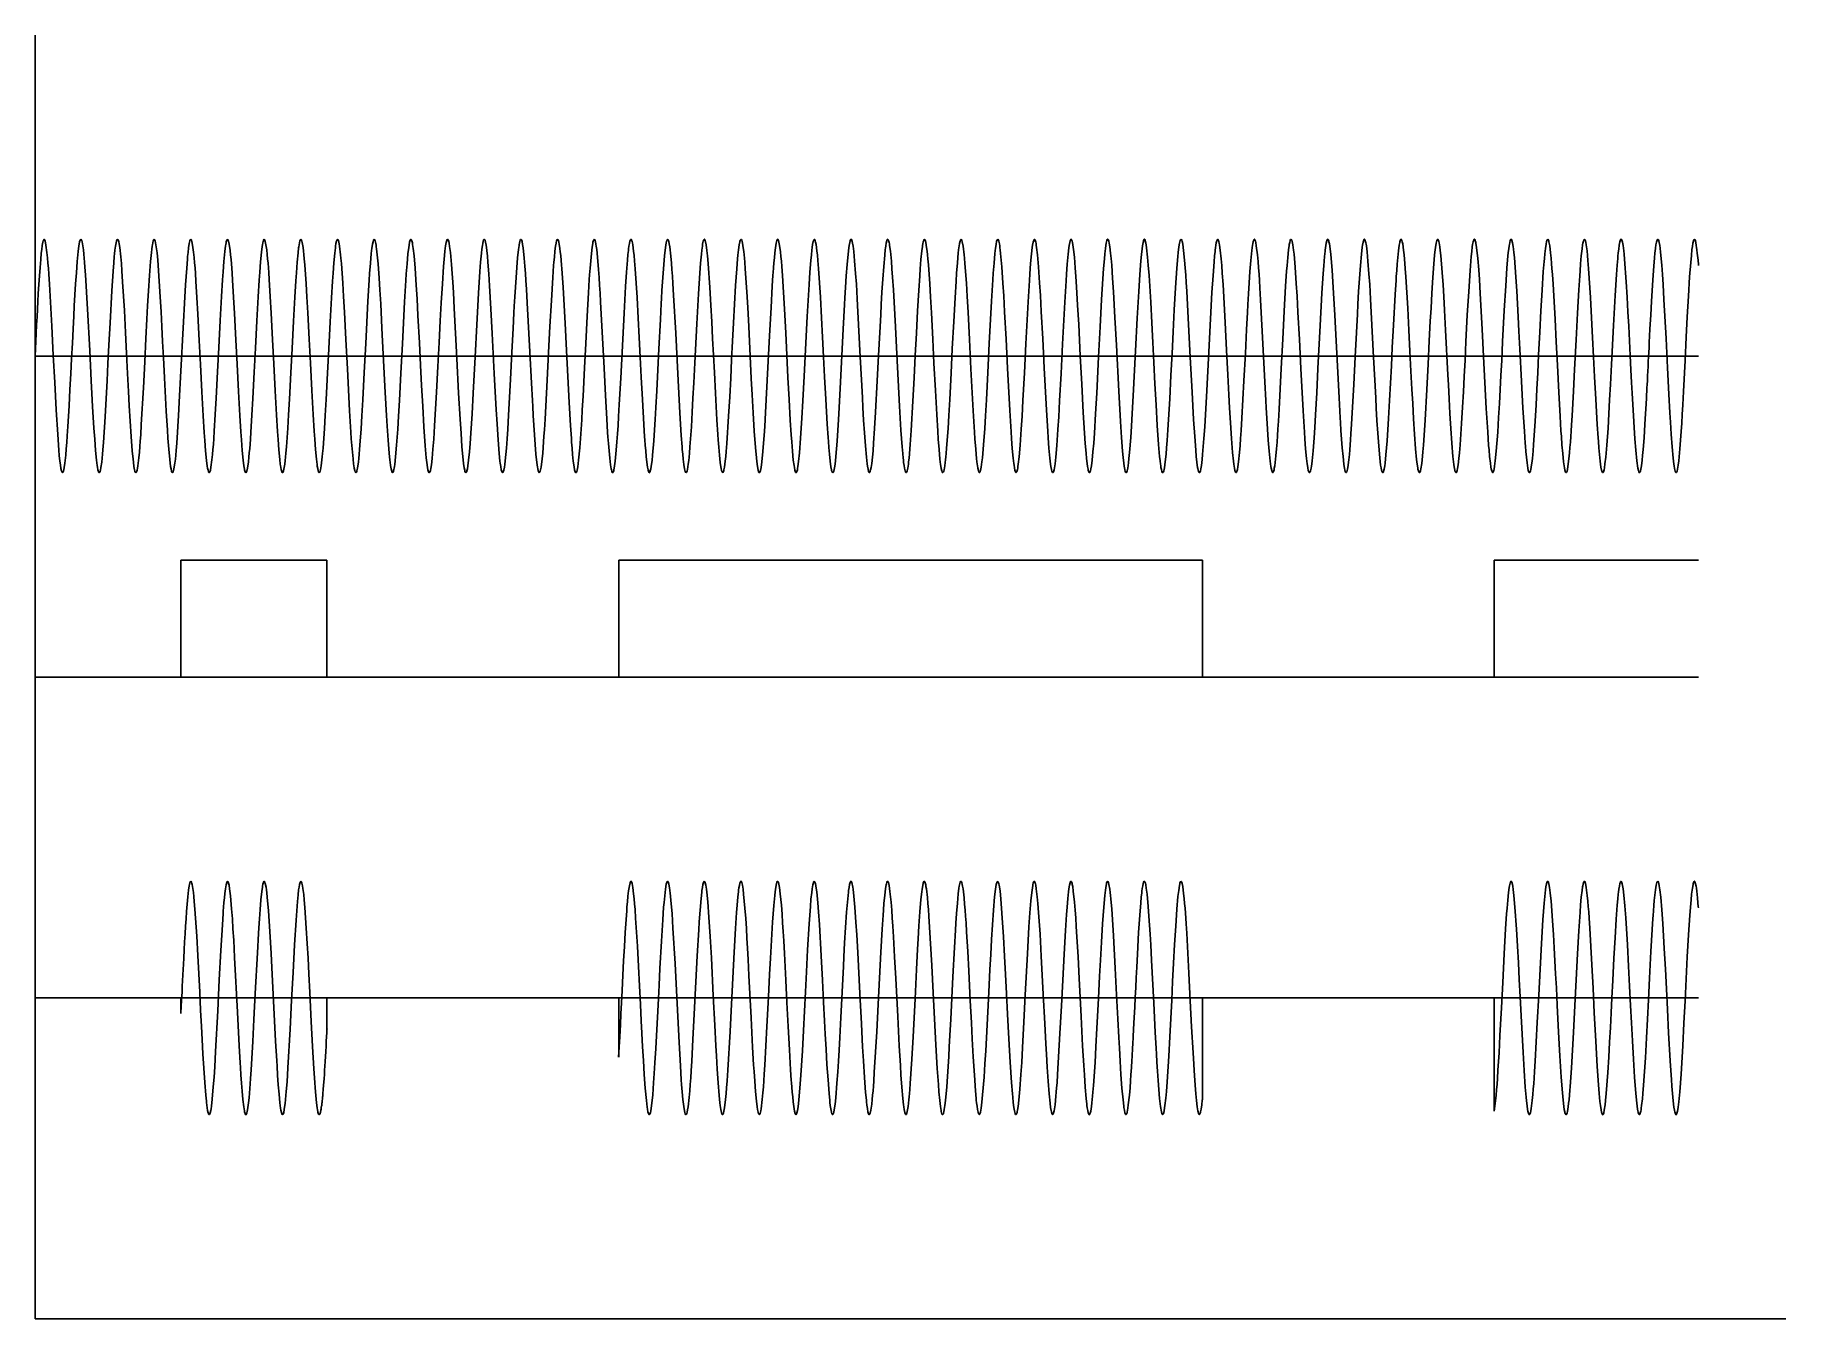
# Model space of a CAD drawing. Extents: x -1 to 557, y 51 to 285.
# Drawn here: x 493.3 to 557.3, y 237.7 to 284.6 of the extents above.
import ezdxf

# ---------------------------------------------------------------- set-up
doc = ezdxf.new("R2010")
doc.units = 0

msp = doc.modelspace()

# ---------------------------------------------------------------- linework, layer by layer
for p, q in [((493.335, 237.696), (493.335, 284.629)), ((493.335, 284.629), (493.335, 272.896)), ((493.635284, 277.104323), (493.641211, 277.121312)), ((493.641211, 277.121312), (493.651371, 277.144285)), ((493.651371, 277.144285), (493.660402, 277.157437)), ((493.660402, 277.157437), (493.664635, 277.160372)), ((493.664635, 277.160372), (493.672538, 277.161219)), ((493.672538, 277.161219), (493.680722, 277.156788)), ((493.680722, 277.156788), (493.687213, 277.148265)), ((493.687213, 277.148265), (493.693986, 277.134662)), ((493.693986, 277.134662), (493.706404, 277.098275)), ((494.966921, 277.070278), (494.983572, 277.125373)), ((494.983572, 277.125373), (494.992603, 277.146145)), ((494.992603, 277.146145), (495.002481, 277.158929)), ((495.002481, 277.158929), (495.006714, 277.161469)), ((495.006714, 277.161469), (495.013769, 277.16163)), ((495.013769, 277.16163), (495.019696, 277.158159)), ((495.019696, 277.158159), (495.026187, 277.150228)), ((495.026187, 277.150228), (495.035783, 277.132053)), ((495.035783, 277.132053), (495.042838, 277.112354)), ((496.317804, 277.109903), (496.32486, 277.129884)), ((496.32486, 277.129884), (496.335302, 277.150797)), ((496.335302, 277.150797), (496.343486, 277.159264)), ((496.343486, 277.159264), (496.350542, 277.161804)), ((496.350542, 277.161804), (496.358162, 277.159828)), ((496.358162, 277.159828), (496.363242, 277.154664)), ((496.363242, 277.154664), (496.369733, 277.143516)), ((496.369733, 277.143516), (496.385255, 277.105066)), ((497.65754, 277.106943), (497.673062, 277.1467)), ((497.673062, 277.1467), (497.681247, 277.157226)), ((497.681247, 277.157226), (497.69056, 277.161178)), ((497.69056, 277.161178), (497.700156, 277.157678)), ((497.700156, 277.157678), (497.708058, 277.148421)), ((497.708058, 277.148421), (497.715396, 277.133548)), ((497.715396, 277.133548), (497.725838, 277.10282)), ((498.997897, 277.108356), (499.00975, 277.14043)), ((499.00975, 277.14043), (499.018499, 277.154823)), ((499.018499, 277.154823), (499.025837, 277.160694)), ((499.025837, 277.160694), (499.03261, 277.162105)), ((499.03261, 277.162105), (499.039383, 277.159283)), ((499.039383, 277.159283), (499.044181, 277.154344)), ((499.044181, 277.154344), (499.049543, 277.146131)), ((499.049543, 277.146131), (499.057446, 277.128323)), ((499.057446, 277.128323), (499.071557, 277.080164)), ((500.337916, 277.10575), (500.352309, 277.142332)), ((500.352309, 277.142332), (500.365291, 277.159632)), ((500.365291, 277.159632), (500.370935, 277.16189)), ((500.370935, 277.16189), (500.379402, 277.159632)), ((500.379402, 277.159632), (500.385611, 277.153705)), ((500.385611, 277.153705), (500.392102, 277.143432)), ((500.392102, 277.143432), (500.400851, 277.123056)), ((500.400851, 277.123056), (500.409318, 277.094487)), ((501.670173, 277.07772), (501.685695, 277.126931)), ((501.685695, 277.126931), (501.699524, 277.154899)), ((501.699524, 277.154899), (501.706579, 277.160685)), ((501.706579, 277.160685), (501.712224, 277.161814)), ((501.712224, 277.161814), (501.719844, 277.158992)), ((501.719844, 277.158992), (501.726335, 277.152275)), ((501.726335, 277.152275), (501.732544, 277.141748)), ((501.732544, 277.141748), (501.74101, 277.121174)), ((501.74101, 277.121174), (501.753146, 277.079602)), ((503.019392, 277.1076), (503.033785, 277.144848)), ((503.033785, 277.144848), (503.039429, 277.153823)), ((503.039429, 277.153823), (503.048461, 277.16085)), ((503.048461, 277.16085), (503.054669, 277.161697)), ((503.054669, 277.161697), (503.061161, 277.158761)), ((503.061161, 277.158761), (503.066241, 277.153004)), ((503.066241, 277.153004), (503.072449, 277.141602)), ((503.072449, 277.141602), (503.089101, 277.096783)), ((504.356024, 277.092495), (504.37465, 277.144994)), ((504.37465, 277.144994), (504.382835, 277.157327)), ((504.382835, 277.157327), (504.388762, 277.161334)), ((504.388762, 277.161334), (504.393559, 277.161899)), ((504.393559, 277.161899), (504.400333, 277.159359)), ((504.400333, 277.159359), (504.407388, 277.152303)), ((504.407388, 277.152303), (504.413597, 277.141805)), ((504.413597, 277.141805), (504.422064, 277.120525)), ((504.422064, 277.120525), (504.435328, 277.070843)), ((505.690482, 277.074183), (505.704876, 277.124102)), ((505.704876, 277.124102), (505.71052, 277.137818)), ((505.71052, 277.137818), (505.718422, 277.151844)), ((505.718422, 277.151844), (505.724349, 277.158138)), ((505.724349, 277.158138), (505.73338, 277.16144)), ((505.73338, 277.16144), (505.741565, 277.158364)), ((505.741565, 277.158364), (505.749467, 277.149333)), ((505.749467, 277.149333), (505.759345, 277.129238)), ((505.759345, 277.129238), (505.768376, 277.100906)), ((507.028581, 277.057787), (507.048619, 277.12976)), ((507.048619, 277.12976), (507.056804, 277.147963)), ((507.056804, 277.147963), (507.06273, 277.15595)), ((507.06273, 277.15595), (507.06781, 277.159929)), ((507.06781, 277.159929), (507.075995, 277.16134)), ((507.075995, 277.16134), (507.083897, 277.157276)), ((507.083897, 277.157276), (507.091235, 277.147568)), ((507.091235, 277.147568), (507.101395, 277.124793)), ((507.101395, 277.124793), (507.117199, 277.073993)), ((508.383952, 277.117207), (508.39129, 277.135579)), ((508.39129, 277.135579), (508.402861, 277.154488)), ((508.402861, 277.154488), (508.41415, 277.161374)), ((508.41415, 277.161374), (508.420077, 277.160528)), ((508.420077, 277.160528), (508.426286, 277.15573)), ((508.426286, 277.15573), (508.431366, 277.149041)), ((508.431366, 277.149041), (508.436446, 277.139587)), ((508.436446, 277.139587), (508.443784, 277.121327)), ((508.443784, 277.121327), (508.454508, 277.085776)), ((509.717875, 277.094358), (509.733115, 277.139491)), ((509.733115, 277.139491), (509.741864, 277.153518)), ((509.741864, 277.153518), (509.748919, 277.15984)), ((509.748919, 277.15984), (509.759644, 277.160404)), ((509.759644, 277.160404), (509.767264, 277.15459)), ((509.767264, 277.15459), (509.774884, 277.142455)), ((509.774884, 277.142455), (509.785608, 277.115587)), ((511.052897, 277.076464), (511.068702, 277.127699)), ((511.068702, 277.127699), (511.082249, 277.154171)), ((511.082249, 277.154171), (511.088457, 277.159618)), ((511.088457, 277.159618), (511.099746, 277.160183)), ((511.099746, 277.160183), (511.108213, 277.153296)), ((511.108213, 277.153296), (511.116397, 277.139552)), ((511.116397, 277.139552), (511.127122, 277.112233)), ((512.397065, 277.08816), (512.411458, 277.131524)), ((512.411458, 277.131524), (512.425569, 277.155936)), ((512.425569, 277.155936), (512.433471, 277.161242)), ((512.433471, 277.161242), (512.44222, 277.160113)), ((512.44222, 277.160113), (512.448147, 277.155089)), ((512.448147, 277.155089), (512.45492, 277.144703)), ((512.45492, 277.144703), (512.464798, 277.120686)), ((512.464798, 277.120686), (512.483142, 277.055372)), ((513.745183, 277.113376), (513.758165, 277.145854)), ((513.758165, 277.145854), (513.765221, 277.15576)), ((513.765221, 277.15576), (513.771147, 277.160247)), ((513.771147, 277.160247), (513.780461, 277.161094)), ((513.780461, 277.161094), (513.788645, 277.155647)), ((513.788645, 277.155647), (513.796265, 277.144528)), ((513.796265, 277.144528), (513.806143, 277.12116)), ((513.806143, 277.12116), (513.819689, 277.073698)), ((515.081024, 277.092228), (515.097111, 277.139238)), ((515.097111, 277.139238), (515.10332, 277.15095)), ((515.10332, 277.15095), (515.112915, 277.16032)), ((515.112915, 277.16032), (515.119124, 277.162013)), ((515.119124, 277.162013), (515.127026, 277.158993)), ((515.127026, 277.158993), (515.134082, 277.15064)), ((515.134082, 277.15064), (515.141702, 277.134581)), ((515.141702, 277.134581), (515.160329, 277.080149)), ((516.42536, 277.106057), (516.436367, 277.136032)), ((516.436367, 277.136032), (516.445962, 277.153896)), ((516.445962, 277.153896), (516.450478, 277.158525)), ((516.450478, 277.158525), (516.459227, 277.161686)), ((516.459227, 277.161686), (516.468258, 277.158214)), ((516.468258, 277.158214), (516.476442, 277.148111)), ((516.476442, 277.148111), (516.487167, 277.125194)), ((516.487167, 277.125194), (516.500996, 277.079822)), ((517.760412, 277.088676), (517.775652, 277.133194)), ((517.775652, 277.133194), (517.789481, 277.15755)), ((517.789481, 277.15755), (517.796818, 277.16167)), ((517.796818, 277.16167), (517.803592, 277.161388)), ((517.803592, 277.161388), (517.810647, 277.156647)), ((517.810647, 277.156647), (517.816574, 277.148999)), ((517.816574, 277.148999), (517.822218, 277.138246)), ((517.822218, 277.138246), (517.830403, 277.117277)), ((519.102349, 277.093099), (519.116178, 277.133327)), ((519.116178, 277.133327), (519.128596, 277.155651)), ((519.128596, 277.155651), (519.13424, 277.159941)), ((519.13424, 277.159941), (519.144964, 277.160169)), ((519.144964, 277.160169), (519.154842, 277.151477)), ((519.154842, 277.151477), (519.164155, 277.133274)), ((519.164155, 277.133274), (519.180524, 277.083772)), ((520.451624, 277.119448), (520.462066, 277.144594)), ((520.462066, 277.144594), (520.470251, 277.156814)), ((520.470251, 277.156814), (520.477306, 277.161499)), ((520.477306, 277.161499), (520.483515, 277.162064)), ((520.483515, 277.162064), (520.490853, 277.158169)), ((520.490853, 277.158169), (520.497626, 277.150098)), ((520.497626, 277.150098), (520.503835, 277.138442)), ((520.503835, 277.138442), (520.512866, 277.114453)), ((521.780269, 277.076957), (521.795792, 277.130308)), ((521.795792, 277.130308), (521.801436, 277.142331)), ((521.801436, 277.142331), (521.81216, 277.157176)), ((521.81216, 277.157176), (521.82232, 277.161861)), ((521.82232, 277.161861), (521.829094, 277.159885)), ((521.829094, 277.159885), (521.835867, 277.153535)), ((521.835867, 277.153535), (521.842076, 277.144024)), ((521.842076, 277.144024), (521.84772, 277.131691)), ((521.84772, 277.131691), (521.855905, 277.108182)), ((523.127004, 277.103285), (523.133213, 277.121403)), ((523.133213, 277.121403), (523.14422, 277.14607)), ((523.14422, 277.14607), (523.154662, 277.159503)), ((523.154662, 277.159503), (523.159178, 277.162043)), ((523.159178, 277.162043), (523.166233, 277.161818)), ((523.166233, 277.161818), (523.17216, 277.158177)), ((523.17216, 277.158177), (523.178369, 277.150585)), ((523.178369, 277.150585), (523.186836, 277.135119)), ((523.186836, 277.135119), (523.193327, 277.11796)), ((524.468405, 277.101556), (524.486185, 277.147838)), ((524.486185, 277.147838), (524.493523, 277.158139)), ((524.493523, 277.158139), (524.500297, 277.162034)), ((524.500297, 277.162034), (524.505377, 277.161946)), ((524.505377, 277.161946), (524.512432, 277.157939)), ((524.512432, 277.157939), (524.520899, 277.14696)), ((524.520899, 277.14696), (524.528801, 277.129463)), ((524.528801, 277.129463), (524.54517, 277.079614)), ((525.799449, 277.063458), (525.816947, 277.123794)), ((525.816947, 277.123794), (525.830211, 277.152471)), ((525.830211, 277.152471), (525.835009, 277.157805)), ((525.835009, 277.157805), (525.844887, 277.161502)), ((525.844887, 277.161502), (525.853918, 277.157805)), ((525.853918, 277.157805), (525.862384, 277.147278)), ((525.862384, 277.147278), (525.872544, 277.126535)), ((525.872544, 277.126535), (525.880729, 277.101502)), ((527.148668, 277.094401), (527.167859, 277.146711)), ((527.167859, 277.146711), (527.176326, 277.158733)), ((527.176326, 277.158733), (527.182535, 277.162148)), ((527.182535, 277.162148), (527.187332, 277.162233)), ((527.187332, 277.162233), (527.193824, 277.158987)), ((527.193824, 277.158987), (527.200597, 277.151424)), ((527.200597, 277.151424), (527.206524, 277.140812)), ((527.206524, 277.140812), (527.21499, 277.119476)), ((528.482732, 277.075751), (528.495996, 277.122834)), ((528.495996, 277.122834), (528.501358, 277.135957)), ((528.501358, 277.135957), (528.511801, 277.153624)), ((528.511801, 277.153624), (528.522807, 277.161978)), ((528.522807, 277.161978), (528.529016, 277.161414)), ((528.529016, 277.161414), (528.537201, 277.154612)), ((528.537201, 277.154612), (528.548207, 277.135421)), ((528.548207, 277.135421), (528.562601, 277.091739)), ((529.818573, 277.056985), (529.836918, 277.123755)), ((529.836918, 277.123755), (529.84482, 277.142156)), ((529.84482, 277.142156), (529.855827, 277.158384)), ((529.855827, 277.158384), (529.8626, 277.162392)), ((529.8626, 277.162392), (529.867398, 277.162649)), ((529.867398, 277.162649), (529.873324, 277.160109)), ((529.873324, 277.160109), (529.878687, 277.154916)), ((529.878687, 277.154916), (529.884049, 277.146393)), ((529.884049, 277.146393), (529.892515, 277.125819)), ((529.892515, 277.125819), (529.913682, 277.054081)), ((531.172308, 277.108138), (531.178517, 277.126849)), ((531.178517, 277.126849), (531.187548, 277.146407)), ((531.187548, 277.146407), (531.193475, 277.155438)), ((531.193475, 277.155438), (531.201094, 277.161563)), ((531.201094, 277.161563), (531.206457, 277.162409)), ((531.206457, 277.162409), (531.214077, 277.158938)), ((531.214077, 277.158938), (531.224237, 277.146492)), ((531.224237, 277.146492), (531.235526, 277.122277)), ((531.235526, 277.122277), (531.24371, 277.096002)), ((532.502025, 277.070333), (532.516983, 277.121494)), ((532.516983, 277.121494), (532.529119, 277.14966)), ((532.529119, 277.14966), (532.535892, 277.157957)), ((532.535892, 277.157957), (532.541536, 277.161428)), ((532.541536, 277.161428), (532.550285, 277.161233)), ((532.550285, 277.161233), (532.558188, 277.155589)), ((532.558188, 277.155589), (532.564679, 277.14605)), ((532.564679, 277.14605), (532.571452, 277.131544)), ((532.571452, 277.131544), (532.58387, 277.093023)), ((533.848874, 277.101258), (533.855365, 277.12076)), ((533.855365, 277.12076), (533.867782, 277.147401)), ((533.867782, 277.147401), (533.880482, 277.161766)), ((533.880482, 277.161766), (533.886974, 277.162613)), ((533.886974, 277.162613), (533.892054, 277.160073)), ((533.892054, 277.160073), (533.898545, 277.152961)), ((533.898545, 277.152961), (533.908422, 277.134758)), ((533.908422, 277.134758), (533.917171, 277.109188)), ((535.192843, 277.116439), (535.201874, 277.139412)), ((535.201874, 277.139412), (535.214574, 277.157644)), ((535.214574, 277.157644), (535.223605, 277.162413)), ((535.223605, 277.162413), (535.231225, 277.16072)), ((535.231225, 277.16072), (535.235459, 277.156967)), ((535.235459, 277.156967), (535.240821, 277.149262)), ((535.240821, 277.149262), (535.249287, 277.131284)), ((535.249287, 277.131284), (535.264245, 277.08708)), ((536.532776, 277.111762), (536.549991, 277.152901)), ((536.549991, 277.152901), (536.557047, 277.160606)), ((536.557047, 277.160606), (536.563538, 277.162863)), ((536.563538, 277.162863), (536.5689, 277.162017)), ((536.5689, 277.162017), (536.575391, 277.157388)), ((536.575391, 277.157388), (536.582447, 277.147115)), ((536.582447, 277.147115), (536.589785, 277.130069)), ((536.589785, 277.130069), (536.60954, 277.067173)), ((537.863679, 277.079027), (537.878636, 277.128783)), ((537.878636, 277.128783), (537.884563, 277.142358)), ((537.884563, 277.142358), (537.893312, 277.15582)), ((537.893312, 277.15582), (537.899803, 277.161126)), ((537.899803, 277.161126), (537.909116, 277.161972)), ((537.909116, 277.161972), (537.916454, 277.156892)), ((537.916454, 277.156892), (537.924074, 277.14566)), ((537.924074, 277.14566), (537.935363, 277.120542)), ((537.935363, 277.120542), (537.943547, 277.093731)), ((539.214534, 277.115164), (539.229774, 277.151489)), ((539.229774, 277.151489), (539.237394, 277.159335)), ((539.237394, 277.159335), (539.245861, 277.161875)), ((539.245861, 277.161875), (539.256021, 277.156823)), ((539.256021, 277.156823), (539.264205, 277.145732)), ((539.264205, 277.145732), (539.272108, 277.127698)), ((539.272108, 277.127698), (539.285936, 277.079847)), ((540.551279, 277.103603), (540.566237, 277.144317)), ((540.566237, 277.144317), (540.571599, 277.153602)), ((540.571599, 277.153602), (540.579784, 277.161278)), ((540.579784, 277.161278), (540.585146, 277.162972)), ((540.585146, 277.162972), (540.592201, 277.161278)), ((540.592201, 277.161278), (540.598692, 277.155041)), ((540.598692, 277.155041), (540.605748, 277.142764)), ((540.605748, 277.142764), (540.620706, 277.104887)), ((541.880403, 277.059917), (541.900723, 277.131841)), ((541.900723, 277.131841), (541.90919, 277.149988)), ((541.90919, 277.149988), (541.915117, 277.157834)), ((541.915117, 277.157834), (541.920197, 277.161587)), ((541.920197, 277.161587), (541.928381, 277.162434)), ((541.928381, 277.162434), (541.936001, 277.158003)), ((541.936001, 277.158003), (541.943339, 277.148097)), ((541.943339, 277.148097), (541.953499, 277.125209)), ((541.953499, 277.125209), (541.969303, 277.073791)), ((543.230582, 277.102497), (543.244693, 277.140213)), ((543.244693, 277.140213), (543.256264, 277.159009)), ((543.256264, 277.159009), (543.261344, 277.162424)), ((543.261344, 277.162424), (543.266424, 277.163271)), ((543.266424, 277.163271), (543.272633, 277.161295)), ((543.272633, 277.161295), (543.278277, 277.156046)), ((543.278277, 277.156046), (543.284204, 277.146846)), ((543.284204, 277.146846), (543.294364, 277.122716)), ((543.294364, 277.122716), (543.311015, 277.063889)), ((544.574325, 277.116446), (544.583639, 277.141451)), ((544.583639, 277.141451), (544.590412, 277.152909)), ((544.590412, 277.152909), (544.596056, 277.15909)), ((544.596056, 277.15909), (544.605652, 277.162477)), ((544.605652, 277.162477), (544.614401, 277.158893)), ((544.614401, 277.158893), (544.621456, 277.150849)), ((544.621456, 277.150849), (544.627383, 277.139758)), ((544.627383, 277.139758), (544.633874, 277.1237)), ((544.633874, 277.1237), (544.646574, 277.081471)), ((545.903337, 277.072562), (545.922528, 277.136138)), ((545.922528, 277.136138), (545.930431, 277.152055)), ((545.930431, 277.152055), (545.936075, 277.158828)), ((545.936075, 277.158828), (545.940591, 277.162074)), ((545.940591, 277.162074), (545.947646, 277.163203)), ((545.947646, 277.163203), (545.954137, 277.160296)), ((545.954137, 277.160296), (545.960911, 277.152394)), ((545.960911, 277.152394), (545.972199, 277.129788)), ((545.972199, 277.129788), (545.986875, 277.085326)), ((547.256733, 277.117056), (547.273384, 277.154917)), ((547.273384, 277.154917), (547.281286, 277.162029)), ((547.281286, 277.162029), (547.286366, 277.162875)), ((547.286366, 277.162875), (547.295115, 277.159122)), ((547.295115, 277.159122), (547.304711, 277.14851)), ((547.304711, 277.14851), (547.310919, 277.135754)), ((547.310919, 277.135754), (547.317975, 277.115236)), ((548.591473, 277.101582), (548.604738, 277.136834)), ((548.604738, 277.136834), (548.619695, 277.159497)), ((548.619695, 277.159497), (548.629291, 277.162319)), ((548.629291, 277.162319), (548.636629, 277.158622)), ((548.636629, 277.158622), (548.644531, 277.1488)), ((548.644531, 277.1488), (548.653562, 277.131049)), ((548.653562, 277.131049), (548.6609, 277.109515)), ((549.930278, 277.094165), (549.9458, 277.14072)), ((549.9458, 277.14072), (549.953702, 277.153985)), ((549.953702, 277.153985), (549.960475, 277.160363)), ((549.960475, 277.160363), (549.970918, 277.162056)), ((549.970918, 277.162056), (549.979102, 277.156666)), ((549.979102, 277.156666), (549.987004, 277.145208)), ((549.987004, 277.145208), (549.996318, 277.124323)), ((549.996318, 277.124323), (550.003938, 277.100786)), ((551.264257, 277.06951), (551.284577, 277.137687)), ((551.284577, 277.137687), (551.291914, 277.152193)), ((551.291914, 277.152193), (551.297559, 277.158881)), ((551.297559, 277.158881), (551.302074, 277.162099)), ((551.302074, 277.162099), (551.30913, 277.163228)), ((551.30913, 277.163228), (551.315621, 277.160264)), ((551.315621, 277.160264), (551.322394, 277.152249)), ((551.322394, 277.152249), (551.333965, 277.127781)), ((551.333965, 277.127781), (551.353721, 277.057601)), ((552.602497, 277.061387), (552.621688, 277.128897)), ((552.621688, 277.128897), (552.631566, 277.150149)), ((552.631566, 277.150149), (552.640597, 277.159659)), ((552.640597, 277.159659), (552.649064, 277.162679)), ((552.649064, 277.162679), (552.658377, 277.158756)), ((552.658377, 277.158756), (552.664586, 277.151193)), ((552.664586, 277.151193), (552.671359, 277.13838)), ((552.671359, 277.13838), (552.682648, 277.106334)), ((553.956288, 277.111306), (553.967577, 277.140132)), ((553.967577, 277.140132), (553.979712, 277.158505)), ((553.979712, 277.158505), (553.98705, 277.162653)), ((553.98705, 277.162653), (553.995799, 277.161242)), ((553.995799, 277.161242), (554.002854, 277.154666)), ((554.002854, 277.154666), (554.010192, 277.142079)), ((554.010192, 277.142079), (554.022328, 277.11014)), ((493.543562, 276.426502), (493.565293, 276.652728)), ((493.565293, 276.652728), (493.580251, 276.784334)), ((493.580251, 276.784334), (493.6017, 276.937137)), ((493.6017, 276.937137), (493.623149, 277.05617)), ((493.623149, 277.05617), (493.635284, 277.104323)), ((493.706404, 277.098275), (493.722209, 277.031789)), ((493.722209, 277.031789), (493.73632, 276.947526)), ((493.73632, 276.947526), (493.772134, 276.676977)), ((493.772134, 276.676977), (493.792172, 276.479997)), ((494.877738, 276.348582), (494.912734, 276.711965)), ((494.912734, 276.711965), (494.938698, 276.920169)), ((494.938698, 276.920169), (494.949423, 276.985109)), ((494.949423, 276.985109), (494.966921, 277.070278)), ((495.042838, 277.112354), (495.052998, 277.074745)), ((495.052998, 277.074745), (495.069085, 276.992638)), ((495.069085, 276.992638), (495.101032, 276.777653)), ((495.101032, 276.777653), (495.118812, 276.620862)), ((495.118812, 276.620862), (495.133488, 276.471471)), ((496.2131, 276.297567), (496.23342, 276.531506)), ((496.23342, 276.531506), (496.242733, 276.62484)), ((496.242733, 276.62484), (496.257973, 276.761227)), ((496.257973, 276.761227), (496.277729, 276.907474)), ((496.277729, 276.907474), (496.300024, 277.037254)), ((496.300024, 277.037254), (496.317804, 277.109903)), ((496.385255, 277.105066), (496.395133, 277.06845)), ((496.395133, 277.06845), (496.40868, 277.000948)), ((496.40868, 277.000948), (496.429846, 276.858338)), ((496.429846, 276.858338), (496.468172, 276.523882)), ((496.468172, 276.523882), (496.490468, 276.275205)), ((497.558621, 276.354773), (497.589525, 276.684022)), ((497.589525, 276.684022), (497.602789, 276.800345)), ((497.602789, 276.800345), (497.617464, 276.910245)), ((497.617464, 276.910245), (497.625931, 276.964678)), ((497.625931, 276.964678), (497.640042, 277.037471)), ((497.640042, 277.037471), (497.65754, 277.106943)), ((497.725838, 277.10282), (497.743618, 277.027656)), ((497.743618, 277.027656), (497.767042, 276.886844)), ((497.767042, 276.886844), (497.793571, 276.667916)), ((497.793571, 276.667916), (497.818689, 276.394305)), ((498.904764, 276.434122), (498.913795, 276.530656)), ((498.913795, 276.530656), (498.929881, 276.685133)), ((498.929881, 276.685133), (498.950484, 276.853261)), ((498.950484, 276.853261), (498.975037, 277.008503)), ((498.975037, 277.008503), (498.997897, 277.108356)), ((499.071557, 277.080164), (499.096675, 276.948152)), ((499.096675, 276.948152), (499.13167, 276.688319)), ((499.13167, 276.688319), (499.151708, 276.492784)), ((499.151708, 276.492784), (499.168359, 276.305231)), ((500.239618, 276.353304), (500.274133, 276.711345)), ((500.274133, 276.711345), (500.299816, 276.917963)), ((500.299816, 276.917963), (500.308847, 276.975626)), ((500.308847, 276.975626), (500.319853, 277.035412)), ((500.319853, 277.035412), (500.326627, 277.065663)), ((500.326627, 277.065663), (500.337916, 277.10575)), ((500.409318, 277.094487), (500.43246, 276.982465)), ((500.43246, 276.982465), (500.46531, 276.756919)), ((500.46531, 276.756919), (500.483655, 276.589324)), ((500.483655, 276.589324), (500.498895, 276.428661)), ((501.578507, 276.33665), (501.612599, 276.694736)), ((501.612599, 276.694736), (501.637717, 276.90143)), ((501.637717, 276.90143), (501.646748, 276.961538)), ((501.646748, 276.961538), (501.65973, 277.032412)), ((501.65973, 277.032412), (501.670173, 277.07772)), ((501.753146, 277.079602), (501.764717, 277.022162)), ((501.764717, 277.022162), (501.802676, 276.776073)), ((501.802676, 276.776073), (501.821867, 276.605684)), ((501.821867, 276.605684), (501.837389, 276.445035)), ((502.917397, 276.319933), (502.950247, 276.671697)), ((502.950247, 276.671697), (502.970003, 276.846347)), ((502.970003, 276.846347), (502.975647, 276.887385)), ((502.975647, 276.887385), (502.986936, 276.959267)), ((502.986936, 276.959267), (503.001894, 277.038207)), ((503.001894, 277.038207), (503.019392, 277.1076)), ((503.089101, 277.096783), (503.101518, 277.04265)), ((503.101518, 277.04265), (503.133014, 276.858709)), ((503.133014, 276.858709), (503.149665, 276.725974)), ((503.149665, 276.725974), (503.163212, 276.600171)), ((503.163212, 276.600171), (503.176759, 276.453452)), ((504.256738, 276.303659), (504.289702, 276.659493)), ((504.289702, 276.659493), (504.311997, 276.854754)), ((504.311997, 276.854754), (504.320182, 276.911695)), ((504.320182, 276.911695), (504.335704, 277.002472)), ((504.335704, 277.002472), (504.356024, 277.092495)), ((504.435328, 277.070843), (504.465244, 276.915514)), ((504.465244, 276.915514), (504.480484, 276.805222)), ((504.480484, 276.805222), (504.492901, 276.700512)), ((504.492901, 276.700512), (504.503908, 276.595661)), ((504.503908, 276.595661), (504.515479, 276.47132)), ((505.594979, 276.287096), (505.627547, 276.642967)), ((505.627547, 276.642967), (505.64956, 276.838279)), ((505.64956, 276.838279), (505.657462, 276.895251)), ((505.657462, 276.895251), (505.67242, 276.986149)), ((505.67242, 276.986149), (505.690482, 277.074183)), ((505.768376, 277.100906), (505.789542, 277.013031)), ((505.789542, 277.013031), (505.801113, 276.94766)), ((505.801113, 276.94766), (505.810427, 276.885382)), ((505.810427, 276.885382), (505.820022, 276.81265)), ((505.820022, 276.81265), (505.832722, 276.699487)), ((505.832722, 276.699487), (505.872544, 276.270371)), ((506.934884, 276.270582), (506.967904, 276.63282)), ((506.967904, 276.63282), (506.993868, 276.859128)), ((506.993868, 276.859128), (507.00685, 276.945564)), ((507.00685, 276.945564), (507.028581, 277.057787)), ((507.117199, 277.073993), (507.127077, 277.03011)), ((507.127077, 277.03011), (507.137519, 276.971317)), ((507.137519, 276.971317), (507.158968, 276.820475)), ((507.158968, 276.820475), (507.187811, 276.555579)), ((507.187811, 276.555579), (507.226165, 276.103536)), ((508.267564, 276.172505), (508.301826, 276.574087)), ((508.301826, 276.574087), (508.318477, 276.729298)), ((508.318477, 276.729298), (508.344159, 276.925078)), ((508.344159, 276.925078), (508.365326, 277.046874)), ((508.365326, 277.046874), (508.373228, 277.081119)), ((508.373228, 277.081119), (508.383952, 277.117207)), ((508.454508, 277.085776), (508.468901, 277.020819)), ((508.468901, 277.020819), (508.488375, 276.901487)), ((508.488375, 276.901487), (508.51575, 276.674868)), ((508.51575, 276.674868), (508.556305, 276.245752)), ((509.620395, 276.331329), (509.650141, 276.649644)), ((509.650141, 276.649644), (509.667357, 276.801846)), ((509.667357, 276.801846), (509.686548, 276.941168)), ((509.686548, 276.941168), (509.699248, 277.013818)), ((509.699248, 277.013818), (509.717875, 277.094358)), ((509.785608, 277.115587), (509.802823, 277.051082)), ((509.802823, 277.051082), (509.822015, 276.950715)), ((509.822015, 276.950715), (509.834997, 276.86299)), ((509.834997, 276.86299), (509.848543, 276.753976)), ((509.848543, 276.753976), (509.870557, 276.546012)), ((509.870557, 276.546012), (509.890595, 276.321885)), ((510.944242, 276.127559), (510.97475, 276.48361)), ((510.97475, 276.48361), (511.007178, 276.793605)), ((511.007178, 276.793605), (511.025522, 276.936251)), ((511.025522, 276.936251), (511.030037, 276.964535)), ((511.030037, 276.964535), (511.039633, 277.017706)), ((511.039633, 277.017706), (511.052897, 277.076464)), ((511.127122, 277.112233), (511.136717, 277.076831)), ((511.136717, 277.076831), (511.157037, 276.976052)), ((511.157037, 276.976052), (511.174253, 276.854222)), ((511.174253, 276.854222), (511.217517, 276.466579)), ((512.29998, 276.320068), (512.317478, 276.514601)), ((512.317478, 276.514601), (512.340056, 276.727828)), ((512.340056, 276.727828), (512.364327, 276.916194)), ((512.364327, 276.916194), (512.380413, 277.016329)), ((512.380413, 277.016329), (512.386058, 277.043677)), ((512.386058, 277.043677), (512.397065, 277.08816)), ((512.483142, 277.055372), (512.496689, 276.985107)), ((512.496689, 276.985107), (512.520396, 276.828671)), ((512.520396, 276.828671), (512.535353, 276.70523)), ((512.535353, 276.70523), (512.5489, 276.572628)), ((512.5489, 276.572628), (512.565551, 276.38823)), ((513.64522, 276.371642), (513.670902, 276.638415)), ((513.670902, 276.638415), (513.699181, 276.876529)), ((513.699181, 276.876529), (513.72063, 277.013647)), ((513.72063, 277.013647), (513.729661, 277.056881)), ((513.729661, 277.056881), (513.745183, 277.113376)), ((513.819689, 277.073698), (513.838034, 276.987364)), ((513.838034, 276.987364), (513.850452, 276.907083)), ((513.850452, 276.907083), (513.865692, 276.785471)), ((513.865692, 276.785471), (513.909069, 276.362158)), ((514.990149, 276.40282), (515.008493, 276.601295)), ((515.008493, 276.601295), (515.025144, 276.75696)), ((515.025144, 276.75696), (515.032764, 276.819026)), ((515.032764, 276.819026), (515.045464, 276.909639)), ((515.045464, 276.909639), (515.061833, 277.006602)), ((515.061833, 277.006602), (515.081024, 277.092228)), ((515.160329, 277.080149), (515.170771, 277.032801)), ((515.170771, 277.032801), (515.182906, 276.96277)), ((515.182906, 276.96277), (515.2146, 276.733863)), ((515.2146, 276.733863), (515.23238, 276.567163)), ((515.23238, 276.567163), (515.249031, 276.380645)), ((516.317862, 276.24657), (516.346507, 276.562921)), ((516.346507, 276.562921), (516.380205, 276.856003)), ((516.380205, 276.856003), (516.40758, 277.03402)), ((516.40758, 277.03402), (516.418869, 277.084326)), ((516.418869, 277.084326), (516.42536, 277.106057)), ((516.500996, 277.079822), (516.518493, 276.995717)), ((516.518493, 276.995717), (516.53458, 276.888365)), ((516.53458, 276.888365), (516.575164, 276.544057)), ((516.575164, 276.544057), (516.597741, 276.293593)), ((517.661493, 276.292284), (517.690985, 276.616252)), ((517.690985, 276.616252), (517.707636, 276.770057)), ((517.707636, 276.770057), (517.726263, 276.910925)), ((517.726263, 276.910925), (517.736987, 276.979552)), ((517.736987, 276.979552), (517.749969, 277.047258)), ((517.749969, 277.047258), (517.760412, 277.088676)), ((517.830403, 277.117277), (517.842538, 277.073058)), ((517.842538, 277.073058), (517.86314, 276.965159)), ((517.86314, 276.965159), (517.893903, 276.747377)), ((517.893903, 276.747377), (517.913658, 276.556866)), ((517.913658, 276.556866), (517.937365, 276.277362)), ((519.015142, 276.446483), (519.027842, 276.580107)), ((519.027842, 276.580107), (519.049856, 276.775701)), ((519.049856, 276.775701), (519.07582, 276.96212)), ((519.07582, 276.96212), (519.094729, 277.063844)), ((519.094729, 277.063844), (519.102349, 277.093099)), ((519.180524, 277.083772), (519.193507, 277.022919)), ((519.193507, 277.022919), (519.222152, 276.848043)), ((519.222152, 276.848043), (519.238239, 276.717527)), ((519.238239, 276.717527), (519.251503, 276.593267)), ((519.251503, 276.593267), (519.263356, 276.468878)), ((520.343251, 276.2986), (520.35962, 276.484246)), ((520.35962, 276.484246), (520.378246, 276.669671)), ((520.378246, 276.669671), (520.401106, 276.854605)), ((520.401106, 276.854605), (520.4282, 277.022451)), ((520.4282, 277.022451), (520.451624, 277.119448)), ((520.512866, 277.114453), (520.528388, 277.054568)), ((520.528388, 277.054568), (520.550402, 276.932061)), ((520.550402, 276.932061), (520.58043, 276.70652)), ((520.58043, 276.70652), (520.598775, 276.531226)), ((520.598775, 276.531226), (520.614015, 276.3625)), ((521.692216, 276.39103), (521.710843, 276.593931)), ((521.710843, 276.593931), (521.730034, 276.770591)), ((521.730034, 276.770591), (521.74104, 276.856107)), ((521.74104, 276.856107), (521.75882, 276.970709)), ((521.75882, 276.970709), (521.780269, 277.076957)), ((521.855905, 277.108182), (521.86804, 277.061635)), ((521.86804, 277.061635), (521.885538, 276.966758)), ((521.885538, 276.966758), (521.916837, 276.744576)), ((521.916837, 276.744576), (521.934899, 276.579101)), ((521.934899, 276.579101), (521.95155, 276.392597)), ((523.020691, 276.238816), (523.054473, 276.615608)), ((523.054473, 276.615608), (523.080438, 276.846615)), ((523.080438, 276.846615), (523.092856, 276.931505)), ((523.092856, 276.931505), (523.112047, 277.039607)), ((523.112047, 277.039607), (523.127004, 277.103285)), ((523.193327, 277.11796), (523.20264, 277.086131)), ((523.20264, 277.086131), (523.216187, 277.0256)), ((523.216187, 277.0256), (523.234531, 276.915745)), ((523.234531, 276.915745), (523.259367, 276.718387)), ((523.259367, 276.718387), (523.292499, 276.378242)), ((524.355827, 276.17006), (524.391641, 276.583247)), ((524.391641, 276.583247), (524.413372, 276.789379)), ((524.413372, 276.789379), (524.419581, 276.838317)), ((524.419581, 276.838317), (524.431717, 276.923709)), ((524.431717, 276.923709), (524.448368, 277.017514)), ((524.448368, 277.017514), (524.468405, 277.101556)), ((524.54517, 277.079614), (524.554201, 277.041234)), ((524.554201, 277.041234), (524.562385, 276.999254)), ((524.562385, 276.999254), (524.572545, 276.936298)), ((524.572545, 276.936298), (524.599639, 276.724129)), ((524.599639, 276.724129), (524.635481, 276.365137)), ((525.718677, 276.425843), (525.749778, 276.738333)), ((525.749778, 276.738333), (525.768687, 276.893422)), ((525.768687, 276.893422), (525.774049, 276.929843)), ((525.774049, 276.929843), (525.784773, 276.993594)), ((525.784773, 276.993594), (525.799449, 277.063458)), ((525.880729, 277.101502), (525.893429, 277.045599)), ((525.893429, 277.045599), (525.925687, 276.85745)), ((525.925687, 276.85745), (525.942338, 276.724715)), ((525.942338, 276.724715), (525.955885, 276.598909)), ((525.955885, 276.598909), (525.969431, 276.452187)), ((527.049044, 276.305642), (527.082064, 276.66147)), ((527.082064, 276.66147), (527.104359, 276.856728)), ((527.104359, 276.856728), (527.112544, 276.913663)), ((527.112544, 276.913663), (527.128066, 277.004426)), ((527.128066, 277.004426), (527.148668, 277.094401)), ((527.21499, 277.119476), (527.227972, 277.069735)), ((527.227972, 277.069735), (527.25769, 276.914363)), ((527.25769, 276.914363), (527.27293, 276.804068)), ((527.27293, 276.804068), (527.285348, 276.699352)), ((527.285348, 276.699352), (527.296355, 276.594498)), ((527.296355, 276.594498), (527.307926, 276.470157)), ((528.3872, 276.289291), (528.419796, 276.645159)), ((528.419796, 276.645159), (528.44181, 276.840465)), ((528.44181, 276.840465), (528.449712, 276.897434)), ((528.449712, 276.897434), (528.46467, 276.988321)), ((528.46467, 276.988321), (528.482732, 277.075751)), ((528.562601, 277.091739), (528.584332, 276.996477)), ((528.584332, 276.996477), (528.596467, 276.923475)), ((528.596467, 276.923475), (528.606345, 276.853329)), ((528.606345, 276.853329), (528.616505, 276.771436)), ((528.616505, 276.771436), (528.630052, 276.644041)), ((528.630052, 276.644041), (528.672583, 276.161083)), ((529.725976, 276.273039), (529.759024, 276.635274)), ((529.759024, 276.635274), (529.784989, 276.861574)), ((529.784989, 276.861574), (529.797971, 276.948005)), ((529.797971, 276.948005), (529.818573, 277.056985)), ((529.913682, 277.054081), (529.924407, 277.002694)), ((529.924407, 277.002694), (529.93372, 276.946991)), ((529.93372, 276.946991), (529.945291, 276.864193)), ((529.945291, 276.864193), (529.975771, 276.595018)), ((529.975771, 276.595018), (530.013645, 276.16054)), ((531.065967, 276.256473), (531.098648, 276.618742)), ((531.098648, 276.618742), (531.124048, 276.845104)), ((531.124048, 276.845104), (531.136466, 276.931605)), ((531.136466, 276.931605), (531.155939, 277.040797)), ((531.155939, 277.040797), (531.172308, 277.108138)), ((531.24371, 277.096002), (531.255281, 277.047898)), ((531.255281, 277.047898), (531.271932, 276.956703)), ((531.271932, 276.956703), (531.29451, 276.791922)), ((531.29451, 276.791922), (531.324595, 276.507724)), ((531.324595, 276.507724), (531.35801, 276.118862)), ((532.42131, 276.444858), (532.439654, 276.636346)), ((532.439654, 276.636346), (532.461103, 276.822979)), ((532.461103, 276.822979), (532.476061, 276.932137)), ((532.476061, 276.932137), (532.491865, 277.023845)), ((532.491865, 277.023845), (532.502025, 277.070333)), ((532.58387, 277.093023), (532.599674, 277.022818)), ((532.599674, 277.022818), (532.620841, 276.892087)), ((532.620841, 276.892087), (532.650023, 276.658362)), ((532.650023, 276.658362), (532.669496, 276.458907)), ((533.754047, 276.374285), (533.774931, 276.603068)), ((533.774931, 276.603068), (533.798356, 276.812756)), ((533.798356, 276.812756), (533.813596, 276.922363)), ((533.813596, 276.922363), (533.834198, 277.039674)), ((533.834198, 277.039674), (533.848874, 277.101258)), ((533.917171, 277.109188), (533.938338, 277.025275)), ((533.938338, 277.025275), (533.950756, 276.95356)), ((533.950756, 276.95356), (533.965149, 276.848015)), ((533.965149, 276.848015), (534.003757, 276.503456)), ((534.003757, 276.503456), (534.027746, 276.221237)), ((535.072334, 276.110548), (535.107612, 276.537835)), ((535.107612, 276.537835), (535.122852, 276.684461)), ((535.122852, 276.684461), (535.147123, 276.88187)), ((535.147123, 276.88187), (535.169136, 277.019417)), ((535.169136, 277.019417), (535.179296, 277.068462)), ((535.179296, 277.068462), (535.192843, 277.116439)), ((535.264245, 277.08708), (535.273559, 277.047504)), ((535.273559, 277.047504), (535.284283, 276.987388)), ((535.284283, 276.987388), (535.317472, 276.746497)), ((535.317472, 276.746497), (535.353258, 276.397185)), ((536.430329, 276.341499), (536.44952, 276.559137)), ((536.44952, 276.559137), (536.465607, 276.715567)), ((536.465607, 276.715567), (536.471816, 276.768616)), ((536.471816, 276.768616), (536.48254, 276.851894)), ((536.48254, 276.851894), (536.495805, 276.942248)), ((536.495805, 276.942248), (536.512456, 277.031992)), ((536.512456, 277.031992), (536.532776, 277.111762)), ((536.60954, 277.067173), (536.620265, 277.016627)), ((536.620265, 277.016627), (536.631554, 276.949044)), ((536.631554, 276.949044), (536.655542, 276.769331)), ((536.655542, 276.769331), (536.688732, 276.453398)), ((537.77602, 276.385819), (537.81175, 276.746756)), ((537.81175, 276.746756), (537.836867, 276.94318)), ((537.836867, 276.94318), (537.846745, 276.999418)), ((537.846745, 276.999418), (537.863679, 277.079027)), ((537.943547, 277.093731), (537.955401, 277.042824)), ((537.955401, 277.042824), (537.97431, 276.92862)), ((537.97431, 276.92862), (538.016615, 276.589065)), ((538.016615, 276.589065), (538.039192, 276.347757)), ((539.099472, 276.200737), (539.125154, 276.494866)), ((539.125154, 276.494866), (539.154421, 276.775694)), ((539.154421, 276.775694), (539.174459, 276.92968)), ((539.174459, 276.92968), (539.181796, 276.97453)), ((539.181796, 276.97453), (539.195908, 277.045876)), ((539.195908, 277.045876), (539.214534, 277.115164)), ((539.285936, 277.079847), (539.311901, 276.954165)), ((539.311901, 276.954165), (539.32573, 276.86213)), ((539.32573, 276.86213), (539.338148, 276.762032)), ((539.338148, 276.762032), (539.35367, 276.613538)), ((539.35367, 276.613538), (539.394084, 276.148456)), ((540.439886, 276.190062), (540.469435, 276.533715)), ((540.469435, 276.533715), (540.488344, 276.722903)), ((540.488344, 276.722903), (540.493706, 276.769791)), ((540.493706, 276.769791), (540.503866, 276.850219)), ((540.503866, 276.850219), (540.516848, 276.938619)), ((540.516848, 276.938619), (540.532652, 277.026481)), ((540.532652, 277.026481), (540.551279, 277.103603)), ((540.620706, 277.104887), (540.630584, 277.067078)), ((540.630584, 277.067078), (540.644977, 276.993311)), ((540.644977, 276.993311), (540.671223, 276.814721)), ((540.671223, 276.814721), (540.693519, 276.607979)), ((540.693519, 276.607979), (540.743472, 276.034857)), ((541.781118, 276.198496), (541.818879, 276.623251)), ((541.818879, 276.623251), (541.846819, 276.868996)), ((541.846819, 276.868996), (541.858954, 276.949035)), ((541.858954, 276.949035), (541.880403, 277.059917)), ((541.969303, 277.073791), (541.978334, 277.033543)), ((541.978334, 277.033543), (541.986519, 276.989262)), ((541.986519, 276.989262), (541.996679, 276.923428)), ((541.996679, 276.923428), (542.02349, 276.709162)), ((542.02349, 276.709162), (542.056905, 276.363096)), ((543.124748, 276.257251), (543.145633, 276.495943)), ((543.145633, 276.495943), (543.170751, 276.734206)), ((543.170751, 276.734206), (543.198126, 276.942263)), ((543.198126, 276.942263), (543.215059, 277.042)), ((543.215059, 277.042), (543.219857, 277.063731)), ((543.219857, 277.063731), (543.230582, 277.102497)), ((543.311015, 277.063889), (543.324562, 276.992431)), ((543.324562, 276.992431), (543.358118, 276.763792)), ((543.358118, 276.763792), (543.376462, 276.597151)), ((543.376462, 276.597151), (543.39142, 276.439033)), ((544.46567, 276.268457), (544.492763, 276.579124)), ((544.492763, 276.579124), (544.504616, 276.692272)), ((544.504616, 276.692272), (544.525219, 276.857152)), ((544.525219, 276.857152), (544.551465, 277.019362)), ((544.551465, 277.019362), (544.574325, 277.116446)), ((544.646574, 277.081471), (544.657581, 277.030092)), ((544.657581, 277.030092), (544.682699, 276.88192)), ((544.682699, 276.88192), (544.698785, 276.753732)), ((544.698785, 276.753732), (544.717694, 276.564798)), ((544.717694, 276.564798), (544.769736, 275.944587)), ((545.787796, 276.02234), (545.829395, 276.530915)), ((545.829395, 276.530915), (545.848586, 276.720317)), ((545.848586, 276.720317), (545.870035, 276.891423)), ((545.870035, 276.891423), (545.882735, 276.972226)), ((545.882735, 276.972226), (545.903337, 277.072562)), ((545.986875, 277.085326), (545.995624, 277.049823)), ((545.995624, 277.049823), (546.003244, 277.010543)), ((546.003244, 277.010543), (546.012839, 276.952109)), ((546.012839, 276.952109), (546.038239, 276.761852)), ((546.038239, 276.761852), (546.069622, 276.454416)), ((547.158237, 276.409243), (547.184766, 276.682722)), ((547.184766, 276.682722), (547.199442, 276.810823)), ((547.199442, 276.810823), (547.214682, 276.922239)), ((547.214682, 276.922239), (547.223431, 276.976092)), ((547.223431, 276.976092), (547.237824, 277.04805)), ((547.237824, 277.04805), (547.256733, 277.117056)), ((547.317975, 277.115236), (547.337731, 277.036)), ((547.337731, 277.036), (547.361155, 276.902351)), ((547.361155, 276.902351), (547.375266, 276.798939)), ((547.375266, 276.798939), (547.38853, 276.680578)), ((547.38853, 276.680578), (547.406028, 276.492327)), ((547.406028, 276.492327), (547.46267, 275.777636)), ((548.503138, 276.45922), (548.520353, 276.633091)), ((548.520353, 276.633091), (548.542649, 276.822363)), ((548.542649, 276.822363), (548.567202, 276.989331)), ((548.567202, 276.989331), (548.5847, 277.077734)), ((548.5847, 277.077734), (548.591473, 277.101582)), ((548.6609, 277.109515), (548.672471, 277.063321)), ((548.672471, 277.063321), (548.698435, 276.917977)), ((548.698435, 276.917977), (548.731032, 276.664254)), ((548.731032, 276.664254), (548.750505, 276.469445)), ((549.827549, 276.268768), (549.853231, 276.553496)), ((549.853231, 276.553496), (549.881171, 276.809522)), ((549.881171, 276.809522), (549.90262, 276.964682)), ((549.90262, 276.964682), (549.91278, 277.020356)), ((549.91278, 277.020356), (549.930278, 277.094165)), ((550.003938, 277.100786), (550.014944, 277.05622)), ((550.014944, 277.05622), (550.03216, 276.961645)), ((550.03216, 276.961645), (550.063091, 276.739409)), ((550.063091, 276.739409), (550.080871, 276.57392)), ((550.080871, 276.57392), (550.097522, 276.387408)), ((551.183259, 276.458576), (551.190879, 276.539949)), ((551.190879, 276.539949), (551.203861, 276.66777)), ((551.203861, 276.66777), (551.219948, 276.806595)), ((551.219948, 276.806595), (551.239986, 276.944884)), ((551.239986, 276.944884), (551.264257, 277.06951)), ((551.353721, 277.057601), (551.377992, 276.930579)), ((551.377992, 276.930579), (551.392103, 276.832427)), ((551.392103, 276.832427), (551.403674, 276.737838)), ((551.403674, 276.737838), (551.415528, 276.623933)), ((551.415528, 276.623933), (551.432179, 276.437249)), ((552.525168, 276.467872), (552.543795, 276.661998)), ((552.543795, 276.661998), (552.551697, 276.73379)), ((552.551697, 276.73379), (552.564961, 276.840628)), ((552.564961, 276.840628), (552.581895, 276.955557)), ((552.581895, 276.955557), (552.602497, 277.061387)), ((552.682648, 277.106334), (552.699017, 277.040742)), ((552.699017, 277.040742), (552.718208, 276.937999)), ((552.718208, 276.937999), (552.731472, 276.840907)), ((552.731472, 276.840907), (552.747841, 276.695636)), ((552.747841, 276.695636), (552.79232, 276.222211)), ((553.853277, 276.316105), (553.875572, 276.565409)), ((553.875572, 276.565409), (553.899561, 276.787394)), ((553.899561, 276.787394), (553.915083, 276.90249)), ((553.915083, 276.90249), (553.935686, 277.025787)), ((553.935686, 277.025787), (553.950079, 277.090647)), ((553.950079, 277.090647), (553.956288, 277.111306)), ((554.022328, 277.11014), (554.038697, 277.045681)), ((554.038697, 277.045681), (554.05817, 276.940881)), ((554.05817, 276.940881), (554.070305, 276.859)), ((554.070305, 276.859), (554.081312, 276.772428)), ((554.081312, 276.772428), (554.094577, 276.651098)), ((554.094577, 276.651098), (554.119412, 276.394064)), ((493.496713, 275.822352), (493.519573, 276.134975)), ((493.519573, 276.134975), (493.543562, 276.426502)), ((493.792172, 276.479997), (493.80854, 276.293146)), ((493.80854, 276.293146), (493.823498, 276.106168)), ((493.823498, 276.106168), (493.839303, 275.882219)), ((493.839303, 275.882219), (493.862163, 275.518649)), ((494.817823, 275.534018), (494.84548, 275.941451)), ((494.84548, 275.941451), (494.877738, 276.348582)), ((495.133488, 276.471471), (495.146752, 276.32195)), ((495.146752, 276.32195), (495.160581, 276.14472)), ((495.160581, 276.14472), (495.180337, 275.86004)), ((495.180337, 275.86004), (495.256029, 274.60641)), ((496.143222, 275.274369), (496.190522, 275.999459)), ((496.190522, 275.999459), (496.2131, 276.297567)), ((496.490468, 276.275205), (496.51107, 276.004136)), ((496.51107, 276.004136), (496.537316, 275.609144)), ((497.482704, 275.277139), (497.51959, 275.842015)), ((497.51959, 275.842015), (497.558621, 276.354773)), ((497.818689, 276.394305), (497.87677, 275.629416)), ((498.837397, 275.50288), (498.878517, 276.103863)), ((498.878517, 276.103863), (498.904764, 276.434122)), ((499.168359, 276.305231), (499.183317, 276.117545)), ((499.183317, 276.117545), (499.198275, 275.910261)), ((499.198275, 275.910261), (499.216901, 275.632061)), ((500.188874, 275.682237), (500.209194, 275.973247)), ((500.209194, 275.973247), (500.239618, 276.353304)), ((500.498895, 276.428661), (500.512724, 276.267862)), ((500.512724, 276.267862), (500.525424, 276.106976)), ((500.525424, 276.106976), (500.538406, 275.926247)), ((500.538406, 275.926247), (500.555339, 275.673043)), ((501.528271, 275.665557), (501.548309, 275.956576)), ((501.548309, 275.956576), (501.578507, 276.33665)), ((501.837389, 276.445035), (501.851218, 276.284247)), ((501.851218, 276.284247), (501.863918, 276.123369)), ((501.863918, 276.123369), (501.877182, 275.942645)), ((501.877182, 275.942645), (501.894398, 275.689447)), ((502.867415, 275.648809), (502.887453, 275.939836)), ((502.887453, 275.939836), (502.917397, 276.319933)), ((503.176759, 276.453452), (503.195103, 276.229839)), ((503.195103, 276.229839), (503.244661, 275.538821)), ((504.206982, 275.632513), (504.22702, 275.923543)), ((504.22702, 275.923543), (504.256738, 276.303659)), ((504.515479, 276.47132), (504.531566, 276.274462)), ((504.531566, 276.274462), (504.583551, 275.557082)), ((505.549456, 275.673297), (505.566107, 275.916773)), ((505.566107, 275.916773), (505.594979, 276.287096)), ((505.872544, 276.270371), (505.912619, 275.736288)), ((506.889587, 275.65676), (506.906238, 275.900239)), ((506.906238, 275.900239), (506.934884, 276.270582)), ((507.226165, 276.103536), (507.26943, 275.485518)), ((508.222917, 275.533422), (508.267564, 276.172505)), ((508.556305, 276.245752), (508.581705, 275.91203)), ((508.581705, 275.91203), (508.603436, 275.591127)), ((509.542333, 275.192255), (509.593584, 275.984255)), ((509.593584, 275.984255), (509.620395, 276.331329)), ((509.890595, 276.321885), (509.922486, 275.904854)), ((509.922486, 275.904854), (509.952006, 275.455794)), ((510.918278, 275.771121), (510.944242, 276.127559)), ((511.217517, 276.466579), (511.241789, 276.18469)), ((511.241789, 276.18469), (511.261826, 275.917406)), ((511.261826, 275.917406), (511.280171, 275.649995)), ((512.259284, 275.762956), (512.290384, 276.203663)), ((512.290384, 276.203663), (512.29998, 276.320068)), ((512.565551, 276.38823), (512.601422, 275.925208)), ((512.601422, 275.925208), (512.635486, 275.396541)), ((513.59442, 275.695195), (513.605427, 275.857518)), ((513.605427, 275.857518), (513.623489, 276.104499)), ((513.623489, 276.104499), (513.64522, 276.371642)), ((513.909069, 276.362158), (513.933622, 276.058448)), ((513.933622, 276.058448), (513.954225, 275.770988)), ((514.920891, 275.438837), (514.95552, 275.962435)), ((514.95552, 275.962435), (514.990149, 276.40282)), ((515.249031, 276.380645), (515.271326, 276.087501)), ((515.271326, 276.087501), (515.340951, 275.030541)), ((516.27186, 275.612895), (516.293591, 275.929827)), ((516.293591, 275.929827), (516.317862, 276.24657)), ((516.597741, 276.293593), (516.616368, 276.056078)), ((516.616368, 276.056078), (516.633301, 275.818436)), ((517.584982, 275.163924), (517.634117, 275.929959)), ((517.634117, 275.929959), (517.661493, 276.292284)), ((517.937365, 276.277362), (518.000046, 275.399313)), ((518.944163, 275.467136), (518.985537, 276.076259)), ((518.985537, 276.076259), (519.015142, 276.446483)), ((519.263356, 276.468878), (519.276056, 276.321406)), ((519.276056, 276.321406), (519.293554, 276.087972)), ((519.293554, 276.087972), (519.350676, 275.237423)), ((520.28342, 275.448977), (520.309102, 275.849885)), ((520.309102, 275.849885), (520.315875, 275.944838)), ((520.315875, 275.944838), (520.328293, 276.112825)), ((520.328293, 276.112825), (520.343251, 276.2986)), ((520.614015, 276.3625), (520.629819, 276.162072)), ((520.629819, 276.162072), (520.651832, 275.842616)), ((520.651832, 275.842616), (520.727186, 274.611966)), ((521.628264, 275.506118), (521.65866, 275.963814)), ((521.65866, 275.963814), (521.692216, 276.39103)), ((521.95155, 276.392597), (521.974128, 276.099461)), ((521.974128, 276.099461), (522.044006, 275.042521)), ((522.989195, 275.82069), (523.020691, 276.238816)), ((523.292499, 276.378242), (523.329442, 275.912991)), ((523.329442, 275.912991), (523.355407, 275.52403)), ((524.321509, 275.699587), (524.355827, 276.17006)), ((524.635481, 276.365137), (524.658059, 276.087766)), ((524.658059, 276.087766), (524.67979, 275.779396)), ((525.671518, 275.826037), (525.690427, 276.087527)), ((525.690427, 276.087527), (525.718677, 276.425843)), ((525.969431, 276.452187), (525.987494, 276.228571)), ((525.987494, 276.228571), (526.037024, 275.537553)), ((526.99926, 275.634495), (527.019298, 275.925528)), ((527.019298, 275.925528), (527.049044, 276.305642)), ((527.307926, 276.470157), (527.324013, 276.273299)), ((527.324013, 276.273299), (527.375998, 275.555916)), ((528.341649, 275.675495), (528.3583, 275.918968)), ((528.3583, 275.918968), (528.3872, 276.289291)), ((528.672583, 276.161083), (528.715537, 275.560077)), ((529.680651, 275.65922), (529.697302, 275.902699)), ((529.697302, 275.902699), (529.725976, 276.273039)), ((530.013645, 276.16054), (530.05547, 275.57658)), ((531.020867, 275.642632), (531.037519, 275.886116)), ((531.037519, 275.886116), (531.065967, 276.256473)), ((531.35801, 276.118862), (531.380588, 275.806741)), ((532.365938, 275.71436), (532.392467, 276.093139)), ((532.392467, 276.093139), (532.42131, 276.444858)), ((532.669496, 276.458907), (532.690098, 276.212586)), ((532.690098, 276.212586), (532.724191, 275.743288)), ((533.675872, 275.253838), (533.715806, 275.876197)), ((533.715806, 275.876197), (533.754047, 276.374285)), ((534.027746, 276.221237), (534.055404, 275.835361)), ((535.023538, 275.39025), (535.072334, 276.110548)), ((535.353258, 276.397185), (535.376118, 276.121155)), ((535.376118, 276.121155), (535.395591, 275.853834)), ((535.395591, 275.853834), (535.413371, 275.5864)), ((536.353029, 275.220985), (536.392624, 275.843366)), ((536.392624, 275.843366), (536.430329, 276.341499)), ((536.688732, 276.453398), (536.709898, 276.206934)), ((536.709898, 276.206934), (536.730218, 275.929721)), ((536.730218, 275.929721), (536.757594, 275.504393)), ((537.71523, 275.571265), (537.74317, 275.978734)), ((537.74317, 275.978734), (537.77602, 276.385819)), ((538.039192, 276.347757), (538.057819, 276.118762)), ((538.057819, 276.118762), (538.074752, 275.889634)), ((538.074752, 275.889634), (538.090275, 275.660419)), ((539.047656, 275.444058), (539.084232, 275.999976)), ((539.084232, 275.999976), (539.099472, 276.200737)), ((539.394084, 276.148456), (539.436587, 275.551269)), ((540.373705, 275.195929), (540.419284, 275.914523)), ((540.419284, 275.914523), (540.439886, 276.190062)), ((540.743472, 276.034857), (540.773444, 275.60643)), ((541.746066, 275.723299), (541.781118, 276.198496)), ((542.056905, 276.363096), (542.093566, 275.897825)), ((542.093566, 275.897825), (542.119248, 275.508855)), ((543.090599, 275.80067), (543.106122, 276.018356)), ((543.106122, 276.018356), (543.124748, 276.257251)), ((543.39142, 276.439033), (543.404967, 276.280785)), ((543.404967, 276.280785), (543.41936, 276.092915)), ((543.41936, 276.092915), (543.43968, 275.793774)), ((544.428304, 275.759515), (544.46567, 276.268457)), ((544.769736, 275.944587), (544.800272, 275.494869)), ((545.736967, 275.251216), (545.787796, 276.02234)), ((546.069622, 276.454416), (546.103969, 276.040983)), ((546.103969, 276.040983), (546.12824, 275.688649)), ((547.089883, 275.459171), (547.133684, 276.102245)), ((547.133684, 276.102245), (547.158237, 276.409243)), ((548.421068, 275.30268), (548.46532, 275.978923)), ((548.46532, 275.978923), (548.493542, 276.350576)), ((548.493542, 276.350576), (548.503138, 276.45922)), ((548.750505, 276.469445), (548.766874, 276.281869)), ((548.766874, 276.281869), (548.781832, 276.094172)), ((548.781832, 276.094172), (548.797636, 275.871727)), ((548.797636, 275.871727), (548.819932, 275.519717)), ((549.794247, 275.827063), (549.806947, 276.004521)), ((549.806947, 276.004521), (549.827549, 276.268768)), ((550.097522, 276.387408), (550.119818, 276.09427)), ((550.119818, 276.09427), (550.189583, 275.03732)), ((551.089674, 275.105079), (551.138103, 275.871159)), ((551.138103, 275.871159), (551.163221, 276.216384)), ((551.163221, 276.216384), (551.183259, 276.458576)), ((551.432179, 276.437249), (551.494747, 275.612498)), ((552.464547, 275.665633), (552.502026, 276.191198)), ((552.502026, 276.191198), (552.525168, 276.467872)), ((552.79232, 276.222211), (552.818284, 275.878335)), ((552.818284, 275.878335), (552.842555, 275.506778)), ((553.814302, 275.793757), (553.853277, 276.316105)), ((554.119412, 276.394064), (554.132112, 276.244946)), ((554.132112, 276.244946), (554.135781, 276.199373)), ((493.455791, 275.179958), (493.476111, 275.510985)), ((493.476111, 275.510985), (493.496713, 275.822352)), ((493.862163, 275.518649), (493.949539, 273.983599)), ((494.792705, 275.126453), (494.817823, 275.534018)), ((496.077803, 274.104119), (496.143222, 275.274369)), ((496.537316, 275.609144), (496.599998, 274.553454)), ((497.450784, 274.727503), (497.482704, 275.277139)), ((497.87677, 275.629416), (497.912245, 275.057885)), ((498.796729, 274.826411), (498.837397, 275.50288)), ((499.216901, 275.632061), (499.253647, 275.030795)), ((500.151762, 275.075838), (500.188874, 275.682237)), ((500.555339, 275.673043), (500.593665, 275.049403)), ((501.491272, 275.059149), (501.528271, 275.665557)), ((501.894398, 275.689447), (501.932865, 275.065818)), ((502.830529, 275.042396), (502.867415, 275.648809)), ((503.244661, 275.538821), (503.273815, 275.05947)), ((504.170237, 275.026088), (504.206982, 275.632513)), ((504.583551, 275.557082), (504.612931, 275.075989)), ((505.503144, 274.895637), (505.549456, 275.673297)), ((505.912619, 275.736288), (505.939148, 275.319892)), ((505.939148, 275.319892), (505.969036, 274.803804)), ((506.843444, 274.879089), (506.889587, 275.65676)), ((507.26943, 275.485518), (507.299204, 274.989696)), ((508.180809, 274.836918), (508.222917, 275.533422)), ((508.603436, 275.591127), (508.626296, 275.217019)), ((508.626296, 275.217019), (508.658131, 274.644749)), ((509.952006, 275.455794), (510.000689, 274.620685)), ((510.873687, 275.05776), (510.895135, 275.414497)), ((510.895135, 275.414497), (510.918278, 275.771121)), ((511.280171, 275.649995), (511.299644, 275.334584)), ((511.299644, 275.334584), (511.327584, 274.839251)), ((512.207806, 274.922177), (512.259284, 275.762956)), ((512.635486, 275.396541), (512.7094, 274.096211)), ((513.516611, 274.35135), (513.564194, 275.203787)), ((513.564194, 275.203787), (513.59442, 275.695195)), ((513.954225, 275.770988), (513.973134, 275.483412)), ((513.973134, 275.483412), (513.990631, 275.195757)), ((514.864814, 274.46529), (514.920891, 275.438837)), ((516.234606, 275.003047), (516.251822, 275.29585)), ((516.251822, 275.29585), (516.27186, 275.612895)), ((516.633301, 275.818436), (516.651364, 275.54106)), ((516.651364, 275.54106), (516.676481, 275.115596)), ((518.000046, 275.399313), (518.038005, 274.757247)), ((518.903806, 274.790647), (518.944163, 275.467136)), ((519.350676, 275.237423), (519.383442, 274.667114)), ((520.238405, 274.672062), (520.28342, 275.448977)), ((521.561829, 274.344078), (521.628264, 275.506118)), ((522.938678, 275.017486), (522.96182, 275.402265)), ((522.96182, 275.402265), (522.989195, 275.82069)), ((523.355407, 275.52403), (523.387213, 274.987128)), ((524.26546, 274.776095), (524.291706, 275.228793)), ((524.291706, 275.228793), (524.321509, 275.699587)), ((524.67979, 275.779396), (524.708379, 275.318621)), ((524.708379, 275.318621), (524.784071, 273.967541)), ((525.594697, 274.541027), (525.637595, 275.293834)), ((525.637595, 275.293834), (525.671518, 275.826037)), ((526.037024, 275.537553), (526.066177, 275.058202)), ((526.962486, 275.028073), (526.99926, 275.634495)), ((527.375998, 275.555916), (527.405349, 275.074821)), ((528.295336, 274.897835), (528.341649, 275.675495)), ((528.715537, 275.560077), (528.744154, 275.091552)), ((529.63448, 274.881549), (529.680651, 275.65922)), ((530.05547, 275.57658), (530.084172, 275.108063)), ((530.974837, 274.864955), (531.020867, 275.642632)), ((531.380588, 275.806741), (531.405706, 275.419834)), ((531.405706, 275.419834), (531.444737, 274.752943)), ((532.320077, 274.965275), (532.365938, 275.71436)), ((532.724191, 275.743288), (532.755912, 275.237998)), ((532.755912, 275.237998), (532.808688, 274.298388)), ((533.621177, 274.284095), (533.675872, 275.253838)), ((534.055404, 275.835361), (534.116392, 274.860453)), ((534.976492, 274.587534), (535.023538, 275.39025)), ((535.413371, 275.5864), (535.432562, 275.269374)), ((535.432562, 275.269374), (535.460785, 274.765938)), ((536.29856, 274.251228), (536.353029, 275.220985)), ((536.757594, 275.504393), (536.837011, 274.119533)), ((537.690112, 275.163609), (537.71523, 275.571265)), ((538.090275, 275.660419), (538.107208, 275.386415)), ((538.107208, 275.386415), (538.132326, 274.943287)), ((538.994937, 274.529772), (539.047656, 275.444058)), ((539.436587, 275.551269), (539.465147, 275.082738)), ((540.773444, 275.60643), (540.798844, 275.198783)), ((541.689283, 274.791876), (541.715811, 275.247758)), ((541.715811, 275.247758), (541.746066, 275.723299)), ((542.119248, 275.508855), (542.15097, 274.971947)), ((543.05027, 275.149533), (543.081851, 275.670588)), ((543.081851, 275.670588), (543.090599, 275.80067)), ((543.43968, 275.793774), (543.509586, 274.646084)), ((544.392207, 275.194586), (544.428304, 275.759515)), ((544.800272, 275.494869), (544.826237, 275.068705)), ((545.687663, 274.387862), (545.736967, 275.251216)), ((546.12824, 275.688649), (546.159313, 275.17908)), ((547.037475, 274.555496), (547.089883, 275.459171)), ((547.46267, 275.777636), (547.49521, 275.273836)), ((547.49521, 275.273836), (547.522868, 274.798134)), ((548.377069, 274.541547), (548.421068, 275.30268)), ((548.819932, 275.519717), (548.89393, 274.237427)), ((549.713475, 274.461704), (549.76196, 275.316656)), ((549.76196, 275.316656), (549.794247, 275.827063)), ((551.494747, 275.612498), (551.529771, 275.046358)), ((552.417924, 274.901308), (552.464547, 275.665633)), ((552.842555, 275.506778), (552.87422, 274.967206)), ((553.769683, 275.082363), (553.814302, 275.793757)), ((493.408096, 274.324266), (493.423336, 274.608574)), ((493.423336, 274.608574), (493.438858, 274.886743)), ((493.438858, 274.886743), (493.455791, 275.179958)), ((494.749807, 274.354816), (494.769845, 274.724651)), ((494.769845, 274.724651), (494.792705, 275.126453)), ((495.256029, 274.60641), (495.335333, 273.10004)), ((497.42482, 274.248344), (497.450784, 274.727503)), ((497.912245, 275.057885), (497.94281, 274.514162)), ((498.759927, 274.149713), (498.796729, 274.826411)), ((499.253647, 275.030795), (499.286949, 274.42973)), ((500.103502, 274.199214), (500.151762, 275.075838)), ((500.593665, 275.049403), (500.627193, 274.446001)), ((501.443125, 274.182519), (501.491272, 275.059149)), ((501.932865, 275.065818), (501.966449, 274.462419)), ((502.782466, 274.165761), (502.830529, 275.042396)), ((503.273815, 275.05947), (503.306073, 274.478793)), ((504.122259, 274.14945), (504.170237, 275.026088)), ((504.612931, 275.075989), (504.645273, 274.495314)), ((505.421243, 273.354197), (505.503144, 274.895637)), ((505.969036, 274.803804), (506.016731, 273.914367)), ((506.761628, 273.337649), (506.843444, 274.879089)), ((507.299204, 274.989696), (507.333014, 274.375203)), ((508.145334, 274.186732), (508.180809, 274.836918)), ((508.658131, 274.644749), (508.754425, 272.802419)), ((509.47855, 274.039595), (509.542333, 275.192255)), ((510.000689, 274.620685), (510.04799, 273.721862)), ((510.841231, 274.47704), (510.854495, 274.722195)), ((510.854495, 274.722195), (510.873687, 275.05776)), ((511.327584, 274.839251), (511.421874, 273.054191)), ((512.155736, 273.970592), (512.207806, 274.922177)), ((513.990631, 275.195757), (514.009258, 274.872709)), ((514.009258, 274.872709), (514.033811, 274.420206)), ((515.340951, 275.030541), (515.382832, 274.278685)), ((516.19216, 274.225878), (516.2236, 274.81141)), ((516.2236, 274.81141), (516.234606, 275.003047)), ((516.676481, 275.115596), (516.752004, 273.730506)), ((517.524841, 274.074154), (517.584982, 275.163924)), ((518.038005, 274.757247), (518.07094, 274.148209)), ((518.867117, 274.113944), (518.903806, 274.790647)), ((519.383442, 274.667114), (519.41999, 273.978811)), ((520.183513, 273.639242), (520.238405, 274.672062)), ((520.727186, 274.611966), (520.77316, 273.747435)), ((522.044006, 275.042521), (522.085972, 274.29067)), ((522.877831, 273.881624), (522.924849, 274.772692)), ((522.924849, 274.772692), (522.938678, 275.017486)), ((523.387213, 274.987128), (523.451362, 273.805978)), ((524.24514, 274.40416), (524.26546, 274.776095)), ((526.066177, 275.058202), (526.098463, 274.477525)), ((526.914509, 274.151435), (526.962486, 275.028073)), ((527.405349, 275.074821), (527.437692, 274.494149)), ((528.213407, 273.356395), (528.295336, 274.897835)), ((528.744154, 275.091552), (528.776553, 274.510883)), ((529.552664, 273.340109), (529.63448, 274.881549)), ((530.084172, 275.108063), (530.116656, 274.527397)), ((530.893134, 273.323505), (530.974837, 274.864955)), ((531.444737, 274.752943), (531.482724, 274.04309)), ((532.265862, 273.966085), (532.320077, 274.965275)), ((534.116392, 274.860453), (534.157201, 274.112771)), ((534.933904, 273.784559), (534.976492, 274.587534)), ((535.460785, 274.765938), (535.561058, 272.856598)), ((537.651448, 274.480152), (537.667816, 274.776762)), ((537.667816, 274.776762), (537.690112, 275.163609)), ((538.132326, 274.943287), (538.229862, 273.106787)), ((539.465147, 275.082738), (539.497518, 274.502066)), ((540.308173, 274.005199), (540.373705, 275.195929)), ((540.798844, 275.198783), (540.822269, 274.791029)), ((540.822269, 274.791029), (540.844564, 274.383204)), ((541.668963, 274.423136), (541.689283, 274.791876)), ((542.15097, 274.971947), (542.215034, 273.790787)), ((542.988322, 274.021533), (543.05027, 275.149533)), ((543.509586, 274.646084), (543.552653, 273.839268)), ((544.335001, 274.165755), (544.360683, 274.644928)), ((544.360683, 274.644928), (544.392207, 275.194586)), ((544.826237, 275.068705), (544.853895, 274.57222)), ((544.853895, 274.57222), (544.892277, 273.834356)), ((546.159313, 275.17908), (546.231279, 273.87557)), ((547.522868, 274.798134), (547.548833, 274.322336)), ((550.189583, 275.03732), (550.231493, 274.285469)), ((551.029956, 274.015289), (551.089674, 275.105079)), ((551.529771, 275.046358), (551.559687, 274.513509)), ((552.389617, 274.39264), (552.417924, 274.901308)), ((552.87422, 274.967206), (552.950985, 273.540926)), ((553.727095, 274.321746), (553.769683, 275.082363)), ((493.377333, 273.735007), (493.392573, 274.030146)), ((493.392573, 274.030146), (493.408096, 274.324266)), ((493.949539, 273.983599), (494.003838, 272.922689)), ((494.725536, 273.891362), (494.749807, 274.354816)), ((496.035752, 273.291074), (496.077803, 274.104119)), ((496.599998, 274.553454), (496.642303, 273.754385)), ((497.388216, 273.539027), (497.42482, 274.248344)), ((497.94281, 274.514162), (497.971625, 273.970346)), ((497.971625, 273.970346), (497.999283, 273.426476)), ((498.725045, 273.472911), (498.759927, 274.149713)), ((499.286949, 274.42973), (499.337043, 273.468039)), ((500.052081, 273.201983), (500.103502, 274.199214)), ((500.627193, 274.446001), (500.677344, 273.484313)), ((501.391732, 273.185285), (501.443125, 274.182519)), ((501.966449, 274.462419), (502.016656, 273.500731)), ((502.731102, 273.168524), (502.782466, 274.165761)), ((503.306073, 274.478793), (503.356365, 273.51711)), ((504.070951, 273.15221), (504.122259, 274.14945)), ((504.645273, 274.495314), (504.697569, 273.494624)), ((507.333014, 274.375203), (507.384576, 273.382922)), ((508.104355, 273.390795), (508.145334, 274.186732)), ((509.418522, 272.871255), (509.47855, 274.039595)), ((510.811231, 273.903714), (510.841231, 274.47704)), ((512.107109, 273.018821), (512.155736, 273.970592)), ((512.7094, 274.096211), (512.760651, 273.099129)), ((513.464711, 273.354141), (513.516611, 274.35135)), ((514.033811, 274.420206), (514.089607, 273.344956)), ((514.790561, 273.03467), (514.864814, 274.46529)), ((515.382832, 274.278685), (515.419719, 273.568058)), ((516.137719, 273.163038), (516.19216, 274.225878)), ((517.451463, 272.643194), (517.524841, 274.074154)), ((518.07094, 274.148209), (518.102352, 273.539089)), ((518.832319, 273.437139), (518.867117, 274.113944)), ((519.41999, 273.978811), (519.475446, 272.890541)), ((521.448827, 272.161448), (521.561829, 274.344078)), ((522.085972, 274.29067), (522.122887, 273.580043)), ((524.211527, 273.759116), (524.24514, 274.40416)), ((524.784071, 273.967541), (524.835294, 272.965791)), ((525.551602, 273.725298), (525.594697, 274.541027)), ((526.098463, 274.477525), (526.148727, 273.515839)), ((526.863201, 273.154198), (526.914509, 274.151435)), ((527.437692, 274.494149), (527.489987, 273.493459)), ((528.776553, 274.510883), (528.828905, 273.510193)), ((530.116656, 274.527397), (530.169065, 273.526717)), ((531.482724, 274.04309), (531.541003, 272.90325)), ((532.209277, 272.859655), (532.265862, 273.966085)), ((532.808688, 274.298388), (532.860871, 273.287158)), ((533.55906, 273.079045), (533.621177, 274.284095)), ((534.157201, 274.112771), (534.194172, 273.393779)), ((536.236528, 273.046168), (536.29856, 274.251228)), ((536.837011, 274.119533), (536.888714, 273.114903)), ((537.619274, 273.865487), (537.651448, 274.480152)), ((538.941428, 273.514632), (538.994937, 274.529772)), ((539.497518, 274.502066), (539.549842, 273.501376)), ((540.227599, 272.435809), (540.308173, 274.005199)), ((540.844564, 274.383204), (540.869117, 273.913733)), ((541.634221, 273.756931), (541.668963, 274.423136)), ((542.946469, 273.20848), (542.988322, 274.021533)), ((544.298566, 273.45643), (544.335001, 274.165755)), ((545.637597, 273.426572), (545.687663, 274.387862)), ((546.977813, 273.421046), (547.037475, 274.555496)), ((547.548833, 274.322336), (547.575644, 273.806818)), ((548.336232, 273.768665), (548.377069, 274.541547)), ((548.89393, 274.237427), (548.936433, 273.416881)), ((549.662534, 273.489723), (549.713475, 274.461704)), ((550.231493, 274.285469), (550.26838, 273.574842)), ((550.956691, 272.584329), (551.029956, 274.015289)), ((551.559687, 274.513509), (551.587909, 273.980569)), ((551.587909, 273.980569), (551.615284, 273.447576)), ((552.36337, 273.89313), (552.389617, 274.39264)), ((553.688741, 273.584884), (553.727095, 274.321746)), ((493.335, 272.896), (493.361529, 273.423318)), ((493.361529, 273.423318), (493.377333, 273.735007)), ((494.670757, 272.807536), (494.699007, 273.370033)), ((494.699007, 273.370033), (494.725536, 273.891362)), ((496.0018, 272.617452), (496.035752, 273.291074)), ((496.642303, 273.754385), (496.680911, 272.992953)), ((497.344979, 272.681936), (497.388216, 273.539027)), ((497.999283, 273.426476), (498.028888, 272.838636)), ((498.690981, 272.796069), (498.725045, 273.472911)), ((499.337043, 273.468039), (499.381747, 272.582683)), ((500.677344, 273.484313), (500.722048, 272.598957)), ((502.016656, 273.500731), (502.061389, 272.615378)), ((503.356365, 273.51711), (503.401069, 272.631757)), ((504.697569, 273.494624), (504.751671, 272.429694)), ((505.367141, 272.289267), (505.421243, 273.354197)), ((506.016731, 273.914367), (506.064906, 272.967763)), ((506.707526, 272.272709), (506.761628, 273.337649)), ((507.384576, 273.382922), (507.426035, 272.560541)), ((508.060188, 272.514403), (508.104355, 273.390795)), ((510.04799, 273.721862), (510.122779, 272.251672)), ((510.767176, 273.035413), (510.811231, 273.903714)), ((513.419583, 272.460129), (513.464711, 273.354141)), ((514.089607, 273.344956), (514.13496, 272.446759)), ((515.419719, 273.568058), (515.455589, 272.857378)), ((516.752004, 273.730506), (516.80303, 272.725836)), ((518.102352, 273.539089), (518.133057, 272.92993)), ((518.798255, 272.760297), (518.832319, 273.437139)), ((520.124162, 272.470062), (520.183513, 273.639242)), ((520.77316, 273.747435), (520.814505, 272.93161)), ((522.122887, 273.580043), (522.158729, 272.869363)), ((522.76593, 271.705164), (522.877831, 273.881624)), ((523.451362, 273.805978), (523.49903, 272.868504)), ((524.168912, 272.916235), (524.211527, 273.759116)), ((525.510256, 272.909473), (525.551602, 273.725298)), ((526.148727, 273.515839), (526.193431, 272.630486)), ((527.489987, 273.493459), (527.544089, 272.428519)), ((528.159305, 272.291455), (528.213407, 273.356395)), ((528.828905, 273.510193), (528.883007, 272.445263)), ((529.498562, 272.275169), (529.552664, 273.340109)), ((530.169065, 273.526717), (530.223167, 272.461777)), ((530.839032, 272.258575), (530.893134, 273.323505)), ((532.860871, 273.287158), (532.947146, 271.608198)), ((534.194172, 273.393779), (534.231285, 272.656612)), ((534.89318, 272.981485), (534.933904, 273.784559)), ((537.574824, 272.988344), (537.619274, 273.865487)), ((538.887044, 272.441782), (538.941428, 273.514632)), ((539.549842, 273.501376), (539.603944, 272.436446)), ((540.869117, 273.913733), (540.904508, 273.215869)), ((541.589291, 272.868586), (541.634221, 273.756931)), ((542.215034, 273.790787), (542.262645, 272.853313)), ((543.552653, 273.839268), (543.591318, 273.077839)), ((544.255386, 272.599336), (544.298566, 273.45643)), ((544.892277, 273.834356), (544.975532, 272.201946)), ((545.602997, 272.740329), (545.637597, 273.426572)), ((546.231279, 273.87557), (546.282107, 272.878175)), ((546.943297, 272.736342), (546.977813, 273.421046)), ((547.575644, 273.806818), (547.608974, 273.148493)), ((548.293927, 272.933723), (548.336232, 273.768665)), ((548.936433, 273.416881), (548.979698, 272.559273)), ((549.607641, 272.404953), (549.662534, 273.489723)), ((550.26838, 273.574842), (550.30425, 272.864159)), ((551.615284, 273.447576), (551.642095, 272.914563)), ((552.328375, 273.209024), (552.338252, 273.404426)), ((552.338252, 273.404426), (552.349259, 273.619767)), ((552.349259, 273.619767), (552.36337, 273.89313)), ((552.950985, 273.540926), (553.005849, 272.458896)), ((553.6459, 272.736319), (553.688741, 273.584884)), ((493.335, 272.896), (554.134, 272.896)), ((493.335, 272.896), (493.335, 261.162)), ((494.003838, 272.922689), (494.054751, 271.923617)), ((494.642111, 272.238853), (494.670757, 272.807536)), ((495.335333, 273.10004), (495.391975, 271.98254)), ((496.680911, 272.992953), (496.718108, 272.254581)), ((497.296155, 271.730145), (497.344979, 272.681936)), ((498.028888, 272.838636), (498.066847, 272.092754)), ((498.656775, 272.119236), (498.690981, 272.796069)), ((500.007377, 272.31663), (500.052081, 273.201983)), ((501.347028, 272.299932), (501.391732, 273.185285)), ((502.686398, 272.283171), (502.731102, 273.168524)), ((504.026219, 272.266857), (504.070951, 273.15221)), ((506.064906, 272.967763), (506.136817, 271.565253)), ((508.754425, 272.802419), (508.81959, 271.535519)), ((509.349744, 271.536975), (509.418522, 272.871255)), ((510.716517, 272.038303), (510.767176, 273.035413)), ((511.421874, 273.054191), (511.48004, 271.907981)), ((512.055858, 272.010751), (512.107109, 273.018821)), ((512.760651, 273.099129), (512.808883, 272.147335)), ((514.742188, 272.080359), (514.790561, 273.03467)), ((515.455589, 272.857378), (515.492729, 272.123872)), ((516.058895, 271.625898), (516.137719, 273.163038)), ((516.80303, 272.725836), (516.851741, 271.774068)), ((517.414238, 271.909281), (517.451463, 272.643194)), ((518.133057, 272.92993), (518.165344, 272.289803)), ((518.764021, 272.083461), (518.798255, 272.760297)), ((519.475446, 272.890541), (519.516792, 272.073215)), ((520.814505, 272.93161), (520.855794, 272.115785)), ((522.158729, 272.869363), (522.195869, 272.135857)), ((523.49903, 272.868504), (523.541645, 272.025625)), ((524.121442, 271.982879), (524.168912, 272.916235)), ((524.835294, 272.965791), (524.883639, 272.014003)), ((525.468967, 272.093648), (525.510256, 272.909473)), ((526.818468, 272.268845), (526.863201, 273.154198)), ((531.541003, 272.90325), (531.593637, 271.87238)), ((532.141233, 271.539105), (532.209277, 272.859655)), ((533.474478, 271.441845), (533.55906, 273.079045)), ((534.231285, 272.656612), (534.27088, 271.87878)), ((534.852596, 272.178403), (534.89318, 272.981485)), ((535.561058, 272.856598), (535.627098, 271.571618)), ((536.151833, 271.408978), (536.236528, 273.046168)), ((536.888714, 273.114903), (536.934265, 272.211911)), ((537.52377, 271.985244), (537.574824, 272.988344)), ((538.229862, 273.106787), (538.288677, 271.947237)), ((540.904508, 273.215869), (540.999504, 271.371749)), ((541.537673, 271.858186), (541.589291, 272.868586)), ((542.262645, 272.853313), (542.305289, 272.010432)), ((542.912546, 272.534858), (542.946469, 273.20848)), ((543.591318, 273.077839), (543.628486, 272.339464)), ((545.573166, 272.149441), (545.602997, 272.740329)), ((546.282107, 272.878175), (546.330593, 271.926395)), ((546.915357, 272.185123), (546.943297, 272.736342)), ((547.608974, 273.148493), (547.668608, 271.974623)), ((548.260822, 272.276357), (548.293927, 272.933723)), ((550.30425, 272.864159), (550.34139, 272.130653)), ((551.642095, 272.914563), (551.66806, 272.395212)), ((552.293944, 272.517369), (552.302692, 272.694627)), ((552.302692, 272.694627), (552.311441, 272.869726)), ((552.311441, 272.869726), (552.319344, 273.026565)), ((552.319344, 273.026565), (552.328375, 273.209024)), ((553.587565, 271.598859), (553.6459, 272.736319)), ((494.612788, 271.669501), (494.642111, 272.238853)), ((495.969599, 271.982927), (496.0018, 272.617452)), ((496.718108, 272.254581), (496.752031, 271.596676)), ((498.066847, 272.092754), (498.132096, 270.875594)), ((498.621441, 271.442456), (498.656775, 272.119236)), ((499.381747, 272.582683), (499.433196, 271.585454)), ((499.957226, 271.354939), (500.007377, 272.31663)), ((500.722048, 272.598957), (500.773469, 271.601726)), ((501.296849, 271.338244), (501.347028, 272.299932)), ((502.061389, 272.615378), (502.112753, 271.618144)), ((502.636162, 271.321485), (502.686398, 272.283171)), ((503.401069, 272.631757), (503.452405, 271.63452)), ((503.975927, 271.305174), (504.026219, 272.266857)), ((504.751671, 272.429694), (504.833628, 270.888264)), ((505.314817, 271.288577), (505.367141, 272.289267)), ((506.655145, 271.272029), (506.707526, 272.272709)), ((507.426035, 272.560541), (507.463683, 271.823244)), ((508.011476, 271.572298), (508.060188, 272.514403)), ((510.122779, 272.251672), (510.168583, 271.36865)), ((510.645708, 270.737783), (510.716517, 272.038303)), ((511.9774, 270.583161), (512.055858, 272.010751)), ((512.808883, 272.147335), (512.859316, 271.19566)), ((513.365961, 271.424869), (513.419583, 272.460129)), ((514.13496, 272.446759), (514.186804, 271.44955)), ((514.691699, 271.125514), (514.742188, 272.080359)), ((515.492729, 272.123872), (515.53574, 271.309834)), ((518.165344, 272.289803), (518.204431, 271.539654)), ((518.728602, 271.406687), (518.764021, 272.083461)), ((519.516792, 272.073215), (519.547836, 271.477532)), ((520.03656, 270.832552), (520.124162, 272.470062)), ((520.855794, 272.115785), (520.898748, 271.300048)), ((521.401724, 271.255084), (521.448827, 272.161448)), ((522.195869, 272.135857), (522.238852, 271.321819)), ((523.541645, 272.025625), (523.575286, 271.380584)), ((524.883639, 272.014003), (524.934693, 271.062362)), ((525.423981, 271.243141), (525.468967, 272.093648)), ((526.193431, 272.630486), (526.244767, 271.633249)), ((526.768176, 271.307162), (526.818468, 272.268845)), ((527.544089, 272.428519), (527.626047, 270.887089)), ((528.106981, 271.290765), (528.159305, 272.291455)), ((528.883007, 272.445263), (528.964852, 270.903823)), ((529.446181, 271.274489), (529.498562, 272.275169)), ((530.223167, 272.461777), (530.304927, 270.920327)), ((530.786595, 271.257895), (530.839032, 272.258575)), ((534.808175, 271.333241), (534.852596, 272.178403)), ((536.934265, 272.211911), (536.972224, 271.479249)), ((538.807909, 270.949612), (538.887044, 272.441782)), ((539.603944, 272.436446), (539.685845, 270.895006)), ((540.181766, 271.545133), (540.227599, 272.435809)), ((542.305289, 272.010432), (542.338986, 271.365394)), ((542.880231, 271.900335), (542.912546, 272.534858)), ((543.628486, 272.339464), (543.662268, 271.681554)), ((544.207916, 271.676148), (544.255386, 272.599336)), ((544.975532, 272.201946), (544.993877, 271.842485)), ((545.543984, 271.585446), (545.573166, 272.149441)), ((546.888828, 271.671177), (546.915357, 272.185123)), ((548.230483, 271.686267), (548.260822, 272.276357)), ((548.979698, 272.559273), (549.031231, 271.562044)), ((549.56655, 271.606332), (549.607641, 272.404953)), ((550.34139, 272.130653), (550.384373, 271.316618)), ((550.919409, 271.850419), (550.956691, 272.584329)), ((551.66806, 272.395212), (551.692049, 271.923532)), ((552.259795, 271.845087), (552.267979, 272.003538)), ((552.267979, 272.003538), (552.276728, 272.174486)), ((552.276728, 272.174486), (552.285195, 272.344392)), ((552.285195, 272.344392), (552.293944, 272.517369)), ((553.005849, 272.458896), (553.055012, 271.504802)), ((494.054751, 271.923617), (494.10905, 270.924732)), ((494.5807, 271.07506), (494.612788, 271.669501)), ((495.391975, 271.98254), (495.427648, 271.29943)), ((495.93624, 271.348461), (495.969599, 271.982927)), ((496.752031, 271.596676), (496.779971, 271.079956)), ((497.220548, 270.391625), (497.296155, 271.730145)), ((498.581281, 270.725573), (498.621441, 271.442456)), ((499.433196, 271.585454), (499.481484, 270.70883)), ((500.773469, 271.601726), (500.821672, 270.725099)), ((502.112753, 271.618144), (502.160872, 270.741512)), ((503.452405, 271.63452), (503.500411, 270.757882)), ((506.136817, 271.565253), (506.183129, 270.720433)), ((507.463683, 271.823244), (507.50438, 271.066028)), ((507.940949, 270.344808), (508.011476, 271.572298)), ((508.81959, 271.535519), (508.872309, 270.591134)), ((509.308173, 270.778684), (509.349744, 271.536975)), ((510.168583, 271.36865), (510.192008, 270.944854)), ((511.48004, 271.907981), (511.513399, 271.270394)), ((513.338868, 270.927704), (513.365961, 271.424869)), ((514.186804, 271.44955), (514.234358, 270.597107)), ((516.026072, 271.010552), (516.058895, 271.625898)), ((516.851741, 271.774068), (516.904093, 270.8225)), ((517.385056, 271.352728), (517.414238, 271.909281)), ((518.204431, 271.539654), (518.259267, 270.558281)), ((518.688357, 270.691421), (518.728602, 271.406687)), ((519.547836, 271.477532), (519.584243, 270.820776)), ((522.729466, 271.013909), (522.76593, 271.705164)), ((523.575286, 271.380584), (523.595606, 271.008646)), ((524.059466, 270.839709), (524.121442, 271.982879)), ((526.244767, 271.633249), (526.292801, 270.756614)), ((531.593637, 271.87238), (531.650279, 270.82742)), ((532.099662, 270.780814), (532.141233, 271.539105)), ((532.947146, 271.608198), (533.009263, 270.500678)), ((533.439059, 270.791004), (533.474478, 271.441845)), ((534.27088, 271.87878), (534.311774, 271.11476)), ((535.627098, 271.571618), (535.68326, 270.569888)), ((536.116301, 270.758143), (536.151833, 271.408978)), ((536.972224, 271.479249), (536.998188, 271.003781)), ((537.448671, 270.618614), (537.52377, 271.985244)), ((538.288677, 271.947237), (538.324434, 271.26413)), ((540.137429, 270.741384), (540.181766, 271.545133)), ((540.999504, 271.371749), (541.039721, 270.63988)), ((541.455885, 270.399746), (541.537673, 271.858186)), ((542.338986, 271.365394), (542.359306, 270.993459)), ((542.846675, 271.26588), (542.880231, 271.900335)), ((543.662268, 271.681554), (543.689926, 271.164822)), ((544.144529, 270.551348), (544.207916, 271.676148)), ((544.993877, 271.842485), (545.020688, 271.335775)), ((545.513391, 271.021527), (545.543984, 271.585446)), ((546.330593, 271.926395), (546.38207, 270.974779)), ((546.86117, 271.157287), (546.888828, 271.671177)), ((547.668608, 271.974623), (547.721637, 270.991274)), ((548.199806, 271.115284), (548.230483, 271.686267)), ((549.031231, 271.562044), (549.078758, 270.699559)), ((549.51702, 270.708059), (549.56655, 271.606332)), ((550.890087, 271.293872), (550.919409, 271.850419)), ((551.692049, 271.923532), (551.712086, 271.538183)), ((551.712086, 271.538183), (551.734382, 271.125284)), ((552.233266, 271.348044), (552.254715, 271.749084)), ((552.254715, 271.749084), (552.259795, 271.845087)), ((553.055012, 271.504802), (553.09235, 270.821686)), ((553.5616, 271.108521), (553.587565, 271.598859)), ((494.10905, 270.924732), (494.164394, 270.021348)), ((494.536475, 270.324688), (494.5807, 271.07506)), ((495.427648, 271.29943), (495.442041, 271.034844)), ((495.442041, 271.034844), (495.463772, 270.657824)), ((495.898338, 270.677306), (495.93624, 271.348461)), ((496.779971, 271.079956), (496.812568, 270.518625)), ((498.132096, 270.875594), (498.173414, 270.183349)), ((498.514168, 269.708093), (498.581281, 270.725573)), ((499.887094, 270.152614), (499.923896, 270.753877)), ((499.923896, 270.753877), (499.957226, 271.354939)), ((500.821672, 270.725099), (500.858728, 270.118694)), ((501.224883, 270.111208), (501.263293, 270.734845)), ((501.263293, 270.734845), (501.296849, 271.338244)), ((502.160872, 270.741512), (502.197815, 270.135102)), ((502.574807, 270.261454), (502.603904, 270.740808)), ((502.603904, 270.740808), (502.636162, 271.321485)), ((503.500411, 270.757882), (503.537241, 270.151463)), ((503.91429, 270.243401), (503.943613, 270.724499)), ((503.943613, 270.724499), (503.975927, 271.305174)), ((504.833628, 270.888264), (504.879997, 270.110607)), ((505.282446, 270.707905), (505.314817, 271.288577)), ((506.183129, 270.720433), (506.206554, 270.332197)), ((506.62269, 270.691363), (506.655145, 271.272029)), ((507.50438, 271.066028), (507.549846, 270.304985)), ((509.264683, 270.07421), (509.308173, 270.778684)), ((510.192008, 270.944854), (510.224266, 270.401594)), ((510.61503, 270.22286), (510.645708, 270.737783)), ((511.513399, 271.270394), (511.525252, 271.052358)), ((511.525252, 271.052358), (511.543879, 270.725254)), ((511.543879, 270.725254), (511.565046, 270.372087)), ((512.859316, 271.19566), (512.908197, 270.349951)), ((513.317419, 270.557189), (513.338868, 270.927704)), ((514.666863, 270.683633), (514.691699, 271.125514)), ((515.53574, 271.309834), (515.588177, 270.39371)), ((516.001519, 270.579791), (516.026072, 271.010552)), ((516.904093, 270.8225), (516.955712, 269.987095)), ((517.32452, 270.309701), (517.356834, 270.845234)), ((517.356834, 270.845234), (517.385056, 271.352728)), ((519.584243, 270.820776), (519.625645, 270.151145)), ((520.007096, 270.323934), (520.03656, 270.832552)), ((520.898748, 271.300048), (520.941336, 270.547221)), ((521.366475, 270.628204), (521.401724, 271.255084)), ((522.238852, 271.321819), (522.291656, 270.398722)), ((522.704066, 270.56784), (522.729466, 271.013909)), ((523.595606, 271.008646), (523.621853, 270.555953)), ((524.023934, 270.244184), (524.059466, 270.839709)), ((524.934693, 271.062362), (524.986819, 270.187048)), ((525.359888, 270.169431), (525.423981, 271.243141)), ((526.292801, 270.756614), (526.329631, 270.150195)), ((526.706567, 270.245387), (526.73589, 270.726485)), ((526.73589, 270.726485), (526.768176, 271.307162)), ((527.626047, 270.887089), (527.672416, 270.109432)), ((528.074611, 270.710093), (528.106981, 271.290765)), ((528.964852, 270.903823), (529.011108, 270.126157)), ((529.413754, 270.693823), (529.446181, 271.274489)), ((530.304927, 270.920327), (530.351013, 270.142653)), ((530.754083, 270.677229), (530.786595, 271.257895)), ((531.650279, 270.82742), (531.69662, 270.070907)), ((532.056199, 270.07634), (532.099662, 270.780814)), ((533.412248, 270.336361), (533.439059, 270.791004)), ((534.311774, 271.11476), (534.356817, 270.353692)), ((534.740977, 270.193461), (534.808175, 271.333241)), ((536.089208, 270.303509), (536.116301, 270.758143)), ((536.998188, 271.003781), (537.0307, 270.450259)), ((538.324434, 271.26413), (538.33911, 270.999547)), ((538.33911, 270.999547), (538.360841, 270.622535)), ((538.783073, 270.51081), (538.807909, 270.949612)), ((539.685845, 270.895006), (539.732158, 270.117343)), ((540.109771, 270.280651), (540.137429, 270.741384)), ((542.359306, 270.993459), (542.385553, 270.540769)), ((542.809253, 270.610171), (542.846675, 271.26588)), ((543.689926, 271.164822), (543.7221, 270.603466)), ((545.020688, 271.335775), (545.050998, 270.792043)), ((545.050998, 270.792043), (545.084131, 270.248475)), ((545.478537, 270.430029), (545.513391, 271.021527)), ((546.38207, 270.974779), (546.433294, 270.1234)), ((546.831876, 270.643493), (546.86117, 271.157287)), ((547.721637, 270.991274), (547.771873, 270.150955)), ((548.164697, 270.51033), (548.199806, 271.115284)), ((550.384373, 271.316618), (550.437261, 270.393521)), ((550.829917, 270.264137), (550.861723, 270.786392)), ((550.861723, 270.786392), (550.890087, 271.293872)), ((551.734382, 271.125284), (551.758089, 270.70663)), ((552.17812, 270.398934), (552.233266, 271.348044)), ((553.09235, 270.821686), (553.11267, 270.477367)), ((553.523218, 270.446744), (553.541845, 270.758458)), ((553.541845, 270.758458), (553.5616, 271.108521)), ((494.514462, 269.982522), (494.536475, 270.324688)), ((495.463772, 270.657824), (495.488608, 270.254235)), ((495.488608, 270.254235), (495.515983, 269.850821)), ((495.836221, 269.735034), (495.898338, 270.677306)), ((496.812568, 270.518625), (496.849821, 269.948043)), ((497.197405, 270.020246), (497.220548, 270.391625)), ((498.173414, 270.183349), (498.193452, 269.890112)), ((499.481484, 270.70883), (499.518681, 270.102437)), ((499.518681, 270.102437), (499.539001, 269.811429)), ((499.868467, 269.874416), (499.887094, 270.152614)), ((500.858728, 270.118694), (500.878766, 269.827681)), ((501.207667, 269.85801), (501.224883, 270.111208)), ((502.197815, 270.135102), (502.217853, 269.84408)), ((502.52539, 269.570425), (502.574807, 270.261454)), ((503.537241, 270.151463), (503.557279, 269.860436)), ((503.862474, 269.52601), (503.91429, 270.243401)), ((504.879997, 270.110607), (504.896648, 269.867137)), ((505.211015, 269.638365), (505.253885, 270.239377)), ((505.253885, 270.239377), (505.282446, 270.707905)), ((506.206554, 270.332197), (506.241154, 269.824999)), ((506.552332, 269.638879), (506.594044, 270.222841)), ((506.594044, 270.222841), (506.62269, 270.691363)), ((507.549846, 270.304985), (507.597908, 269.614343)), ((507.909227, 269.85489), (507.940949, 270.344808)), ((508.872309, 270.591134), (508.905583, 270.059329)), ((510.224266, 270.401594), (510.262761, 269.831099)), ((510.591041, 269.863634), (510.61503, 270.22286)), ((511.565046, 270.372087), (511.587906, 270.019027)), ((511.938736, 269.960235), (511.95454, 270.201377)), ((511.95454, 270.201377), (511.9774, 270.583161)), ((512.908197, 270.349951), (512.938225, 269.88501)), ((513.273957, 269.886155), (513.296535, 270.221613)), ((513.296535, 270.221613), (513.317419, 270.557189)), ((514.234358, 270.597107), (514.264528, 270.105696)), ((514.264528, 270.105696), (514.275535, 269.94337)), ((514.627635, 270.05609), (514.647108, 270.354331)), ((514.647108, 270.354331), (514.666863, 270.683633)), ((515.588177, 270.39371), (515.616653, 269.9459)), ((515.950155, 269.800184), (515.977813, 270.199322)), ((515.977813, 270.199322), (516.001519, 270.579791)), ((517.272252, 269.571758), (517.32452, 270.309701)), ((518.259267, 270.558281), (518.292654, 270.022296)), ((518.622092, 269.694362), (518.688357, 270.691421)), ((519.625645, 270.151145), (519.669022, 269.54789)), ((519.985647, 269.991465), (520.007096, 270.323934)), ((520.941336, 270.547221), (520.974864, 270.014995)), ((521.318413, 269.892231), (521.366475, 270.628204)), ((522.291656, 270.398722), (522.322559, 269.915758)), ((522.65242, 269.785372), (522.68036, 270.187377)), ((522.68036, 270.187377), (522.704066, 270.56784)), ((523.621853, 270.555953), (523.651712, 270.085162)), ((523.651712, 270.085162), (523.686143, 269.614695)), ((523.987217, 269.710398), (524.023934, 270.244184)), ((524.986819, 270.187048), (525.029717, 269.579534)), ((525.325034, 269.665332), (525.359888, 270.169431)), ((526.329631, 270.150195), (526.349669, 269.859168)), ((526.654751, 269.527993), (526.706567, 270.245387)), ((527.672416, 270.109432), (527.689067, 269.865965)), ((528.003519, 269.644375), (528.04605, 270.241565)), ((528.04605, 270.241565), (528.074611, 270.710093)), ((529.011108, 270.126157), (529.027759, 269.882681)), ((529.343396, 269.641336), (529.385108, 270.225301)), ((529.385108, 270.225301), (529.413754, 270.693823)), ((530.351013, 270.142653), (530.367665, 269.899172)), ((530.683386, 269.624769), (530.725353, 270.208715)), ((530.725353, 270.208715), (530.754083, 270.677229)), ((533.009263, 270.500678), (533.046996, 269.914113)), ((533.384308, 269.916099), (533.412248, 270.336361)), ((534.356817, 270.353692), (534.404146, 269.662996)), ((534.715295, 269.804782), (534.740977, 270.193461)), ((535.68326, 270.569888), (535.722489, 269.953205)), ((536.060675, 269.880083), (536.089208, 270.303509)), ((537.0307, 270.450259), (537.068687, 269.879727)), ((537.402387, 269.88), (537.42186, 270.173996)), ((537.42186, 270.173996), (537.448671, 270.618614)), ((538.360841, 270.622535), (538.385676, 270.218958)), ((538.385676, 270.218958), (538.413334, 269.815564)), ((538.749771, 269.986162), (538.765858, 270.227665)), ((538.765858, 270.227665), (538.783073, 270.51081)), ((539.732158, 270.117343), (539.748809, 269.873873)), ((540.084935, 269.908934), (540.109771, 270.280651)), ((541.039721, 270.63988), (541.050163, 270.466361)), ((541.050163, 270.466361), (541.068507, 270.175955)), ((541.068507, 270.175955), (541.090238, 269.857213)), ((541.434436, 270.049302), (541.455885, 270.399746)), ((542.385553, 270.540769), (542.415525, 270.069986)), ((542.755574, 269.799999), (542.809253, 270.610171)), ((543.7221, 270.603466), (543.758563, 270.03283)), ((544.083513, 269.638066), (544.144529, 270.551348)), ((545.084131, 270.248475), (545.122429, 269.705265)), ((545.424773, 269.650738), (545.478537, 270.430029)), ((546.433294, 270.1234), (546.467612, 269.62985)), ((546.745488, 269.418999), (546.798207, 270.108812)), ((546.798207, 270.108812), (546.831876, 270.643493)), ((547.771873, 270.150955), (547.801591, 269.712896)), ((548.106164, 269.649968), (548.164697, 270.51033)), ((549.078758, 270.699559), (549.111524, 270.159654)), ((549.111524, 270.159654), (549.125635, 269.948196)), ((549.469607, 269.951041), (549.483153, 270.150722)), ((549.483153, 270.150722), (549.497547, 270.378201)), ((549.497547, 270.378201), (549.51702, 270.708059)), ((550.437261, 270.393521), (550.468193, 269.910563)), ((550.785241, 269.63483), (550.829917, 270.264137)), ((551.758089, 270.70663), (551.783489, 270.288081)), ((551.783489, 270.288081), (551.811711, 269.869712)), ((552.14637, 269.90714), (552.17812, 270.398934)), ((553.11267, 270.477367), (553.141174, 270.036023)), ((553.482014, 269.823578), (553.503463, 270.1351)), ((553.503463, 270.1351), (553.523218, 270.446744)), ((494.164394, 270.021348), (494.20605, 269.456032)), ((494.20605, 269.456032), (494.223266, 269.261485)), ((494.4583, 269.275014), (494.479184, 269.508296)), ((494.479184, 269.508296), (494.496682, 269.732936)), ((494.496682, 269.732936), (494.514462, 269.982522)), ((495.515983, 269.850821), (495.547874, 269.447749)), ((495.547874, 269.447749), (495.582221, 269.089053)), ((495.802072, 269.303996), (495.816465, 269.471794)), ((495.816465, 269.471794), (495.836221, 269.735034)), ((496.849821, 269.948043), (496.888909, 269.434407)), ((497.148863, 269.383037), (497.165796, 269.583355)), ((497.165796, 269.583355), (497.181036, 269.783798)), ((497.181036, 269.783798), (497.197405, 270.020246)), ((498.193452, 269.890112), (498.224186, 269.49576)), ((498.224186, 269.49576), (498.259971, 269.114647)), ((498.493848, 269.439945), (498.514168, 269.708093)), ((499.539001, 269.811429), (499.569594, 269.431383)), ((499.821619, 269.291907), (499.83827, 269.479455)), ((499.83827, 269.479455), (499.853227, 269.667135)), ((499.853227, 269.667135), (499.868467, 269.874416)), ((500.878766, 269.827681), (500.909076, 269.447615)), ((500.909076, 269.447615), (500.943366, 269.089551)), ((501.167874, 269.35561), (501.181703, 269.516398)), ((501.181703, 269.516398), (501.194403, 269.677281)), ((501.194403, 269.677281), (501.207667, 269.85801)), ((502.217853, 269.84408), (502.247938, 269.463992)), ((502.247938, 269.463992), (502.280986, 269.112247)), ((502.507328, 269.346809), (502.52539, 269.570425)), ((503.557279, 269.860436), (503.587138, 269.480331)), ((503.587138, 269.480331), (503.620299, 269.124517)), ((503.846387, 269.329149), (503.862474, 269.52601)), ((504.896648, 269.867137), (504.925633, 269.496819)), ((504.925633, 269.496819), (504.958399, 269.140968)), ((505.168654, 269.155379), (505.211015, 269.638365)), ((506.241154, 269.824999), (506.278887, 269.350005)), ((506.514571, 269.204381), (506.552332, 269.638879)), ((507.597908, 269.614343), (507.636488, 269.171935)), ((507.849283, 269.148161), (507.881569, 269.491992)), ((507.881569, 269.491992), (507.909227, 269.85489)), ((508.905583, 270.059329), (508.939958, 269.584781)), ((508.939958, 269.584781), (508.961125, 269.332528)), ((509.2136, 269.393245), (509.238718, 269.702481)), ((509.238718, 269.702481), (509.264683, 270.07421)), ((510.262761, 269.831099), (510.30309, 269.326235)), ((510.520966, 269.069134), (510.565359, 269.529305)), ((510.565359, 269.529305), (510.591041, 269.863634)), ((511.587906, 270.019027), (511.613588, 269.666156)), ((511.613588, 269.666156), (511.643729, 269.313658)), ((511.890758, 269.349455), (511.908256, 269.552929)), ((511.908256, 269.552929), (511.92406, 269.756538)), ((511.92406, 269.756538), (511.938736, 269.960235)), ((512.938225, 269.88501), (512.948103, 269.749033)), ((512.948103, 269.749033), (512.965036, 269.531304)), ((512.965036, 269.531304), (512.985921, 269.293972)), ((513.203204, 269.082395), (513.247146, 269.536905)), ((513.247146, 269.536905), (513.273957, 269.886155)), ((514.275535, 269.94337), (514.293597, 269.696389)), ((514.293597, 269.696389), (514.315328, 269.429238)), ((514.541218, 269.048047), (514.581633, 269.448876)), ((514.581633, 269.448876), (514.606468, 269.757968)), ((514.606468, 269.757968), (514.627635, 270.05609)), ((515.616653, 269.9459), (515.624838, 269.831459)), ((515.624838, 269.831459), (515.639231, 269.639946)), ((515.639231, 269.639946), (515.656446, 269.429792)), ((515.906213, 269.273267), (515.950155, 269.800184)), ((516.955712, 269.987095), (516.985006, 269.574001)), ((516.985006, 269.574001), (516.992909, 269.477915)), ((516.992909, 269.477915), (517.007866, 269.308384)), ((517.253908, 269.345196), (517.272252, 269.571758)), ((518.292654, 270.022296), (518.305636, 269.835163)), ((518.305636, 269.835163), (518.326521, 269.561484)), ((518.326521, 269.561484), (518.352485, 269.267445)), ((518.599796, 269.405429), (518.622092, 269.694362)), ((519.669022, 269.54789), (519.701365, 269.179717)), ((519.940774, 269.409884), (519.965045, 269.706299)), ((519.965045, 269.706299), (519.985647, 269.991465)), ((520.974864, 270.014995), (520.99349, 269.75348)), ((520.99349, 269.75348), (521.021148, 269.415104)), ((521.276136, 269.353797), (521.318413, 269.892231)), ((522.322559, 269.915758), (522.332719, 269.772285)), ((522.332719, 269.772285), (522.350217, 269.546821)), ((522.350217, 269.546821), (522.371666, 269.301759)), ((522.60495, 269.225319), (522.65242, 269.785372)), ((523.686143, 269.614695), (523.723057, 269.193882)), ((523.965204, 269.431797), (523.987217, 269.710398)), ((525.029717, 269.579534), (525.050037, 269.335265)), ((525.280612, 269.158752), (525.325034, 269.665332)), ((526.349669, 269.859168), (526.379557, 269.479063)), ((526.379557, 269.479063), (526.412746, 269.123252)), ((526.638665, 269.331132), (526.654751, 269.527993)), ((527.689067, 269.865965), (527.718079, 269.49565)), ((527.718079, 269.49565), (527.750874, 269.139802)), ((527.963105, 269.179287), (528.003519, 269.644375)), ((529.027759, 269.882681), (529.056517, 269.512349)), ((529.056517, 269.512349), (529.088973, 269.156464)), ((529.305691, 269.206835), (529.343396, 269.641336)), ((530.367665, 269.899172), (530.396225, 269.528823)), ((530.396225, 269.528823), (530.429076, 269.166571)), ((530.646105, 269.19768), (530.683386, 269.624769)), ((531.69662, 270.070907), (531.723149, 269.692131)), ((531.723149, 269.692131), (531.752105, 269.340423)), ((532.005117, 269.395369), (532.030235, 269.704608)), ((532.030235, 269.704608), (532.056199, 270.07634)), ((533.046996, 269.914113), (533.085068, 269.419113)), ((533.340902, 269.368379), (533.384308, 269.916099)), ((534.404146, 269.662996), (534.441625, 269.220486)), ((534.675784, 269.313385), (534.695822, 269.544686)), ((534.695822, 269.544686), (534.715295, 269.804782)), ((535.722489, 269.953205), (535.760391, 269.452326)), ((535.760391, 269.452326), (535.780993, 269.221192)), ((536.013262, 269.29684), (536.060675, 269.880083)), ((537.068687, 269.879727), (537.109017, 269.36619)), ((537.361182, 269.363051), (537.383478, 269.626565)), ((537.383478, 269.626565), (537.402387, 269.88)), ((538.413334, 269.815564), (538.44579, 269.412543)), ((538.690504, 269.247655), (538.713647, 269.503455)), ((538.713647, 269.503455), (538.732555, 269.744744)), ((538.732555, 269.744744), (538.749771, 269.986162)), ((539.748809, 269.873873), (539.777708, 269.50355)), ((539.777708, 269.50355), (539.810361, 269.147685)), ((540.047738, 269.435238), (540.084935, 269.908934)), ((541.090238, 269.857213), (541.114509, 269.538669)), ((541.114509, 269.538669), (541.143522, 269.220529)), ((541.375452, 269.290032), (541.391538, 269.470843)), ((541.391538, 269.470843), (541.406214, 269.651781)), ((541.406214, 269.651781), (541.419761, 269.832804)), ((541.419761, 269.832804), (541.434436, 270.049302)), ((542.415525, 270.069986), (542.450181, 269.599536)), ((542.450181, 269.599536), (542.488027, 269.174146)), ((542.713749, 269.284145), (542.755574, 269.799999)), ((543.758563, 270.03283), (543.797876, 269.503514)), ((543.797876, 269.503514), (543.833803, 269.118236)), ((544.064322, 269.39492), (544.083513, 269.638066)), ((545.122429, 269.705265), (545.163915, 269.218593)), ((545.401067, 269.356081), (545.424773, 269.650738)), ((546.467612, 269.62985), (546.480594, 269.46843)), ((546.480594, 269.46843), (546.503454, 269.222019)), ((547.801591, 269.712896), (547.81034, 269.598557)), ((547.81034, 269.598557), (547.826426, 269.406457)), ((548.088949, 269.42576), (548.106164, 269.649968)), ((549.125635, 269.948196), (549.147648, 269.648383)), ((549.147648, 269.648383), (549.175023, 269.327914)), ((549.422758, 269.352485), (549.439691, 269.551889)), ((549.439691, 269.551889), (549.455213, 269.751423)), ((549.455213, 269.751423), (549.469607, 269.951041)), ((550.468193, 269.910563), (550.478353, 269.76709)), ((550.478353, 269.76709), (550.495851, 269.541631)), ((550.495851, 269.541631), (550.517299, 269.296575)), ((550.747508, 269.200425), (550.785241, 269.63483)), ((551.811711, 269.869712), (551.844703, 269.451707)), ((551.844703, 269.451707), (551.883198, 269.061956)), ((552.094921, 269.262272), (552.114112, 269.481146)), ((552.114112, 269.481146), (552.14637, 269.90714)), ((553.141174, 270.036023), (553.17569, 269.572657)), ((553.17569, 269.572657), (553.212492, 269.162724)), ((553.413998, 269.064988), (553.456332, 269.496759)), ((553.456332, 269.496759), (553.482014, 269.823578)), ((494.223266, 269.261485), (494.245279, 269.051461)), ((494.245279, 269.051461), (494.261648, 268.923321)), ((494.261648, 268.923321), (494.283943, 268.782873)), ((494.386954, 268.73441), (494.402759, 268.817041)), ((494.402759, 268.817041), (494.425054, 268.975331)), ((494.425054, 268.975331), (494.4583, 269.275014)), ((495.582221, 269.089053), (495.606492, 268.88817)), ((495.606492, 268.88817), (495.616088, 268.827033)), ((495.616088, 268.827033), (495.633585, 268.737498)), ((495.723332, 268.718448), (495.743652, 268.823028)), ((495.743652, 268.823028), (495.77131, 269.013968)), ((495.77131, 269.013968), (495.787961, 269.161728)), ((495.787961, 269.161728), (495.802072, 269.303996)), ((496.888909, 269.434407), (496.917865, 269.122385)), ((496.917865, 269.122385), (496.930847, 269.009883)), ((496.930847, 269.009883), (496.951731, 268.857966)), ((496.951731, 268.857966), (496.973744, 268.738659)), ((497.078731, 268.791091), (497.09256, 268.881531)), ((497.09256, 268.881531), (497.128543, 269.171822)), ((497.128543, 269.171822), (497.148863, 269.383037)), ((498.259971, 269.114647), (498.291665, 268.862795)), ((498.291665, 268.862795), (498.308316, 268.765973)), ((498.41302, 268.765767), (498.447, 268.978512)), ((498.447, 268.978512), (498.46478, 269.128973)), ((498.46478, 269.128973), (498.479173, 269.271199)), ((498.479173, 269.271199), (498.493848, 269.439945)), ((499.569594, 269.431383), (499.604336, 269.073367)), ((499.604336, 269.073367), (499.6303, 268.866789)), ((499.6303, 268.866789), (499.641307, 268.801399)), ((499.641307, 268.801399), (499.658522, 268.718849)), ((499.743754, 268.718742), (499.764638, 268.828761)), ((499.764638, 268.828761), (499.801299, 269.095345)), ((499.801299, 269.095345), (499.821619, 269.291907)), ((500.943366, 269.089551), (500.968766, 268.882891)), ((500.968766, 268.882891), (500.977515, 268.825202)), ((500.977515, 268.825202), (500.988239, 268.765368)), ((501.076575, 268.690133), (501.100564, 268.801904)), ((501.100564, 268.801904), (501.134007, 269.027368)), ((501.134007, 269.027368), (501.152634, 269.194949)), ((501.152634, 269.194949), (501.167874, 269.35561)), ((502.280986, 269.112247), (502.301024, 268.937619)), ((502.301024, 268.937619), (502.306668, 268.896592)), ((502.306668, 268.896592), (502.317957, 268.824744)), ((502.317957, 268.824744), (502.333479, 268.745894)), ((502.433104, 268.7574), (502.463866, 268.941513)), ((502.463866, 268.941513), (502.480517, 269.07427)), ((502.480517, 269.07427), (502.493781, 269.200076)), ((502.493781, 269.200076), (502.507328, 269.346809)), ((503.620299, 269.124517), (503.642877, 268.929281)), ((503.642877, 268.929281), (503.651061, 268.872359)), ((503.651061, 268.872359), (503.666866, 268.781661)), ((503.767619, 268.730142), (503.796434, 268.884904)), ((503.796434, 268.884904), (503.811674, 268.995216)), ((503.811674, 268.995216), (503.823809, 269.099937)), ((503.823809, 269.099937), (503.834816, 269.204802)), ((503.834816, 269.204802), (503.846387, 269.329149)), ((504.958399, 269.140968), (504.980412, 268.945682)), ((504.980412, 268.945682), (504.988314, 268.888724)), ((504.988314, 268.888724), (505.003554, 268.797888)), ((505.100356, 268.700394), (505.123216, 268.802039)), ((505.123216, 268.802039), (505.135352, 268.875917)), ((505.135352, 268.875917), (505.14523, 268.946083)), ((505.14523, 268.946083), (505.155107, 269.027992)), ((505.155107, 269.027992), (505.168654, 269.155379)), ((506.278887, 269.350005), (506.304005, 269.089144)), ((506.304005, 269.089144), (506.312754, 269.012973)), ((506.312754, 269.012973), (506.329405, 268.891265)), ((506.329405, 268.891265), (506.350571, 268.766811)), ((506.46346, 268.796642), (506.472773, 268.852355)), ((506.472773, 268.852355), (506.484345, 268.935167)), ((506.484345, 268.935167), (506.514571, 269.204381)), ((507.636488, 269.171935), (507.655679, 269.002128)), ((507.655679, 269.002128), (507.681361, 268.818929)), ((507.681361, 268.818929), (507.698294, 268.730343)), ((507.801305, 268.786276), (507.821907, 268.917859)), ((507.821907, 268.917859), (507.849283, 269.148161)), ((508.961125, 269.332528), (508.984267, 269.098422)), ((508.984267, 269.098422), (509.000918, 268.960963)), ((509.000918, 268.960963), (509.023496, 268.810225)), ((509.023496, 268.810225), (509.041276, 268.719485)), ((509.138078, 268.766492), (509.157551, 268.88327)), ((509.157551, 268.88327), (509.183233, 269.087785)), ((509.183233, 269.087785), (509.2136, 269.393245)), ((510.30309, 269.326235), (510.329337, 269.056964)), ((510.329337, 269.056964), (510.338368, 268.983095)), ((510.338368, 268.983095), (510.355866, 268.861994)), ((510.355866, 268.861994), (510.378161, 268.740814)), ((510.468472, 268.721786), (510.490768, 268.832231)), ((510.490768, 268.832231), (510.504597, 268.928012)), ((510.504597, 268.928012), (510.520966, 269.069134)), ((511.643729, 269.313658), (511.676495, 269.000736)), ((511.676495, 269.000736), (511.69992, 268.828513)), ((511.69992, 268.828513), (511.709233, 268.777998)), ((511.811397, 268.731931), (511.829459, 268.833604)), ((511.829459, 268.833604), (511.869591, 269.135079)), ((511.869591, 269.135079), (511.890758, 269.349455)), ((512.985921, 269.293972), (513.011039, 269.057066)), ((513.011039, 269.057066), (513.038979, 268.847183)), ((513.038979, 268.847183), (513.059581, 268.732635)), ((513.151303, 268.728458), (513.172752, 268.844784)), ((513.172752, 268.844784), (513.203204, 269.082395)), ((514.315328, 269.429238), (514.34101, 269.162445)), ((514.34101, 269.162445), (514.369289, 268.922545)), ((514.369289, 268.922545), (514.392149, 268.776885)), ((514.507013, 268.799779), (514.541218, 269.048047)), ((515.656446, 269.429792), (515.67592, 269.219839)), ((515.67592, 269.219839), (515.699344, 269.010309)), ((515.699344, 269.010309), (515.724744, 268.82733)), ((515.724744, 268.82733), (515.740548, 268.739277)), ((515.843277, 268.774205), (515.869806, 268.936181)), ((515.869806, 268.936181), (515.886739, 269.07631)), ((515.886739, 269.07631), (515.906213, 269.273267)), ((517.007866, 269.308384), (517.026775, 269.121087)), ((517.026775, 269.121087), (517.049917, 268.934304)), ((517.049917, 268.934304), (517.077575, 268.765626)), ((517.178046, 268.748843), (517.210163, 268.937616)), ((517.210163, 268.937616), (517.226814, 269.071245)), ((517.226814, 269.071245), (517.240361, 269.197585)), ((517.240361, 269.197585), (517.253908, 269.345196)), ((518.352485, 269.267445), (518.380735, 269.002673)), ((518.380735, 269.002673), (518.402749, 268.84072)), ((518.402749, 268.84072), (518.413191, 268.781488)), ((518.516202, 268.732734), (518.533982, 268.829671)), ((518.533982, 268.829671), (518.565365, 269.054266)), ((518.565365, 269.054266), (518.583145, 269.219747)), ((518.583145, 269.219747), (518.599796, 269.405429)), ((519.701365, 269.179717), (519.71604, 269.045704)), ((519.71604, 269.045704), (519.740876, 268.862517)), ((519.740876, 268.862517), (519.76684, 268.722605)), ((519.852636, 268.716803), (519.872956, 268.819743)), ((519.872956, 268.819743), (519.901404, 269.027865)), ((519.901404, 269.027865), (519.940774, 269.409884)), ((521.021148, 269.415104), (521.052277, 269.093286)), ((521.052277, 269.093286), (521.076831, 268.892316)), ((521.076831, 268.892316), (521.089248, 268.815622)), ((521.089248, 268.815622), (521.109851, 268.717102)), ((521.209475, 268.788148), (521.221046, 268.858286)), ((521.221046, 268.858286), (521.24447, 269.038157)), ((521.24447, 269.038157), (521.276136, 269.353797)), ((522.371666, 269.301759), (522.397348, 269.057146)), ((522.397348, 269.057146), (522.426022, 268.842152)), ((522.426022, 268.842152), (522.445777, 268.732447)), ((522.540604, 268.742926), (522.563464, 268.866305)), ((522.563464, 268.866305), (522.576728, 268.958986)), ((522.576728, 268.958986), (522.588863, 269.063129)), ((522.588863, 269.063129), (522.60495, 269.225319)), ((523.723057, 269.193882), (523.750151, 268.949249)), ((523.750151, 268.949249), (523.761722, 268.868748)), ((523.761722, 268.868748), (523.782606, 268.754569)), ((523.878562, 268.731215), (523.895495, 268.818382)), ((523.895495, 268.818382), (523.91779, 268.971344)), ((523.91779, 268.971344), (523.943755, 269.200096)), ((523.943755, 269.200096), (523.965204, 269.431797)), ((525.050037, 269.335265), (525.06697, 269.156737)), ((525.06697, 269.156737), (525.073461, 269.095789)), ((525.073461, 269.095789), (525.08475, 269.000082)), ((525.08475, 269.000082), (525.098579, 268.896193)), ((525.098579, 268.896193), (525.115795, 268.79284)), ((525.234045, 268.798422), (525.246463, 268.873135)), ((525.246463, 268.873135), (525.256623, 268.943905)), ((525.256623, 268.943905), (525.266783, 269.027493)), ((525.266783, 269.027493), (525.280612, 269.158752)), ((526.412746, 269.123252), (526.435324, 268.928025)), ((526.435324, 268.928025), (526.443508, 268.871107)), ((526.443508, 268.871107), (526.459595, 268.780426)), ((526.560348, 268.732073), (526.588993, 268.886875)), ((526.588993, 268.886875), (526.603951, 268.997193)), ((526.603951, 268.997193), (526.616087, 269.101914)), ((526.616087, 269.101914), (526.627093, 269.206782)), ((526.627093, 269.206782), (526.638665, 269.331132)), ((527.750874, 269.139802), (527.772887, 268.944521)), ((527.772887, 268.944521), (527.780789, 268.887566)), ((527.780789, 268.887566), (527.796029, 268.796741)), ((527.895371, 268.713006), (527.921336, 268.838623)), ((527.921336, 268.838623), (527.935165, 268.930706)), ((527.935165, 268.930706), (527.947582, 269.030813)), ((527.947582, 269.030813), (527.963105, 269.179287)), ((529.088973, 269.156464), (529.110704, 268.961135)), ((529.110704, 268.961135), (529.118606, 268.904149)), ((529.118606, 268.904149), (529.133282, 268.813211)), ((529.133282, 268.813211), (529.151344, 268.723423)), ((529.254919, 268.799075), (529.263951, 268.854797)), ((529.263951, 268.854797), (529.275522, 268.937612)), ((529.275522, 268.937612), (529.305691, 269.206835)), ((530.429076, 269.166571), (530.454758, 268.94024)), ((530.454758, 268.94024), (530.467458, 268.85377)), ((530.467458, 268.85377), (530.487496, 268.74468)), ((530.584016, 268.73916), (530.597845, 268.812117)), ((530.597845, 268.812117), (530.618165, 268.949675)), ((530.618165, 268.949675), (530.646105, 269.19768)), ((531.752105, 269.340423), (531.770449, 269.148947)), ((531.770449, 269.148947), (531.792181, 268.962339)), ((531.792181, 268.962339), (531.807421, 268.853212)), ((531.807421, 268.853212), (531.823507, 268.761572)), ((531.929623, 268.768591), (531.949096, 268.885383)), ((531.949096, 268.885383), (531.974778, 269.089906)), ((531.974778, 269.089906), (532.005117, 269.395369)), ((533.085068, 269.419113), (533.106235, 269.188024)), ((533.106235, 269.188024), (533.129941, 268.976231)), ((533.129941, 268.976231), (533.145463, 268.865544)), ((533.145463, 268.865544), (533.168041, 268.742275)), ((533.26315, 268.74162), (533.274157, 268.800556)), ((533.274157, 268.800556), (533.303084, 268.99337)), ((533.303084, 268.99337), (533.320864, 269.151697)), ((533.320864, 269.151697), (533.340902, 269.368379)), ((534.441625, 269.220486), (534.457147, 269.069449)), ((534.457147, 269.069449), (534.472387, 268.943536)), ((534.472387, 268.943536), (534.47916, 268.893978)), ((534.47916, 268.893978), (534.491013, 268.820371)), ((534.491013, 268.820371), (534.506818, 268.741592)), ((534.602773, 268.743895), (534.614627, 268.809215)), ((534.614627, 268.809215), (534.64601, 269.032419)), ((534.64601, 269.032419), (534.675784, 269.313385)), ((535.780993, 269.221192), (535.803853, 269.009303)), ((535.803853, 269.009303), (535.816553, 268.909267)), ((535.816553, 268.909267), (535.829818, 268.822317)), ((535.829818, 268.822317), (535.837438, 268.780325)), ((535.947222, 268.767329), (535.969517, 268.897891)), ((535.969517, 268.897891), (535.983346, 269.00132)), ((535.983346, 269.00132), (535.996329, 269.117844)), ((535.996329, 269.117844), (536.013262, 269.29684)), ((537.109017, 269.36619), (537.139553, 269.054329)), ((537.139553, 269.054329), (537.153664, 268.941985)), ((537.153664, 268.941985), (537.17596, 268.797501)), ((537.284615, 268.747226), (537.301831, 268.84409)), ((537.301831, 268.84409), (537.32582, 269.024337)), ((537.32582, 269.024337), (537.361182, 269.363051)), ((538.44579, 269.412543), (538.481152, 269.053952)), ((538.481152, 269.053952), (538.506834, 268.853247)), ((538.506834, 268.853247), (538.517559, 268.792284)), ((538.63327, 268.791279), (538.646534, 268.880792)), ((538.646534, 268.880792), (538.690504, 269.247655)), ((539.810361, 269.147685), (539.832375, 268.952385)), ((539.832375, 268.952385), (539.840277, 268.895413)), ((539.840277, 268.895413), (539.855235, 268.804534)), ((539.855235, 268.804534), (539.874426, 268.714139)), ((539.974897, 268.796225), (539.987315, 268.869473)), ((539.987315, 268.869473), (539.998321, 268.948775)), ((539.998321, 268.948775), (540.01215, 269.066467)), ((540.01215, 269.066467), (540.047738, 269.435238)), ((541.143522, 269.220529), (541.175469, 268.938482)), ((541.175469, 268.938482), (541.198611, 268.784547)), ((541.306985, 268.756931), (541.318274, 268.823877)), ((541.318274, 268.823877), (541.355696, 269.09842)), ((541.355696, 269.09842), (541.375452, 269.290032)), ((542.488027, 269.174146), (542.519128, 268.907299)), ((542.519128, 268.907299), (542.534086, 268.811849)), ((542.534086, 268.811849), (542.552995, 268.717079)), ((542.648668, 268.763078), (542.659675, 268.821129)), ((542.659675, 268.821129), (542.669271, 268.88418)), ((542.669271, 268.88418), (542.681406, 268.977855)), ((542.681406, 268.977855), (542.713749, 269.284145)), ((543.833803, 269.118236), (543.854123, 268.943535)), ((543.854123, 268.943535), (543.873879, 268.809787)), ((543.873879, 268.809787), (543.883756, 268.758222)), ((543.989025, 268.774551), (544.019449, 268.963273)), ((544.019449, 268.963273), (544.036382, 269.103859)), ((544.036382, 269.103859), (544.050211, 269.238225)), ((544.050211, 269.238225), (544.064322, 269.39492)), ((545.163915, 269.218593), (545.195694, 268.932372)), ((545.195694, 268.932372), (545.20924, 268.840639)), ((545.20924, 268.840639), (545.230971, 268.728656)), ((545.331725, 268.781985), (545.352327, 268.912795)), ((545.352327, 268.912795), (545.381029, 269.146585)), ((545.381029, 269.146585), (545.401067, 269.356081)), ((546.503454, 269.222019), (546.529983, 268.980996)), ((546.529983, 268.980996), (546.550867, 268.830617)), ((546.550867, 268.830617), (546.56131, 268.77332)), ((546.669118, 268.765554), (546.686616, 268.868816)), ((546.686616, 268.868816), (546.710887, 269.058483)), ((546.710887, 269.058483), (546.745488, 269.418999)), ((547.826426, 269.406457), (547.846182, 269.195623)), ((547.846182, 269.195623), (547.870453, 268.985269)), ((547.870453, 268.985269), (547.897546, 268.800738)), ((547.897546, 268.800738), (547.916455, 268.707669)), ((548.006201, 268.752523), (548.035609, 268.923298)), ((548.035609, 268.923298), (548.051696, 269.048026)), ((548.051696, 269.048026), (548.064678, 269.166432)), ((548.064678, 269.166432), (548.076531, 269.284985)), ((548.076531, 269.284985), (548.088949, 269.42576)), ((549.175023, 269.327914), (549.207112, 269.023323)), ((549.207112, 269.023323), (549.236717, 268.80825)), ((549.236717, 268.80825), (549.252522, 268.727416)), ((549.345937, 268.745264), (549.364846, 268.855729)), ((549.364846, 268.855729), (549.402156, 269.143116)), ((549.402156, 269.143116), (549.422758, 269.352485)), ((550.517299, 269.296575), (550.543264, 269.051982)), ((550.543264, 269.051982), (550.572248, 268.837033)), ((550.572248, 268.837033), (550.592286, 268.727407)), ((550.685137, 268.739686), (550.699248, 268.812954)), ((550.699248, 268.812954), (550.719568, 268.951102)), ((550.719568, 268.951102), (550.747508, 269.200425)), ((551.883198, 269.061956), (551.919096, 268.799447)), ((552.028316, 268.753981), (552.050612, 268.884145)), ((552.050612, 268.884145), (552.076858, 269.085849)), ((552.076858, 269.085849), (552.094921, 269.262272)), ((553.212492, 269.162724), (553.236763, 268.9442)), ((553.236763, 268.9442), (553.245229, 268.884295)), ((553.245229, 268.884295), (553.262163, 268.786353)), ((553.370254, 268.759782), (553.39396, 268.90104)), ((553.39396, 268.90104), (553.413998, 269.064988)), ((494.283943, 268.782873), (494.302288, 268.698415)), ((494.302288, 268.698415), (494.309908, 268.673495)), ((494.309908, 268.673495), (494.321479, 268.64674)), ((494.321479, 268.64674), (494.330228, 268.635084)), ((494.330228, 268.635084), (494.336437, 268.631105)), ((494.336437, 268.631105), (494.344903, 268.631339)), ((494.344903, 268.631339), (494.351394, 268.636165)), ((494.351394, 268.636165), (494.35845, 268.646241)), ((494.35845, 268.646241), (494.36861, 268.668056)), ((494.36861, 268.668056), (494.37623, 268.691594)), ((494.37623, 268.691594), (494.386954, 268.73441)), ((495.633585, 268.737498), (495.652494, 268.669034)), ((495.652494, 268.669034), (495.66463, 268.643041)), ((495.66463, 268.643041), (495.67479, 268.632966)), ((495.67479, 268.632966), (495.684385, 268.631555)), ((495.684385, 268.631555), (495.692005, 268.636098)), ((495.692005, 268.636098), (495.697367, 268.642928)), ((495.697367, 268.642928), (495.703012, 268.65354)), ((495.703012, 268.65354), (495.711196, 268.674481)), ((495.711196, 268.674481), (495.723332, 268.718448)), ((496.973744, 268.738659), (496.987009, 268.685864)), ((496.987009, 268.685864), (496.999991, 268.651204)), ((496.999991, 268.651204), (497.004789, 268.642258)), ((497.004789, 268.642258), (497.012409, 268.633594)), ((497.012409, 268.633594), (497.018618, 268.631336)), ((497.018618, 268.631336), (497.028213, 268.634412)), ((497.028213, 268.634412), (497.038938, 268.646378)), ((497.038938, 268.646378), (497.047122, 268.66303)), ((497.047122, 268.66303), (497.054178, 268.683293)), ((497.054178, 268.683293), (497.064338, 268.720964)), ((497.064338, 268.720964), (497.078731, 268.791091)), ((498.308316, 268.765973), (498.327789, 268.683917)), ((498.327789, 268.683917), (498.339925, 268.653456)), ((498.339925, 268.653456), (498.348956, 268.638555)), ((498.348956, 268.638555), (498.361374, 268.631274)), ((498.361374, 268.631274), (498.368147, 268.632967)), ((498.368147, 268.632967), (498.375202, 268.63974)), ((498.375202, 268.63974), (498.381694, 268.65055)), ((498.381694, 268.65055), (498.388467, 268.666467)), ((498.388467, 268.666467), (498.401449, 268.709486)), ((498.401449, 268.709486), (498.41302, 268.765767)), ((499.658522, 268.718849), (499.67094, 268.674139)), ((499.67094, 268.674139), (499.676585, 268.660113)), ((499.676585, 268.660113), (499.687309, 268.641147)), ((499.687309, 268.641147), (499.699727, 268.631637)), ((499.699727, 268.631637), (499.707347, 268.632483)), ((499.707347, 268.632483), (499.714402, 268.638212)), ((499.714402, 268.638212), (499.719765, 268.646623)), ((499.719765, 268.646623), (499.726256, 268.661355)), ((499.726256, 268.661355), (499.743754, 268.718742)), ((500.988239, 268.765368), (500.994731, 268.735068)), ((500.994731, 268.735068), (501.005455, 268.694778)), ((501.005455, 268.694778), (501.018437, 268.65763)), ((501.018437, 268.65763), (501.029162, 268.638213)), ((501.029162, 268.638213), (501.033677, 268.633641)), ((501.033677, 268.633641), (501.041862, 268.630706)), ((501.041862, 268.630706), (501.049764, 268.633528)), ((501.049764, 268.633528), (501.057384, 268.642051)), ((501.057384, 268.642051), (501.067544, 268.661835)), ((501.067544, 268.661835), (501.076575, 268.690133)), ((502.333479, 268.745894), (502.352106, 268.676369)), ((502.352106, 268.676369), (502.365653, 268.643021)), ((502.365653, 268.643021), (502.370733, 268.636389)), ((502.370733, 268.636389), (502.37553, 268.632523)), ((502.37553, 268.632523), (502.383433, 268.630547)), ((502.383433, 268.630547), (502.391335, 268.634131)), ((502.391335, 268.634131), (502.398673, 268.643191)), ((502.398673, 268.643191), (502.40855, 268.66337)), ((502.40855, 268.66337), (502.421532, 268.703806)), ((502.421532, 268.703806), (502.433104, 268.7574)), ((503.666866, 268.781661), (503.686621, 268.695454)), ((503.686621, 268.695454), (503.701015, 268.65309)), ((503.701015, 268.65309), (503.705248, 268.644679)), ((503.705248, 268.644679), (503.712303, 268.635366)), ((503.712303, 268.635366), (503.717383, 268.6315)), ((503.717383, 268.6315), (503.724439, 268.630371)), ((503.724439, 268.630371), (503.730648, 268.633193)), ((503.730648, 268.633193), (503.737421, 268.640785)), ((503.737421, 268.640785), (503.748146, 268.659976)), ((503.748146, 268.659976), (503.755766, 268.681848)), ((503.755766, 268.681848), (503.767619, 268.730142)), ((505.003554, 268.797888), (505.022181, 268.709993)), ((505.022181, 268.709993), (505.037703, 268.660454)), ((505.037703, 268.660454), (505.044194, 268.646879)), ((505.044194, 268.646879), (505.054072, 268.634151)), ((505.054072, 268.634151), (505.061692, 268.63068)), ((505.061692, 268.63068), (505.069594, 268.632655)), ((505.069594, 268.632655), (505.076367, 268.63909)), ((505.076367, 268.63909), (505.083141, 268.649871)), ((505.083141, 268.649871), (505.09189, 268.670699)), ((505.09189, 268.670699), (505.100356, 268.700394)), ((506.350571, 268.766811), (506.371456, 268.680885)), ((506.371456, 268.680885), (506.38218, 268.651526)), ((506.38218, 268.651526), (506.388954, 268.639926)), ((506.388954, 268.639926), (506.39488, 268.633887)), ((506.39488, 268.633887), (506.404758, 268.63098)), ((506.404758, 268.63098), (506.413789, 268.635806)), ((506.413789, 268.635806), (506.422538, 268.648591)), ((506.422538, 268.648591), (506.436367, 268.683112)), ((506.436367, 268.683112), (506.4533, 268.74618)), ((506.4533, 268.74618), (506.46346, 268.796642)), ((507.698294, 268.730343), (507.706479, 268.69848)), ((507.706479, 268.69848), (507.721154, 268.657168)), ((507.721154, 268.657168), (507.734136, 268.634844)), ((507.734136, 268.634844), (507.741474, 268.630526)), ((507.741474, 268.630526), (507.747119, 268.630625)), ((507.747119, 268.630625), (507.753892, 268.634604)), ((507.753892, 268.634604), (507.760101, 268.642196)), ((507.760101, 268.642196), (507.766027, 268.652921)), ((507.766027, 268.652921), (507.774212, 268.673438)), ((507.774212, 268.673438), (507.785783, 268.713344)), ((507.785783, 268.713344), (507.801305, 268.786276)), ((509.041276, 268.719485), (509.049178, 268.691105)), ((509.049178, 268.691105), (509.062725, 268.654611)), ((509.062725, 268.654611), (509.074578, 268.634884)), ((509.074578, 268.634884), (509.081069, 268.630735)), ((509.081069, 268.630735), (509.086149, 268.630453)), ((509.086149, 268.630453), (509.09264, 268.633275)), ((509.09264, 268.633275), (509.098849, 268.639428)), ((509.098849, 268.639428), (509.104493, 268.648713)), ((509.104493, 268.648713), (509.112396, 268.66669)), ((509.112396, 268.66669), (509.123402, 268.701883)), ((509.123402, 268.701883), (509.138078, 268.766492)), ((510.378161, 268.740814), (510.396788, 268.669457)), ((510.396788, 268.669457), (510.406383, 268.648234)), ((510.406383, 268.648234), (510.413721, 268.637227)), ((510.413721, 268.637227), (510.423881, 268.630905)), ((510.423881, 268.630905), (510.430372, 268.632034)), ((510.430372, 268.632034), (510.438557, 268.639203)), ((510.438557, 268.639203), (510.448717, 268.656446)), ((510.448717, 268.656446), (510.458877, 268.684076)), ((510.458877, 268.684076), (510.468472, 268.721786)), ((511.709233, 268.777998), (511.726449, 268.704056)), ((511.726449, 268.704056), (511.744793, 268.651292)), ((511.744793, 268.651292), (511.7558, 268.635064)), ((511.7558, 268.635064), (511.765113, 268.631085)), ((511.765113, 268.631085), (511.772451, 268.63306)), ((511.772451, 268.63306), (511.779506, 268.639749)), ((511.779506, 268.639749), (511.785433, 268.649006)), ((511.785433, 268.649006), (511.791077, 268.661283)), ((511.791077, 268.661283), (511.799262, 268.68482)), ((511.799262, 268.68482), (511.811397, 268.731931)), ((513.059581, 268.732635), (513.067483, 268.701362)), ((513.067483, 268.701362), (513.08103, 268.661374)), ((513.08103, 268.661374), (513.092036, 268.639756)), ((513.092036, 268.639756), (513.100221, 268.632474)), ((513.100221, 268.632474), (513.107841, 268.631063)), ((513.107841, 268.631063), (513.116307, 268.635212)), ((513.116307, 268.635212), (513.123081, 268.64334)), ((513.123081, 268.64334), (513.12929, 268.655504)), ((513.12929, 268.655504), (513.138321, 268.67921)), ((513.138321, 268.67921), (513.151303, 268.728458)), ((514.392149, 268.776885), (514.401744, 268.730612)), ((514.401744, 268.730612), (514.414726, 268.683026)), ((514.414726, 268.683026), (514.422911, 268.660025)), ((514.422911, 268.660025), (514.433635, 268.64058)), ((514.433635, 268.64058), (514.44182, 268.633242)), ((514.44182, 268.633242), (514.453673, 268.633)), ((514.453673, 268.633), (514.462422, 268.641184)), ((514.462422, 268.641184), (514.471453, 268.658541)), ((514.471453, 268.658541), (514.486411, 268.700137)), ((514.486411, 268.700137), (514.496006, 268.739541)), ((514.496006, 268.739541), (514.507013, 268.799779)), ((515.740548, 268.739277), (515.745064, 268.719945)), ((515.745064, 268.719945), (515.754942, 268.685587)), ((515.754942, 268.685587), (515.768206, 268.651997)), ((515.768206, 268.651997), (515.779495, 268.634443)), ((515.779495, 268.634443), (515.785139, 268.631112)), ((515.785139, 268.631112), (515.790784, 268.630906)), ((515.790784, 268.630906), (515.798122, 268.634716)), ((515.798122, 268.634716), (515.806588, 268.64482)), ((515.806588, 268.64482), (515.813644, 268.65958)), ((515.813644, 268.65958), (515.825497, 268.695233)), ((515.825497, 268.695233), (515.843277, 268.774205)), ((517.077575, 268.765626), (517.099306, 268.674147)), ((517.099306, 268.674147), (517.109466, 268.650694)), ((517.109466, 268.650694), (517.117651, 268.63774)), ((517.117651, 268.63774), (517.12894, 268.631108)), ((517.12894, 268.631108), (517.135149, 268.632237)), ((517.135149, 268.632237), (517.141922, 268.637797)), ((517.141922, 268.637797), (517.148131, 268.647054)), ((517.148131, 268.647054), (517.154622, 268.661052)), ((517.154622, 268.661052), (517.16704, 268.698965)), ((517.16704, 268.698965), (517.178046, 268.748843)), ((518.413191, 268.781488), (518.430124, 268.705711)), ((518.430124, 268.705711), (518.445082, 268.659336)), ((518.445082, 268.659336), (518.450726, 268.646975)), ((518.450726, 268.646975), (518.458911, 268.635827)), ((518.458911, 268.635827), (518.464273, 268.632074)), ((518.464273, 268.632074), (518.47274, 268.631509)), ((518.47274, 268.631509), (518.480924, 268.637097)), ((518.480924, 268.637097), (518.488826, 268.648979)), ((518.488826, 268.648979), (518.500398, 268.674774)), ((518.500398, 268.674774), (518.508018, 268.699017)), ((518.508018, 268.699017), (518.516202, 268.732734)), ((519.76684, 268.722605), (519.782927, 268.667335)), ((519.782927, 268.667335), (519.794498, 268.642895)), ((519.794498, 268.642895), (519.804658, 268.632706)), ((519.804658, 268.632706), (519.81256, 268.631295)), ((519.81256, 268.631295), (519.819898, 268.635049)), ((519.819898, 268.635049), (519.825825, 268.641794)), ((519.825825, 268.641794), (519.831751, 268.652377)), ((519.831751, 268.652377), (519.840218, 268.673233)), ((519.840218, 268.673233), (519.852636, 268.716803)), ((521.109851, 268.717102), (521.129042, 268.655662)), ((521.129042, 268.655662), (521.137508, 268.640083)), ((521.137508, 268.640083), (521.145411, 268.632802)), ((521.145411, 268.632802), (521.151337, 268.630826)), ((521.151337, 268.630826), (521.158393, 268.63252)), ((521.158393, 268.63252), (521.163755, 268.637148)), ((521.163755, 268.637148), (521.169682, 268.646264)), ((521.169682, 268.646264), (521.180124, 268.671579)), ((521.180124, 268.671579), (521.19875, 268.735449)), ((521.19875, 268.735449), (521.209475, 268.788148)), ((522.445777, 268.732447), (522.452833, 268.705128)), ((522.452833, 268.705128), (522.466097, 268.664739)), ((522.466097, 268.664739), (522.478233, 268.640355)), ((522.478233, 268.640355), (522.483877, 268.634372)), ((522.483877, 268.634372), (522.494037, 268.631493)), ((522.494037, 268.631493), (522.502504, 268.63598)), ((522.502504, 268.63598), (522.510688, 268.646931)), ((522.510688, 268.646931), (522.520566, 268.667843)), ((522.520566, 268.667843), (522.528468, 268.69234)), ((522.528468, 268.69234), (522.540604, 268.742926)), ((523.782606, 268.754569), (523.805184, 268.669248)), ((523.805184, 268.669248), (523.818166, 268.640992)), ((523.818166, 268.640992), (523.827762, 268.632751)), ((523.827762, 268.632751), (523.835382, 268.631622)), ((523.835382, 268.631622), (523.844131, 268.636956)), ((523.844131, 268.636956), (523.850622, 268.645733)), ((523.850622, 268.645733), (523.856831, 268.658602)), ((523.856831, 268.658602), (523.865862, 268.683382)), ((523.865862, 268.683382), (523.878562, 268.731215)), ((525.115795, 268.79284), (525.136679, 268.699966)), ((525.136679, 268.699966), (525.153612, 268.650207)), ((525.153612, 268.650207), (525.161514, 268.638269)), ((525.161514, 268.638269), (525.16857, 268.632569)), ((525.16857, 268.632569), (525.179294, 268.63245)), ((525.179294, 268.63245), (525.186914, 268.638405)), ((525.186914, 268.638405), (525.19397, 268.64896)), ((525.19397, 268.64896), (525.20159, 268.666458)), ((525.20159, 268.666458), (525.209774, 268.693551)), ((525.209774, 268.693551), (525.234045, 268.798422)), ((526.459595, 268.780426), (526.47935, 268.694261)), ((526.47935, 268.694261), (526.494026, 268.652006)), ((526.494026, 268.652006), (526.498541, 268.643681)), ((526.498541, 268.643681), (526.505879, 268.634706)), ((526.505879, 268.634706), (526.511806, 268.631799)), ((526.511806, 268.631799), (526.521684, 268.634057)), ((526.521684, 268.634057), (526.53269, 268.645515)), ((526.53269, 268.645515), (526.541157, 268.662251)), ((526.541157, 268.662251), (526.548495, 268.683756)), ((526.548495, 268.683756), (526.560348, 268.732073)), ((527.796029, 268.796741), (527.815785, 268.706537)), ((527.815785, 268.706537), (527.833282, 268.653465)), ((527.833282, 268.653465), (527.842313, 268.638762)), ((527.842313, 268.638762), (527.849933, 268.63227)), ((527.849933, 268.63227), (527.858965, 268.631706)), ((527.858965, 268.631706), (527.865456, 268.635826)), ((527.865456, 268.635826), (527.872229, 268.645083)), ((527.872229, 268.645083), (527.881825, 268.665883)), ((527.881825, 268.665883), (527.895371, 268.713006)), ((529.151344, 268.723423), (529.16856, 268.665779)), ((529.16856, 268.665779), (529.177308, 268.646193)), ((529.177308, 268.646193), (529.186904, 268.633859)), ((529.186904, 268.633859), (529.191702, 268.631884)), ((529.191702, 268.631884), (529.201297, 268.634142)), ((529.201297, 268.634142), (529.211739, 268.644019)), ((529.211739, 268.644019), (529.218513, 268.657453)), ((529.218513, 268.657453), (529.226133, 268.678874)), ((529.226133, 268.678874), (529.244759, 268.747784)), ((529.244759, 268.747784), (529.254919, 268.799075)), ((530.487496, 268.74468), (530.504712, 268.677579)), ((530.504712, 268.677579), (530.511767, 268.658811)), ((530.511767, 268.658811), (530.522774, 268.639874)), ((530.522774, 268.639874), (530.531523, 268.632931)), ((530.531523, 268.632931), (530.542247, 268.633496)), ((530.542247, 268.633496), (530.550996, 268.64216)), ((530.550996, 268.64216), (530.560027, 268.659319)), ((530.560027, 268.659319), (530.574138, 268.698729)), ((530.574138, 268.698729), (530.584016, 268.73916)), ((531.823507, 268.761572), (531.834232, 268.715189)), ((531.834232, 268.715189), (531.850318, 268.664431)), ((531.850318, 268.664431), (531.864429, 268.637423)), ((531.864429, 268.637423), (531.872614, 268.63175)), ((531.872614, 268.63175), (531.878823, 268.631468)), ((531.878823, 268.631468), (531.885596, 268.63525)), ((531.885596, 268.63525), (531.890958, 268.641346)), ((531.890958, 268.641346), (531.896321, 268.650631)), ((531.896321, 268.650631), (531.903941, 268.668693)), ((531.903941, 268.668693), (531.914947, 268.703954)), ((531.914947, 268.703954), (531.929623, 268.768591)), ((533.168041, 268.742275), (533.186103, 268.672281)), ((533.186103, 268.672281), (533.196263, 268.64928)), ((533.196263, 268.64928), (533.203883, 268.637596)), ((533.203883, 268.637596), (533.214326, 268.63133)), ((533.214326, 268.63133), (533.220534, 268.632741)), ((533.220534, 268.632741), (533.228437, 268.64039)), ((533.228437, 268.64039), (533.239443, 268.66102)), ((533.239443, 268.66102), (533.253837, 268.702352)), ((533.253837, 268.702352), (533.26315, 268.74162)), ((534.506818, 268.741592), (534.525445, 268.673805)), ((534.525445, 268.673805), (534.538427, 268.642964)), ((534.538427, 268.642964), (534.54266, 268.637545)), ((534.54266, 268.637545), (534.551973, 268.632155)), ((534.551973, 268.632155), (534.561287, 268.633848)), ((534.561287, 268.633848), (534.568907, 268.641186)), ((534.568907, 268.641186), (534.575398, 268.651826)), ((534.575398, 268.651826), (534.581325, 268.665796)), ((534.581325, 268.665796), (534.590073, 268.69255)), ((534.590073, 268.69255), (534.602773, 268.743895)), ((535.837438, 268.780325), (535.849855, 268.724287)), ((535.849855, 268.724287), (535.865095, 268.672102)), ((535.865095, 268.672102), (535.877795, 268.643792)), ((535.877795, 268.643792), (535.883158, 268.636708)), ((535.883158, 268.636708), (535.891907, 268.631685)), ((535.891907, 268.631685), (535.89868, 268.632531)), ((535.89868, 268.632531), (535.906582, 268.639276)), ((535.906582, 268.639276), (535.917024, 268.657226)), ((535.917024, 268.657226), (535.930289, 268.694806)), ((535.930289, 268.694806), (535.947222, 268.767329)), ((537.17596, 268.797501), (537.193458, 268.711982)), ((537.193458, 268.711982), (537.200513, 268.687485)), ((537.200513, 268.687485), (537.213495, 268.654005)), ((537.213495, 268.654005), (537.225067, 268.635858)), ((537.225067, 268.635858), (537.230147, 268.632612)), ((537.230147, 268.632612), (537.23946, 268.632816)), ((537.23946, 268.632816), (537.248209, 268.639786)), ((537.248209, 268.639786), (537.256393, 268.653672)), ((537.256393, 268.653672), (537.268246, 268.682893)), ((537.268246, 268.682893), (537.276149, 268.71024)), ((537.276149, 268.71024), (537.284615, 268.747226)), ((538.517559, 268.792284), (538.53675, 268.706449)), ((538.53675, 268.706449), (538.554248, 268.653033)), ((538.554248, 268.653033), (538.561868, 268.639853)), ((538.561868, 268.639853), (538.568923, 268.633503)), ((538.568923, 268.633503), (538.575979, 268.63181)), ((538.575979, 268.63181), (538.58501, 268.636043)), ((538.58501, 268.636043), (538.594323, 268.648517)), ((538.594323, 268.648517), (538.603072, 268.669825)), ((538.603072, 268.669825), (538.621981, 268.733768)), ((538.621981, 268.733768), (538.63327, 268.791279)), ((539.874426, 268.714139), (539.89023, 268.661174)), ((539.89023, 268.661174), (539.898133, 268.645567)), ((539.898133, 268.645567), (539.904906, 268.637241)), ((539.904906, 268.637241), (539.916477, 268.632331)), ((539.916477, 268.632331), (539.926355, 268.636987)), ((539.926355, 268.636987), (539.933692, 268.646639)), ((539.933692, 268.646639), (539.942724, 268.666367)), ((539.942724, 268.666367), (539.951755, 268.695743)), ((539.951755, 268.695743), (539.974897, 268.796225)), ((541.198611, 268.784547), (541.207925, 268.740238)), ((541.207925, 268.740238), (541.225705, 268.677054)), ((541.225705, 268.677054), (541.243485, 268.639242)), ((541.243485, 268.639242), (541.251669, 268.632186)), ((541.251669, 268.632186), (541.258443, 268.631622)), ((541.258443, 268.631622), (541.263523, 268.634162)), ((541.263523, 268.634162), (541.269167, 268.639891)), ((541.269167, 268.639891), (541.275658, 268.650559)), ((541.275658, 268.650559), (541.282431, 268.666392)), ((541.282431, 268.666392), (541.297671, 268.714008)), ((541.297671, 268.714008), (541.306985, 268.756931)), ((542.552995, 268.717079), (542.563719, 268.678925)), ((542.563719, 268.678925), (542.569082, 268.66473)), ((542.569082, 268.66473), (542.579524, 268.644805)), ((542.579524, 268.644805), (542.591377, 268.632585)), ((542.591377, 268.632585), (542.598715, 268.631738)), ((542.598715, 268.631738), (542.603795, 268.63456)), ((542.603795, 268.63456), (542.610286, 268.641841)), ((542.610286, 268.641841), (542.620164, 268.660101)), ((542.620164, 268.660101), (542.62863, 268.685191)), ((542.62863, 268.685191), (542.648668, 268.763078)), ((543.883756, 268.758222), (543.898714, 268.696195)), ((543.898714, 268.696195), (543.909439, 268.663102)), ((543.909439, 268.663102), (543.914236, 268.652829)), ((543.914236, 268.652829), (543.922985, 268.639141)), ((543.922985, 268.639141), (543.932863, 268.632085)), ((543.932863, 268.632085), (543.939354, 268.63265)), ((543.939354, 268.63265), (543.947256, 268.639056)), ((543.947256, 268.639056), (543.957981, 268.65678)), ((543.957981, 268.65678), (543.971245, 268.69493)), ((543.971245, 268.69493), (543.989025, 268.774551)), ((545.230971, 268.728656), (545.249034, 268.66611)), ((545.249034, 268.66611), (545.259194, 268.643955)), ((545.259194, 268.643955), (545.266531, 268.635263)), ((545.266531, 268.635263), (545.271893, 268.632356)), ((545.271893, 268.632356), (545.28036, 268.63292)), ((545.28036, 268.63292), (545.287416, 268.637859)), ((545.287416, 268.637859), (545.292778, 268.645028)), ((545.292778, 268.645028), (545.29814, 268.655103)), ((545.29814, 268.655103), (545.30576, 268.67452)), ((545.30576, 268.67452), (545.316767, 268.7122)), ((545.316767, 268.7122), (545.331725, 268.781985)), ((546.56131, 268.77332), (546.578807, 268.699214)), ((546.578807, 268.699214), (546.594612, 268.652761)), ((546.594612, 268.652761), (546.602796, 268.63975)), ((546.602796, 268.63975), (546.609852, 268.633824)), ((546.609852, 268.633824), (546.620576, 268.633259)), ((546.620576, 268.633259), (546.628478, 268.639553)), ((546.628478, 268.639553), (546.636663, 268.652761)), ((546.636663, 268.652761), (546.648234, 268.680927)), ((546.648234, 268.680927), (546.656983, 268.710963)), ((546.656983, 268.710963), (546.669118, 268.765554)), ((547.916455, 268.707669), (547.923228, 268.68512)), ((547.923228, 268.68512), (547.936493, 268.652218)), ((547.936493, 268.652218), (547.948628, 268.634805)), ((547.948628, 268.634805), (547.95399, 268.632265)), ((547.95399, 268.632265), (547.963022, 268.633959)), ((547.963022, 268.633959), (547.971206, 268.642058)), ((547.971206, 268.642058), (547.97939, 268.657496)), ((547.97939, 268.657496), (547.994066, 268.699313)), ((547.994066, 268.699313), (548.006201, 268.752523)), ((549.252522, 268.727416), (549.259577, 268.698991)), ((549.259577, 268.698991), (549.269737, 268.668113)), ((549.269737, 268.668113), (549.275946, 268.653099)), ((549.275946, 268.653099), (549.283566, 268.640314)), ((549.283566, 268.640314), (549.288928, 268.634839)), ((549.288928, 268.634839), (549.29683, 268.631706)), ((549.29683, 268.631706), (549.304168, 268.633682)), ((549.304168, 268.633682), (549.310942, 268.640088)), ((549.310942, 268.640088), (549.318279, 268.651687)), ((549.318279, 268.651687), (549.324488, 268.665798)), ((549.324488, 268.665798), (549.333237, 268.69244)), ((549.333237, 268.69244), (549.345937, 268.745264)), ((550.592286, 268.727407), (550.599624, 268.700173)), ((550.599624, 268.700173), (550.613453, 268.660371)), ((550.613453, 268.660371), (550.62587, 268.638075)), ((550.62587, 268.638075), (550.631515, 268.633842)), ((550.631515, 268.633842), (550.642239, 268.633749)), ((550.642239, 268.633749), (550.651835, 268.642357)), ((550.651835, 268.642357), (550.661148, 268.659685)), ((550.661148, 268.659685), (550.675259, 268.699097)), ((550.675259, 268.699097), (550.685137, 268.739686)), ((551.919096, 268.799447), (551.93857, 268.706311)), ((551.93857, 268.706311), (551.952398, 268.663182)), ((551.952398, 268.663182), (551.962558, 268.643003)), ((551.962558, 268.643003), (551.97159, 268.634423)), ((551.97159, 268.634423), (551.980338, 268.63273)), ((551.980338, 268.63273), (551.98937, 268.637838)), ((551.98937, 268.637838), (551.995861, 268.64653)), ((551.995861, 268.64653), (552.002352, 268.65971)), ((552.002352, 268.65971), (552.011947, 268.686945)), ((552.011947, 268.686945), (552.028316, 268.753981)), ((553.262163, 268.786353), (553.285023, 268.690759)), ((553.285023, 268.690759), (553.303932, 268.642442)), ((553.303932, 268.642442), (553.313245, 268.634173)), ((553.313245, 268.634173), (553.320865, 268.63248)), ((553.320865, 268.63248), (553.329614, 268.637193)), ((553.329614, 268.637193), (553.335823, 268.645039)), ((553.335823, 268.645039), (553.342314, 268.658021)), ((553.342314, 268.658021), (553.353603, 268.690302)), ((553.353603, 268.690302), (553.370254, 268.759782)), ((498.669, 261.162), (498.669, 265.429)), ((498.669, 265.429), (504.001, 265.429)), ((504.001, 265.429), (504.001, 261.162)), ((514.669, 261.162), (514.669, 265.429)), ((514.669, 265.429), (536.002, 265.429)), ((536.002, 265.429), (536.002, 261.162)), ((546.67, 261.162), (546.67, 265.429)), ((546.67, 265.429), (554.134, 265.429)), ((493.335, 261.162), (554.134, 261.162)), ((493.335, 261.162), (493.335, 249.429)), ((493.335, 261.162), (498.669, 261.162)), ((504.001, 261.162), (514.669, 261.162)), ((536.002, 261.162), (546.67, 261.162)), ((498.949375, 253.371864), (498.971671, 253.523169)), ((498.971671, 253.523169), (498.982395, 253.580056)), ((498.982395, 253.580056), (498.996224, 253.63472)), ((498.996224, 253.63472), (499.004691, 253.659753)), ((499.004691, 253.659753), (499.01598, 253.682077)), ((499.01598, 253.682077), (499.023318, 253.690967)), ((499.023318, 253.690967), (499.032913, 253.694325)), ((499.032913, 253.694325), (499.038275, 253.69235)), ((499.038275, 253.69235), (499.045049, 253.685238)), ((499.045049, 253.685238), (499.055209, 253.66568)), ((499.055209, 253.66568), (499.072142, 253.616342)), ((499.072142, 253.616342), (499.082302, 253.572016)), ((499.082302, 253.572016), (499.093873, 253.506123)), ((499.093873, 253.506123), (499.124438, 253.290517)), ((500.296111, 253.420078), (500.322075, 253.57136)), ((500.322075, 253.57136), (500.343806, 253.656486)), ((500.343806, 253.656486), (500.351708, 253.675875)), ((500.351708, 253.675875), (500.357635, 253.685301)), ((500.357635, 253.685301), (500.362433, 253.690579)), ((500.362433, 253.690579), (500.370617, 253.694022)), ((500.370617, 253.694022), (500.378519, 253.692046)), ((500.378519, 253.692046), (500.386422, 253.683975)), ((500.386422, 253.683975), (500.396864, 253.664276)), ((500.396864, 253.664276), (500.409846, 253.625129)), ((500.409846, 253.625129), (500.426497, 253.552567)), ((500.426497, 253.552567), (500.447946, 253.419316)), ((501.624106, 253.325739), (501.644708, 253.482846)), ((501.644708, 253.482846), (501.651481, 253.522016)), ((501.651481, 253.522016), (501.665592, 253.588445)), ((501.665592, 253.588445), (501.683937, 253.653424)), ((501.683937, 253.653424), (501.699741, 253.68689)), ((501.699741, 253.68689), (501.707926, 253.692817)), ((501.707926, 253.692817), (501.715828, 253.693663)), ((501.715828, 253.693663), (501.723166, 253.689543)), ((501.723166, 253.689543), (501.727681, 253.684152)), ((501.727681, 253.684152), (501.732761, 253.675319)), ((501.732761, 253.675319), (501.740381, 253.657257)), ((501.740381, 253.657257), (501.752234, 253.615186)), ((501.752234, 253.615186), (501.780682, 253.475701)), ((501.780682, 253.475701), (501.795076, 253.377485)), ((502.971546, 253.383882), (502.984811, 253.474445)), ((502.984811, 253.474445), (503.004284, 253.579855)), ((503.004284, 253.579855), (503.023757, 253.651429)), ((503.023757, 253.651429), (503.033353, 253.675728)), ((503.033353, 253.675728), (503.044642, 253.691109)), ((503.044642, 253.691109), (503.049722, 253.693931)), ((503.049722, 253.693931), (503.057906, 253.693367)), ((503.057906, 253.693367), (503.064397, 253.688456)), ((503.064397, 253.688456), (503.071171, 253.67903)), ((503.071171, 253.67903), (503.080202, 253.659049)), ((503.080202, 253.659049), (503.088668, 253.63156)), ((503.088668, 253.63156), (503.111246, 253.532467)), ((503.111246, 253.532467), (503.127051, 253.430675)), ((515.031163, 253.349713), (515.059385, 253.534012)), ((515.059385, 253.534012), (515.084503, 253.644649)), ((515.084503, 253.644649), (515.097203, 253.676289)), ((515.097203, 253.676289), (515.107363, 253.691021)), ((515.107363, 253.691021), (515.116112, 253.695057)), ((515.116112, 253.695057), (515.121757, 253.69421)), ((515.121757, 253.69421), (515.127965, 253.689497)), ((515.127965, 253.689497), (515.133328, 253.6823)), ((515.133328, 253.6823), (515.13869, 253.67231)), ((515.13869, 253.67231), (515.14631, 253.652554)), ((515.14631, 253.652554), (515.158445, 253.608302)), ((515.158445, 253.608302), (515.183845, 253.472491)), ((515.183845, 253.472491), (515.215878, 253.233342)), ((516.379959, 253.411828), (516.409084, 253.585615)), ((516.409084, 253.585615), (516.424324, 253.646197)), ((516.424324, 253.646197), (516.434202, 253.671258)), ((516.434202, 253.671258), (516.442386, 253.685115)), ((516.442386, 253.685115), (516.455651, 253.694005)), ((516.455651, 253.694005), (516.465246, 253.691465)), ((516.465246, 253.691465), (516.47202, 253.684494)), ((516.47202, 253.684494), (516.477946, 253.673657)), ((516.477946, 253.673657), (516.485002, 253.655595)), ((516.485002, 253.655595), (516.503911, 253.584791)), ((516.503911, 253.584791), (516.5279, 253.456789)), ((516.5279, 253.456789), (516.541729, 253.358999)), ((517.712386, 253.362646), (517.727908, 253.470229)), ((517.727908, 253.470229), (517.748228, 253.580115)), ((517.748228, 253.580115), (517.768266, 253.655643)), ((517.768266, 253.655643), (517.77899, 253.6811)), ((517.77899, 253.6811), (517.786328, 253.690413)), ((517.786328, 253.690413), (517.792537, 253.694251)), ((517.792537, 253.694251), (517.802132, 253.693405)), ((517.802132, 253.693405), (517.810035, 253.686744)), ((517.810035, 253.686744), (517.817655, 253.673564)), ((517.817655, 253.673564), (517.828661, 253.642602)), ((517.828661, 253.642602), (517.852368, 253.548348)), ((517.852368, 253.548348), (517.864503, 253.479684)), ((517.864503, 253.479684), (517.875228, 253.405143)), ((519.05246, 253.365381), (519.064596, 253.451569)), ((519.064596, 253.451569), (519.080683, 253.545032)), ((519.080683, 253.545032), (519.100438, 253.629868)), ((519.100438, 253.629868), (519.116807, 253.676886)), ((519.116807, 253.676886), (519.12358, 253.687752)), ((519.12358, 253.687752), (519.127531, 253.691816)), ((519.127531, 253.691816), (519.134869, 253.695005)), ((519.134869, 253.695005), (519.141642, 253.694158)), ((519.141642, 253.694158), (519.147851, 253.689868)), ((519.147851, 253.689868), (519.153214, 253.682982)), ((519.153214, 253.682982), (519.158576, 253.67285)), ((519.158576, 253.67285), (519.167042, 253.649341)), ((519.167042, 253.649341), (519.190185, 253.555542)), ((519.190185, 253.555542), (519.21502, 253.403311)), ((520.385874, 253.30546), (520.411274, 253.485712)), ((520.411274, 253.485712), (520.437239, 253.617583)), ((520.437239, 253.617583), (520.452196, 253.664971)), ((520.452196, 253.664971), (520.462639, 253.685771)), ((520.462639, 253.685771), (520.469976, 253.692883)), ((520.469976, 253.692883), (520.476185, 253.694858)), ((520.476185, 253.694858), (520.48437, 253.6926)), ((520.48437, 253.6926), (520.491143, 253.685883)), ((520.491143, 253.685883), (520.497916, 253.674425)), ((520.497916, 253.674425), (520.50723, 253.650577)), ((520.50723, 253.650577), (520.523034, 253.59174)), ((520.523034, 253.59174), (520.544765, 253.472182)), ((520.544765, 253.472182), (520.575302, 253.232401)), ((521.740624, 253.415527), (521.764895, 253.559974)), ((521.764895, 253.559974), (521.784087, 253.642292)), ((521.784087, 253.642292), (521.794529, 253.669837)), ((521.794529, 253.669837), (521.801867, 253.684117)), ((521.801867, 253.684117), (521.81118, 253.693544)), ((521.81118, 253.693544), (521.816542, 253.694672)), ((521.816542, 253.694672), (521.825009, 253.691427)), ((521.825009, 253.691427), (521.834887, 253.680194)), ((521.834887, 253.680194), (521.843353, 253.662104)), ((521.843353, 253.662104), (521.8569, 253.617759)), ((521.8569, 253.617759), (521.877784, 253.523234)), ((521.877784, 253.523234), (521.891049, 253.43918)), ((523.072882, 253.362042), (523.088404, 253.468615)), ((523.088404, 253.468615), (523.108724, 253.578521)), ((523.108724, 253.578521), (523.128762, 253.654114)), ((523.128762, 253.654114), (523.139486, 253.679683)), ((523.139486, 253.679683), (523.146542, 253.689279)), ((523.146542, 253.689279), (523.15275, 253.693569)), ((523.15275, 253.693569), (523.162346, 253.693735)), ((523.162346, 253.693735), (523.17053, 253.687611)), ((523.17053, 253.687611), (523.17815, 253.67508)), ((523.17815, 253.67508), (523.188875, 253.647422)), ((523.188875, 253.647422), (523.205808, 253.586254)), ((523.205808, 253.586254), (523.215686, 253.53853)), ((523.215686, 253.53853), (523.224717, 253.486135)), ((523.224717, 253.486135), (523.235724, 253.408262)), ((524.422778, 253.431519), (524.444226, 253.564152)), ((524.444226, 253.564152), (524.452411, 253.600026)), ((524.452411, 253.600026), (524.467933, 253.652897)), ((524.467933, 253.652897), (524.482891, 253.685759)), ((524.482891, 253.685759), (524.490793, 253.69304)), ((524.490793, 253.69304), (524.497566, 253.694734)), ((524.497566, 253.694734), (524.506033, 253.691262)), ((524.506033, 253.691262), (524.513089, 253.683106)), ((524.513089, 253.683106), (524.519862, 253.670321)), ((524.519862, 253.670321), (524.529175, 253.645937)), ((524.529175, 253.645937), (524.541875, 253.598818)), ((524.541875, 253.598818), (524.553729, 253.538467)), ((524.553729, 253.538467), (524.585112, 253.319553)), ((525.759325, 253.405039), (525.780209, 253.53586)), ((525.780209, 253.53586), (525.799964, 253.6259)), ((525.799964, 253.6259), (525.810124, 253.657791)), ((525.810124, 253.657791), (525.823107, 253.684912)), ((525.823107, 253.684912), (525.831573, 253.69304)), ((525.831573, 253.69304), (525.838347, 253.694734)), ((525.838347, 253.694734), (525.846813, 253.691347)), ((525.846813, 253.691347), (525.854151, 253.683247)), ((525.854151, 253.683247), (525.860924, 253.670039)), ((525.860924, 253.670039), (525.870802, 253.641761)), ((525.870802, 253.641761), (525.889429, 253.570739)), ((525.889429, 253.570739), (525.900718, 253.508244)), ((525.900718, 253.508244), (525.914264, 253.415193)), ((527.079954, 253.234106), (527.105354, 253.440557)), ((527.105354, 253.440557), (527.11749, 253.514728)), ((527.11749, 253.514728), (527.137528, 253.610368)), ((527.137528, 253.610368), (527.155872, 253.668663)), ((527.155872, 253.668663), (527.162928, 253.683254)), ((527.162928, 253.683254), (527.171676, 253.693104)), ((527.171676, 253.693104), (527.176192, 253.694515)), ((527.176192, 253.694515), (527.184659, 253.692539)), ((527.184659, 253.692539), (527.194254, 253.684045)), ((527.194254, 253.684045), (527.200745, 253.671965)), ((527.200745, 253.671965), (527.208083, 253.651928)), ((527.208083, 253.651928), (527.228968, 253.576272)), ((527.228968, 253.576272), (527.240821, 253.512459)), ((527.240821, 253.512459), (527.25465, 253.417618)), ((528.441958, 253.412955), (528.454093, 253.495355)), ((528.454093, 253.495355), (528.469333, 253.577406)), ((528.469333, 253.577406), (528.478929, 253.616934)), ((528.478929, 253.616934), (528.494451, 253.664183)), ((528.494451, 253.664183), (528.509691, 253.69012)), ((528.509691, 253.69012), (528.517876, 253.69393)), ((528.517876, 253.69393), (528.528036, 253.690712)), ((528.528036, 253.690712), (528.53622, 253.680581)), ((528.53622, 253.680581), (528.545251, 253.660571)), ((528.545251, 253.660571), (528.562749, 253.60567)), ((528.562749, 253.60567), (528.573191, 253.558743)), ((528.573191, 253.558743), (528.584198, 253.496222)), ((528.584198, 253.496222), (528.606493, 253.335762)), ((529.776501, 253.370307), (529.788636, 253.458738)), ((529.788636, 253.458738), (529.801336, 253.535545)), ((529.801336, 253.535545), (529.808674, 253.572592)), ((529.808674, 253.572592), (529.82081, 253.621863)), ((529.82081, 253.621863), (529.83605, 253.667066)), ((529.83605, 253.667066), (529.84875, 253.689305)), ((529.84875, 253.689305), (529.854394, 253.693172)), ((529.854394, 253.693172), (529.865119, 253.692607)), ((529.865119, 253.692607), (529.874432, 253.683915)), ((529.874432, 253.683915), (529.883463, 253.666812)), ((529.883463, 253.666812), (529.896163, 253.631526)), ((529.896163, 253.631526), (529.90463, 253.598901)), ((529.90463, 253.598901), (529.913943, 253.553782)), ((529.913943, 253.553782), (529.934263, 253.424536)), ((531.12445, 253.42391), (531.14731, 253.559171)), ((531.14731, 253.559171), (531.167065, 253.643996)), ((531.167065, 253.643996), (531.176943, 253.669706)), ((531.176943, 253.669706), (531.184281, 253.683451)), ((531.184281, 253.683451), (531.193876, 253.693244)), ((531.193876, 253.693244), (531.200085, 253.694937)), ((531.200085, 253.694937), (531.207988, 253.692115)), ((531.207988, 253.692115), (531.215043, 253.684213)), ((531.215043, 253.684213), (531.222663, 253.669086)), ((531.222663, 253.669086), (531.23875, 253.623944)), ((531.23875, 253.623944), (531.249192, 253.580584)), ((531.249192, 253.580584), (531.263868, 253.500588)), ((531.263868, 253.500588), (531.286728, 253.331571)), ((532.457046, 253.36464), (532.482728, 253.53773)), ((532.482728, 253.53773), (532.496839, 253.606428)), ((532.496839, 253.606428), (532.503895, 253.632308)), ((532.503895, 253.632308), (532.516595, 253.667809)), ((532.516595, 253.667809), (532.528448, 253.68858)), ((532.528448, 253.68858), (532.534093, 253.693237)), ((532.534093, 253.693237), (532.543406, 253.694366)), ((532.543406, 253.694366), (532.550744, 253.689766)), ((532.550744, 253.689766), (532.558646, 253.678449)), ((532.558646, 253.678449), (532.571346, 253.647181)), ((532.571346, 253.647181), (532.589126, 253.575534)), ((532.589126, 253.575534), (532.617969, 253.411049)), ((533.806039, 253.430545), (533.822125, 253.528355)), ((533.822125, 253.528355), (533.841599, 253.616953)), ((533.841599, 253.616953), (533.857121, 253.667414)), ((533.857121, 253.667414), (533.864459, 253.68161)), ((533.864459, 253.68161), (533.870667, 253.689428)), ((533.870667, 253.689428), (533.88111, 253.694423)), ((533.88111, 253.694423), (533.890141, 253.691573)), ((533.890141, 253.691573), (533.898043, 253.682852)), ((533.898043, 253.682852), (533.905381, 253.669051)), ((533.905381, 253.669051), (533.911872, 253.652231)), ((533.911872, 253.652231), (533.921185, 253.620693)), ((533.921185, 253.620693), (533.934732, 253.560235)), ((533.934732, 253.560235), (533.953359, 253.44832)), ((533.953359, 253.44832), (533.98017, 253.229756)), ((535.137251, 253.353731), (535.164062, 253.537974)), ((535.164062, 253.537974), (535.177891, 253.605908)), ((535.177891, 253.605908), (535.185511, 253.633819)), ((535.185511, 253.633819), (535.199058, 253.670192)), ((535.199058, 253.670192), (535.210629, 253.690145)), ((535.210629, 253.690145), (535.21712, 253.694576)), ((535.21712, 253.694576), (535.221918, 253.695141)), ((535.221918, 253.695141), (535.228691, 253.692601)), ((535.228691, 253.692601), (535.235747, 253.685658)), ((535.235747, 253.685658), (535.241956, 253.674962)), ((535.241956, 253.674962), (535.250422, 253.653964)), ((535.250422, 253.653964), (535.263122, 253.609989)), ((535.263122, 253.609989), (535.284289, 253.499127)), ((535.284289, 253.499127), (535.319256, 253.24778)), ((547.192989, 253.287434), (547.216132, 253.465911)), ((547.216132, 253.465911), (547.227985, 253.533983)), ((547.227985, 253.533983), (547.248023, 253.622031)), ((547.248023, 253.622031), (547.267496, 253.677558)), ((547.267496, 253.677558), (547.276245, 253.690484)), ((547.276245, 253.690484), (547.282736, 253.694294)), ((547.282736, 253.694294), (547.287534, 253.694576)), ((547.287534, 253.694576), (547.293743, 253.692036)), ((547.293743, 253.692036), (547.299105, 253.686899)), ((547.299105, 253.686899), (547.304467, 253.678207)), ((547.304467, 253.678207), (547.312934, 253.657068)), ((547.312934, 253.657068), (547.334383, 253.583188)), ((547.334383, 253.583188), (547.347083, 253.51727)), ((547.347083, 253.51727), (547.36458, 253.399922)), ((548.544381, 253.38118), (548.56075, 253.494947)), ((548.56075, 253.494947), (548.58107, 253.598449)), ((548.58107, 253.598449), (548.593206, 253.644689)), ((548.593206, 253.644689), (548.605341, 253.675716)), ((548.605341, 253.675716), (548.609857, 253.683788)), ((548.609857, 253.683788), (548.616912, 253.691662)), ((548.616912, 253.691662), (548.622557, 253.693919)), ((548.622557, 253.693919), (548.631588, 253.691944)), ((548.631588, 253.691944), (548.64203, 253.681699)), ((548.64203, 253.681699), (548.649932, 253.666854)), ((548.649932, 253.666854), (548.656988, 253.647663)), ((548.656988, 253.647663), (548.668277, 253.604331)), ((548.668277, 253.604331), (548.69537, 253.466138)), ((548.69537, 253.466138), (548.709481, 253.367445)), ((549.882367, 253.36104), (549.900712, 253.493512)), ((549.900712, 253.493512), (549.906921, 253.529594)), ((549.906921, 253.529594), (549.919338, 253.588644)), ((549.919338, 253.588644), (549.934578, 253.645652)), ((549.934578, 253.645652), (549.946996, 253.677089)), ((549.946996, 253.677089), (549.951794, 253.685245)), ((549.951794, 253.685245), (549.959132, 253.692527)), ((549.959132, 253.692527), (549.964776, 253.69422)), ((549.964776, 253.69422), (549.973243, 253.69168)), ((549.973243, 253.69168), (549.983121, 253.681407)), ((549.983121, 253.681407), (549.990741, 253.66707)), ((549.990741, 253.66707), (549.997514, 253.649459)), ((549.997514, 253.649459), (550.00711, 253.616118)), ((550.00711, 253.616118), (550.021221, 253.551627)), ((550.021221, 253.551627), (550.034767, 253.467582)), ((550.034767, 253.467582), (550.07171, 253.179769)), ((551.226873, 253.401654), (551.244089, 253.51108)), ((551.244089, 253.51108), (551.264691, 253.610386)), ((551.264691, 253.610386), (551.281907, 253.666901)), ((551.281907, 253.666901), (551.290373, 253.682536)), ((551.290373, 253.682536), (551.296864, 253.690523)), ((551.296864, 253.690523), (551.305331, 253.694671)), ((551.305331, 253.694671), (551.310411, 253.693825)), ((551.310411, 253.693825), (551.317184, 253.688293)), ((551.317184, 253.688293), (551.327062, 253.672489)), ((551.327062, 253.672489), (551.340891, 253.637064)), ((551.340891, 253.637064), (551.350487, 253.601298)), ((551.350487, 253.601298), (551.363751, 253.536669)), ((551.363751, 253.536669), (551.382942, 253.413764)), ((552.56438, 253.377291), (552.59232, 253.549884)), ((552.59232, 253.549884), (552.614333, 253.646093)), ((552.614333, 253.646093), (552.625058, 253.672114)), ((552.625058, 253.672114), (552.633524, 253.68631)), ((552.633524, 253.68631), (552.645096, 253.694128)), ((552.645096, 253.694128), (552.651587, 253.693563)), ((552.651587, 253.693563), (552.658078, 253.688737)), ((552.658078, 253.688737), (552.663158, 253.681456)), ((552.663158, 253.681456), (552.669367, 253.668445)), ((552.669367, 253.668445), (552.685736, 253.618707)), ((552.685736, 253.618707), (552.70408, 253.534342)), ((552.70408, 253.534342), (552.72694, 253.383873)), ((553.91343, 253.438678), (553.937136, 253.579448)), ((553.937136, 253.579448), (553.948143, 253.625631)), ((553.948143, 253.625631), (553.953787, 253.64406)), ((553.953787, 253.64406), (553.964229, 253.670758)), ((553.964229, 253.670758), (553.976083, 253.689554)), ((553.976083, 253.689554), (553.984549, 253.694408)), ((553.984549, 253.694408), (553.991323, 253.693562)), ((553.991323, 253.693562), (553.998378, 253.688087)), ((553.998378, 253.688087), (554.005152, 253.678858)), ((554.005152, 253.678858), (554.011078, 253.666102)), ((554.011078, 253.666102), (554.020956, 253.634402)), ((554.020956, 253.634402), (554.04692, 253.522301)), ((554.04692, 253.522301), (554.060185, 253.43945)), ((498.874587, 252.585757), (498.896035, 252.855135)), ((498.896035, 252.855135), (498.921718, 253.12987)), ((498.921718, 253.12987), (498.949375, 253.371864)), ((499.124438, 253.290517), (499.141936, 253.133441)), ((499.141936, 253.133441), (499.158022, 252.957718)), ((499.158022, 252.957718), (499.179471, 252.681499)), ((500.227248, 252.750157), (500.241077, 252.917994)), ((500.241077, 252.917994), (500.256599, 253.085693)), ((500.256599, 253.085693), (500.274379, 253.253138)), ((500.274379, 253.253138), (500.296111, 253.420078)), ((500.447946, 253.419316), (500.477523, 253.166406)), ((500.477523, 253.166406), (500.520872, 252.68962)), ((501.561706, 252.667846), (501.591707, 253.017821)), ((501.591707, 253.017821), (501.624106, 253.325739)), ((501.795076, 253.377485), (501.808058, 253.27131)), ((501.808058, 253.27131), (501.824427, 253.113875)), ((501.824427, 253.113875), (501.866816, 252.610303)), ((502.911997, 252.791582), (502.926673, 252.961553)), ((502.926673, 252.961553), (502.950097, 253.199904)), ((502.950097, 253.199904), (502.971546, 253.383882)), ((503.127051, 253.430675), (503.154991, 253.209879)), ((503.154991, 253.209879), (503.174464, 253.011446)), ((503.174464, 253.011446), (503.197324, 252.732585)), ((514.972179, 252.755766), (514.988266, 252.94558)), ((514.988266, 252.94558), (515.007739, 253.147476)), ((515.007739, 253.147476), (515.031163, 253.349713)), ((515.215878, 253.233342), (515.234787, 253.050138)), ((515.234787, 253.050138), (515.250591, 252.873797)), ((515.250591, 252.873797), (515.266678, 252.667871)), ((516.311661, 252.744517), (516.325772, 252.914815)), ((516.325772, 252.914815), (516.349761, 253.162087)), ((516.349761, 253.162087), (516.379959, 253.411828)), ((516.541729, 253.358999), (516.5533, 253.264793)), ((516.5533, 253.264793), (516.564871, 253.156662)), ((516.564871, 253.156662), (516.579829, 252.997424)), ((516.579829, 252.997424), (516.618465, 252.513952)), ((517.645132, 252.644231), (517.680495, 253.064519)), ((517.680495, 253.064519), (517.703919, 253.295283)), ((517.703919, 253.295283), (517.712386, 253.362646)), ((517.875228, 253.405143), (517.888774, 253.294478)), ((517.888774, 253.294478), (517.924109, 252.938043)), ((517.924109, 252.938043), (517.966837, 252.388667)), ((518.977671, 252.554053), (518.998274, 252.816663)), ((518.998274, 252.816663), (519.026214, 253.12777)), ((519.026214, 253.12777), (519.045687, 253.311186)), ((519.045687, 253.311186), (519.05246, 253.365381)), ((519.21502, 253.403311), (519.236187, 253.221571)), ((519.236187, 253.221571), (519.283515, 252.714551)), ((520.294237, 252.20478), (520.337868, 252.805478)), ((520.337868, 252.805478), (520.370634, 253.172059)), ((520.370634, 253.172059), (520.385874, 253.30546)), ((520.575302, 253.232401), (520.615377, 252.818658)), ((520.615377, 252.818658), (520.640777, 252.49283)), ((521.674867, 252.76813), (521.698009, 253.038298)), ((521.698009, 253.038298), (521.723691, 253.285993)), ((521.723691, 253.285993), (521.740624, 253.415527)), ((521.891049, 253.43918), (521.906571, 253.314404)), ((521.906571, 253.314404), (521.948396, 252.907324)), ((521.948396, 252.907324), (521.974643, 252.574065)), ((522.999955, 252.560563), (523.040144, 253.049659)), ((523.040144, 253.049659), (523.065262, 253.299552)), ((523.065262, 253.299552), (523.072882, 253.362042)), ((523.235724, 253.408262), (523.26499, 253.155075)), ((523.26499, 253.155075), (523.301481, 252.746358)), ((524.343614, 252.634854), (524.365063, 252.897919)), ((524.365063, 252.897919), (524.392439, 253.181267)), ((524.392439, 253.181267), (524.422778, 253.431519)), ((524.585112, 253.319553), (524.625582, 252.934391)), ((524.625582, 252.934391), (524.649853, 252.640589)), ((525.680782, 252.575278), (525.71812, 253.029715)), ((525.71812, 253.029715), (525.746342, 253.305646)), ((525.746342, 253.305646), (525.759325, 253.405039)), ((525.914264, 253.415193), (525.950897, 253.105203)), ((525.950897, 253.105203), (525.971781, 252.880656)), ((525.971781, 252.880656), (525.988997, 252.667827)), ((527.016934, 252.515326), (527.047188, 252.893715)), ((527.047188, 252.893715), (527.079954, 253.234106)), ((527.25465, 253.417618), (527.292891, 253.093074)), ((527.292891, 253.093074), (527.31434, 252.859214)), ((527.31434, 252.859214), (527.33212, 252.637709)), ((528.367762, 252.643432), (528.409615, 253.128021)), ((528.409615, 253.128021), (528.441958, 253.412955)), ((528.606493, 253.335762), (528.636578, 253.051124)), ((528.636578, 253.051124), (528.67846, 252.534463)), ((529.700245, 252.542245), (529.735297, 252.978433)), ((529.735297, 252.978433), (529.75477, 253.182914)), ((529.75477, 253.182914), (529.776501, 253.370307)), ((529.934263, 253.424536), (529.970387, 253.12555)), ((529.970387, 253.12555), (529.992965, 252.880474)), ((529.992965, 252.880474), (530.018083, 252.553667)), ((531.05587, 252.749117), (531.084092, 253.071852)), ((531.084092, 253.071852), (531.10921, 253.310663)), ((531.10921, 253.310663), (531.12445, 253.42391)), ((531.286728, 253.331571), (531.32875, 252.932563)), ((531.32875, 252.932563), (531.353304, 252.636473)), ((532.396848, 252.750488), (532.435033, 253.176172)), ((532.435033, 253.176172), (532.457046, 253.36464)), ((532.617969, 253.411049), (532.633773, 253.288359)), ((532.633773, 253.288359), (532.646756, 253.17098)), ((532.646756, 253.17098), (532.658609, 253.053463)), ((532.658609, 253.053463), (532.670744, 252.914127)), ((532.670744, 252.914127), (532.688242, 252.690269)), ((533.715643, 252.460555), (533.750441, 252.910648)), ((533.750441, 252.910648), (533.76935, 253.118346)), ((533.76935, 253.118346), (533.786001, 253.276641)), ((533.786001, 253.276641), (533.793621, 253.339176)), ((533.793621, 253.339176), (533.806039, 253.430545)), ((533.98017, 253.229756), (534.02366, 252.77298)), ((535.072764, 252.678645), (535.112416, 253.134134)), ((535.112416, 253.134134), (535.137251, 253.353731)), ((535.319256, 253.24778), (535.33873, 253.062216)), ((535.33873, 253.062216), (535.354534, 252.884825)), ((535.354534, 252.884825), (535.368927, 252.707268)), ((547.138295, 252.706861), (547.163695, 253.001495)), ((547.163695, 253.001495), (547.192989, 253.287434)), ((547.36458, 253.399922), (547.390545, 253.175908)), ((547.390545, 253.175908), (547.428165, 252.750154)), ((548.448934, 252.287496), (548.493864, 252.889315)), ((548.493864, 252.889315), (548.517006, 253.143927)), ((548.517006, 253.143927), (548.544381, 253.38118)), ((548.709481, 253.367445), (548.721052, 253.273719)), ((548.721052, 253.273719), (548.732905, 253.16177)), ((548.732905, 253.16177), (548.749274, 252.981447)), ((548.749274, 252.981447), (548.805662, 252.252741)), ((549.808143, 252.567782), (549.828745, 252.829613)), ((549.828745, 252.829613), (549.85471, 253.111714)), ((549.85471, 253.111714), (549.882367, 253.36104)), ((550.07171, 253.179769), (550.09203, 252.972948)), ((550.09203, 252.972948), (550.108681, 252.777103)), ((551.130664, 252.316627), (551.167889, 252.819916)), ((551.167889, 252.819916), (551.187927, 253.052343)), ((551.187927, 253.052343), (551.205707, 253.229533)), ((551.205707, 253.229533), (551.213609, 253.299487)), ((551.213609, 253.299487), (551.226873, 253.401654)), ((551.382942, 253.413764), (551.409471, 253.191116)), ((551.409471, 253.191116), (551.445398, 252.801898)), ((551.445398, 252.801898), (551.477769, 252.358756)), ((552.49072, 252.61383), (552.50596, 252.805004)), ((552.50596, 252.805004), (552.522611, 252.996032)), ((552.522611, 252.996032), (552.54152, 253.186879)), ((552.54152, 253.186879), (552.56438, 253.377291)), ((552.72694, 253.383873), (552.757448, 253.112246)), ((552.757448, 253.112246), (552.797862, 252.647195)), ((553.82151, 252.462261), (553.853034, 252.880621)), ((553.853034, 252.880621), (553.86517, 253.017408)), ((553.86517, 253.017408), (553.886618, 253.226139)), ((553.886618, 253.226139), (553.91343, 253.438678)), ((554.060185, 253.43945), (554.074578, 253.328469)), ((554.074578, 253.328469), (554.100825, 253.091233)), ((554.100825, 253.091233), (554.118323, 252.901724)), ((554.118323, 252.901724), (554.129329, 252.772895)), ((498.838462, 252.06037), (498.856242, 252.327984)), ((498.856242, 252.327984), (498.874587, 252.585757)), ((499.179471, 252.681499), (499.246584, 251.685461)), ((500.182657, 252.105925), (500.210033, 252.523323)), ((500.210033, 252.523323), (500.215677, 252.600243)), ((500.215677, 252.600243), (500.227248, 252.750157)), ((500.520872, 252.68962), (500.547965, 252.318481)), ((500.547965, 252.318481), (500.57139, 251.961577)), ((501.51514, 251.995272), (501.536306, 252.317496)), ((501.536306, 252.317496), (501.561706, 252.667846)), ((501.866816, 252.610303), (501.917306, 251.863936)), ((502.81988, 251.367163), (502.874716, 252.269562)), ((502.874716, 252.269562), (502.911997, 252.791582)), ((503.197324, 252.732585), (503.249902, 251.986929)), ((514.909018, 251.824021), (514.938877, 252.294223)), ((514.938877, 252.294223), (514.961172, 252.612874)), ((514.961172, 252.612874), (514.972179, 252.755766)), ((515.266678, 252.667871), (515.288691, 252.351907)), ((515.288691, 252.351907), (515.352332, 251.323037)), ((516.231002, 251.505786), (516.278698, 252.282647)), ((516.278698, 252.282647), (516.311661, 252.744517)), ((516.618465, 252.513952), (516.653037, 251.985364)), ((517.595264, 251.921119), (517.613608, 252.207244)), ((517.613608, 252.207244), (517.645132, 252.644231)), ((517.966837, 252.388667), (518.012021, 251.68141)), ((518.938697, 251.967917), (518.977671, 252.554053)), ((519.283515, 252.714551), (519.311455, 252.335434)), ((519.311455, 252.335434), (519.335162, 251.974672)), ((520.252722, 251.537966), (520.294237, 252.20478)), ((520.640777, 252.49283), (520.662508, 252.178638)), ((520.662508, 252.178638), (520.682264, 251.86433)), ((521.63053, 252.143559), (521.674867, 252.76813)), ((521.974643, 252.574065), (522.005123, 252.118485)), ((522.961658, 252.005136), (522.999955, 252.560563)), ((523.301481, 252.746358), (523.341754, 252.196996)), ((523.341754, 252.196996), (523.3704, 251.734905)), ((524.297669, 251.949949), (524.330632, 252.458172)), ((524.330632, 252.458172), (524.343614, 252.634854)), ((524.649853, 252.640589), (524.670456, 252.357893)), ((524.670456, 252.357893), (524.690493, 252.052128)), ((525.645674, 252.070363), (525.680782, 252.575278)), ((525.988997, 252.667827), (526.007059, 252.416898)), ((526.007059, 252.416898), (526.032177, 252.02337)), ((526.976576, 251.913073), (526.992381, 252.161595)), ((526.992381, 252.161595), (527.016934, 252.515326)), ((527.33212, 252.637709), (527.348206, 252.41608)), ((527.348206, 252.41608), (527.364575, 252.17134)), ((527.364575, 252.17134), (527.384895, 251.842899)), ((528.329323, 252.102514), (528.367762, 252.643432)), ((528.67846, 252.534463), (528.736287, 251.658903)), ((529.666039, 252.032555), (529.700245, 252.542245)), ((530.018083, 252.553667), (530.070322, 251.761323)), ((530.997563, 251.900273), (531.035832, 252.486459)), ((531.035832, 252.486459), (531.05587, 252.749117)), ((531.353304, 252.636473), (531.373906, 252.353774)), ((531.373906, 252.353774), (531.393944, 252.048006)), ((532.353047, 252.137228), (532.396848, 252.750488)), ((532.688242, 252.690269), (532.753548, 251.704264)), ((533.674438, 251.828431), (533.715643, 252.460555)), ((534.02366, 252.77298), (534.050189, 252.425621)), ((534.050189, 252.425621), (534.072484, 252.092715)), ((535.029132, 252.05301), (535.072764, 252.678645)), ((535.368927, 252.707268), (535.382474, 252.529621)), ((535.382474, 252.529621), (535.395174, 252.351917)), ((535.395174, 252.351917), (535.409003, 252.13913)), ((547.087071, 251.954003), (547.123055, 252.50402)), ((547.123055, 252.50402), (547.138295, 252.706861)), ((547.428165, 252.750154), (547.485315, 251.944644)), ((548.395679, 251.420217), (548.448934, 252.287496)), ((548.805662, 252.252741), (548.838005, 251.74486)), ((549.763185, 251.88618), (549.795443, 252.391944)), ((549.795443, 252.391944), (549.808143, 252.567782)), ((550.108681, 252.777103), (550.123921, 252.581134)), ((550.123921, 252.581134), (550.140008, 252.348896)), ((550.140008, 252.348896), (550.16315, 251.981392)), ((551.087681, 251.631228), (551.130664, 252.316627)), ((551.477769, 252.358756), (551.539632, 251.369303)), ((552.445282, 251.933276), (552.470965, 252.338564)), ((552.470965, 252.338564), (552.47802, 252.440139)), ((552.47802, 252.440139), (552.49072, 252.61383)), ((552.797862, 252.647195), (552.832209, 252.152226)), ((553.775028, 251.740447), (553.82151, 252.462261)), ((554.129329, 252.772895), (554.132716, 252.730798)), ((498.803749, 251.484507), (498.820964, 251.777722)), ((498.820964, 251.777722), (498.838462, 252.06037)), ((499.246584, 251.685461), (499.286772, 250.97692)), ((500.12785, 251.170325), (500.182657, 252.105925)), ((500.57139, 251.961577), (500.595943, 251.54574)), ((500.595943, 251.54574), (500.630261, 250.911263)), ((501.4629, 251.078338), (501.502722, 251.790257)), ((501.502722, 251.790257), (501.51514, 251.995272)), ((501.917306, 251.863936), (501.963816, 251.059908)), ((503.249902, 251.986929), (503.28374, 251.422347)), ((514.878876, 251.306155), (514.909018, 251.824021)), ((516.653037, 251.985364), (516.72729, 250.690504)), ((517.541613, 250.965885), (517.595264, 251.921119)), ((518.012021, 251.68141), (518.055878, 250.892681)), ((518.888517, 251.100245), (518.938697, 251.967917)), ((519.335162, 251.974672), (519.356893, 251.613795)), ((519.356893, 251.613795), (519.377495, 251.252842)), ((520.216315, 250.883964), (520.252722, 251.537966)), ((520.682264, 251.86433), (520.702584, 251.51729)), ((521.574057, 251.194317), (521.63053, 252.143559)), ((522.005123, 252.118485), (522.072969, 250.967615)), ((522.928271, 251.449376), (522.961658, 252.005136)), ((523.3704, 251.734905), (523.406581, 251.087101)), ((524.248647, 251.098615), (524.297669, 251.949949)), ((524.690493, 252.052128), (524.713918, 251.663754)), ((524.713918, 251.663754), (524.754642, 250.93449)), ((525.595043, 251.214438), (525.61621, 251.589539)), ((525.61621, 251.589539), (525.645674, 252.070363)), ((526.032177, 252.02337), (526.112582, 250.61509)), ((526.939718, 251.272646), (526.976576, 251.913073)), ((527.384895, 251.842899), (527.425564, 251.133105)), ((528.265851, 251.019778), (528.296162, 251.561232)), ((528.296162, 251.561232), (528.329323, 252.102514)), ((528.736287, 251.658903), (528.775742, 250.960689)), ((529.608297, 251.037607), (529.666039, 252.032555)), ((530.070322, 251.761323), (530.115365, 250.959956)), ((530.94792, 251.03257), (530.997563, 251.900273)), ((531.393944, 252.048006), (531.417368, 251.659635)), ((531.417368, 251.659635), (531.458036, 250.930368)), ((532.312153, 251.470374), (532.353047, 252.137228)), ((532.753548, 251.704264), (532.819588, 250.519224)), ((533.628747, 251.033719), (533.674438, 251.828431)), ((534.072484, 252.092715), (534.093087, 251.759704)), ((534.093087, 251.759704), (534.1151, 251.377722)), ((534.988492, 251.378601), (535.029132, 252.05301)), ((535.409003, 252.13913), (535.429605, 251.793747)), ((535.429605, 251.793747), (535.509982, 250.335657)), ((547.035086, 251.049253), (547.087071, 251.954003)), ((547.485315, 251.944644), (547.522427, 251.318805)), ((548.838005, 251.74486), (548.865663, 251.265972)), ((549.71484, 251.038995), (549.763185, 251.88618)), ((550.16315, 251.981392), (550.239435, 250.642682)), ((551.04563, 250.881387), (551.087681, 251.631228)), ((552.398998, 251.128368), (552.445282, 251.933276)), ((552.832209, 252.152226), (552.887101, 251.241064)), ((553.72911, 250.933577), (553.775028, 251.740447)), ((498.75944, 250.667889), (498.771011, 250.886586)), ((498.771011, 250.886586), (498.78738, 251.19105)), ((498.78738, 251.19105), (498.803749, 251.484507)), ((499.286772, 250.97692), (499.321965, 250.307213)), ((500.070615, 250.094055), (500.12785, 251.170325)), ((500.630261, 250.911263), (500.733949, 248.909003)), ((501.385995, 249.597508), (501.4629, 251.078338)), ((501.963816, 251.059908), (502.004569, 250.286089)), ((502.765214, 250.358213), (502.81988, 251.367163)), ((503.28374, 251.422347), (503.313345, 250.88426)), ((503.313345, 250.88426), (503.34312, 250.313477)), ((514.850626, 250.786658), (514.878876, 251.306155)), ((515.352332, 251.323037), (515.392774, 250.576563)), ((516.175997, 250.501726), (516.231002, 251.505786)), ((517.431292, 248.834735), (517.541613, 250.965885)), ((518.055878, 250.892681), (518.127647, 249.507321)), ((518.838395, 250.152541), (518.888517, 251.100245)), ((519.377495, 251.252842), (519.399509, 250.842124)), ((520.185327, 250.290776), (520.216315, 250.883964)), ((520.702584, 251.51729), (520.728266, 251.051624)), ((520.728266, 251.051624), (520.778812, 250.085945)), ((521.530567, 250.383722), (521.574057, 251.194317)), ((522.072969, 250.967615), (522.119225, 250.085073)), ((522.881112, 250.580923), (522.899738, 250.934262)), ((522.899738, 250.934262), (522.928271, 251.449376)), ((523.406581, 251.087101), (523.4847, 249.591021)), ((524.198524, 250.150911), (524.248647, 251.098615)), ((524.754642, 250.93449), (524.795706, 250.143904)), ((525.555588, 250.4703), (525.595043, 251.214438)), ((526.883105, 250.200836), (526.939718, 251.272646)), ((527.425564, 251.133105), (527.463071, 250.423613)), ((528.237037, 250.474305), (528.265851, 251.019778)), ((528.775742, 250.960689), (528.811104, 250.286749)), ((529.530573, 249.542577), (529.608297, 251.037607)), ((530.115365, 250.959956), (530.187416, 249.574606)), ((530.898051, 250.084852), (530.94792, 251.03257)), ((531.458036, 250.930368), (531.4991, 250.139782)), ((532.276057, 250.816356), (532.312153, 251.470374)), ((533.603065, 250.554198), (533.628747, 251.033719)), ((534.1151, 251.377722), (534.145269, 250.814712)), ((534.95169, 250.703969), (534.988492, 251.378601)), ((546.979799, 249.998563), (547.035086, 251.049253)), ((547.522427, 251.318805), (547.55508, 250.717198)), ((548.344286, 250.477246), (548.395679, 251.420217)), ((548.865663, 251.265972), (548.891627, 250.786993)), ((549.665198, 250.095925), (549.71484, 251.038995)), ((551.003128, 250.064797), (551.04563, 250.881387)), ((551.539632, 251.369303), (551.581937, 250.591553)), ((552.347126, 250.148194), (552.398998, 251.128368)), ((552.887101, 251.241064), (552.927515, 250.488702)), ((553.686918, 250.126498), (553.72911, 250.933577)), ((498.727831, 250.058191), (498.73912, 250.277627)), ((498.73912, 250.277627), (498.74928, 250.47422)), ((498.74928, 250.47422), (498.75944, 250.667889)), ((499.321965, 250.307213), (499.355916, 249.637444)), ((502.004569, 250.286089), (502.053111, 249.329266)), ((502.713878, 249.349083), (502.765214, 250.358213)), ((503.34312, 250.313477), (503.37789, 249.626286)), ((514.79531, 249.707407), (514.823533, 250.264894)), ((514.823533, 250.264894), (514.850626, 250.786658)), ((515.392774, 250.576563), (515.429012, 249.869261)), ((516.144868, 249.895555), (516.175997, 250.501726)), ((516.72729, 250.690504), (516.778485, 249.697599)), ((519.399509, 250.842124), (519.43013, 250.248143)), ((519.43013, 250.248143), (519.508954, 248.699943)), ((520.144123, 249.476868), (520.185327, 250.290776)), ((521.493341, 249.653292), (521.530567, 250.383722)), ((522.785862, 248.712853), (522.881112, 250.580923)), ((525.500866, 249.39359), (525.555588, 250.4703)), ((526.112582, 250.61509), (526.164115, 249.61229)), ((527.463071, 250.423613), (527.518161, 249.339883)), ((528.208165, 249.908518), (528.237037, 250.474305)), ((528.811104, 250.286749), (528.846128, 249.595466)), ((532.24521, 250.223162), (532.276057, 250.816356)), ((532.819588, 250.519224), (532.869146, 249.550697)), ((533.583309, 250.168852), (533.603065, 250.554198)), ((534.145269, 250.814712), (534.226041, 249.244572)), ((534.916892, 250.02923), (534.95169, 250.703969)), ((535.509982, 250.335657), (535.561262, 249.328027)), ((547.55508, 250.717198), (547.58652, 250.108338)), ((548.296139, 249.534097), (548.344286, 250.477246)), ((548.891627, 250.786993), (548.916463, 250.307955)), ((548.916463, 250.307955), (548.942427, 249.79695)), ((550.239435, 250.642682), (550.28349, 249.786056)), ((551.581937, 250.591553), (551.61967, 249.855913)), ((552.927515, 250.488702), (552.964599, 249.762282)), ((498.699044, 249.484095), (498.708076, 249.666563)), ((498.708076, 249.666563), (498.717671, 249.857483)), ((498.717671, 249.857483), (498.727831, 250.058191)), ((499.355916, 249.637444), (499.388711, 248.984834)), ((500.013239, 248.964305), (500.070615, 250.094055)), ((503.37789, 249.626286), (503.431201, 248.575066)), ((514.772733, 249.258141), (514.79531, 249.707407)), ((515.429012, 249.869261), (515.46333, 249.186747)), ((516.120315, 249.4073), (516.144868, 249.895555)), ((516.778485, 249.697599), (516.826434, 248.749782)), ((518.790417, 249.204724), (518.838395, 250.152541)), ((520.778812, 250.085945), (520.820157, 249.266703)), ((521.457725, 248.945578), (521.493341, 249.653292)), ((522.119225, 250.085073), (522.159978, 249.277667)), ((524.150546, 249.203097), (524.198524, 250.150911)), ((524.795706, 250.143904), (524.866374, 248.754684)), ((526.164115, 249.61229), (526.212121, 248.664476)), ((526.80428, 248.652636), (526.883105, 250.200836)), ((528.182765, 249.402195), (528.208165, 249.908518)), ((530.850102, 249.137035), (530.898051, 250.084852)), ((531.4991, 250.139782), (531.569768, 248.750562)), ((532.204062, 249.409248), (532.24521, 250.223162)), ((533.547185, 249.449042), (533.565247, 249.809521)), ((533.565247, 249.809521), (533.583309, 250.168852)), ((534.882913, 249.354446), (534.916892, 250.02923)), ((546.93264, 249.065701), (546.979799, 249.998563)), ((547.58652, 250.108338), (547.618496, 249.474304)), ((548.942427, 249.79695), (548.973867, 249.171729)), ((549.617474, 249.152756), (549.665198, 250.095925)), ((550.28349, 249.786056), (550.32873, 248.89076)), ((550.971519, 249.438075), (551.003128, 250.064797)), ((551.61967, 249.855913), (551.655004, 249.153595)), ((552.307502, 249.36476), (552.347126, 250.148194)), ((552.964599, 249.762282), (553.002643, 249.007349)), ((553.646137, 249.31934), (553.686918, 250.126498)), ((493.335, 249.429), (498.669, 249.429)), ((493.335, 249.429), (493.335, 237.696)), ((493.335, 249.429), (498.669, 249.429)), ((498.668, 248.864), (498.681829, 249.141311)), ((498.669, 249.429), (504.001, 249.429)), ((498.669, 249.429), (498.669, 248.864)), ((498.681829, 249.141311), (498.690296, 249.312473)), ((498.690296, 249.312473), (498.699044, 249.484095)), ((499.388711, 248.984834), (499.41888, 248.392123)), ((499.933794, 247.471385), (500.013239, 248.964305)), ((501.337509, 248.640679), (501.385995, 249.597508)), ((502.053111, 249.329266), (502.129735, 247.848416)), ((502.659465, 248.288433), (502.713878, 249.349083)), ((504.001, 248.31), (504.001, 249.429)), ((504.001, 249.429), (514.669, 249.429)), ((504.001, 249.429), (514.669, 249.429)), ((514.669, 249.429), (536.002, 249.429)), ((514.669, 249.429), (514.669, 247.269)), ((514.75213, 248.846571), (514.772733, 249.258141)), ((515.46333, 249.186747), (515.493471, 248.590742)), ((516.097455, 248.952225), (516.120315, 249.4073)), ((518.127647, 249.507321), (518.182314, 248.430601)), ((518.738799, 248.201924), (518.790417, 249.204724)), ((520.088977, 248.393148), (520.144123, 249.476868)), ((520.820157, 249.266703), (520.864946, 248.388197)), ((522.159978, 249.277667), (522.194607, 248.59263)), ((523.4847, 249.591021), (523.540975, 248.481981)), ((524.098617, 248.194837), (524.150546, 249.203097)), ((525.429238, 248.00822), (525.500866, 249.39359)), ((527.518161, 249.339883), (527.559393, 248.525975)), ((528.158494, 248.921097), (528.182765, 249.402195)), ((528.846128, 249.595466), (528.884059, 248.843274)), ((529.48014, 248.549494), (529.530573, 249.542577)), ((530.187416, 249.574606), (530.241998, 248.497886)), ((530.797975, 248.127915), (530.850102, 249.137035)), ((532.148775, 248.325528), (532.204062, 249.409248)), ((532.869146, 249.550697), (532.913794, 248.666433)), ((533.510496, 248.721234), (533.529122, 249.088865)), ((533.529122, 249.088865), (533.547185, 249.449042)), ((534.226041, 249.244572), (534.280284, 248.182642)), ((534.848821, 248.67967), (534.882913, 249.354446)), ((535.561262, 249.328027), (535.609663, 248.379149)), ((536.002, 249.429), (546.67, 249.429)), ((536.002, 245.703), (536.002, 249.429)), ((536.002, 249.429), (546.67, 249.429)), ((546.67, 249.429), (554.134, 249.429)), ((546.67, 249.429), (546.67, 245.288)), ((546.880344, 248.052371), (546.93264, 249.065701)), ((547.618496, 249.474304), (547.653378, 248.782166)), ((548.245339, 248.535164), (548.296139, 249.534097)), ((548.973867, 249.171729), (549.025033, 248.17546)), ((549.566533, 248.164719), (549.617474, 249.152756)), ((550.943579, 248.881635), (550.971519, 249.438075)), ((551.655004, 249.153595), (551.687319, 248.5171)), ((552.271716, 248.656888), (552.307502, 249.36476)), ((553.002643, 249.007349), (553.046952, 248.151649)), ((553.605158, 248.512196), (553.646137, 249.31934)), ((499.41888, 248.392123), (499.44428, 247.907909)), ((500.733949, 248.909003), (500.798465, 247.674653)), ((501.295345, 247.837952), (501.337509, 248.640679)), ((503.431201, 248.575066), (503.480223, 247.65518)), ((514.708668, 248.008899), (514.731528, 248.4436)), ((514.731528, 248.4436), (514.75213, 248.846571)), ((515.493471, 248.590742), (515.516613, 248.141589)), ((516.050888, 248.050517), (516.074312, 248.499572)), ((516.074312, 248.499572), (516.097455, 248.952225)), ((516.826434, 248.749782), (516.876388, 247.802069)), ((517.383286, 247.906575), (517.431292, 248.834735)), ((518.182314, 248.430601), (518.221655, 247.686455)), ((519.508954, 248.699943), (519.56537, 247.628113)), ((520.051356, 247.683662), (520.088977, 248.393148)), ((520.864946, 248.388197), (520.910751, 247.539993)), ((521.421403, 248.237901), (521.457725, 248.945578)), ((522.194607, 248.59263), (522.220007, 248.105882)), ((522.748608, 247.986191), (522.785862, 248.712853)), ((523.540975, 248.481981), (523.585312, 247.645907)), ((524.866374, 248.754684), (524.922677, 247.682944)), ((526.212121, 248.664476), (526.262413, 247.716783)), ((526.773715, 248.058649), (526.80428, 248.652636)), ((527.559393, 248.525975), (527.590494, 247.932792)), ((528.109388, 247.97333), (528.134223, 248.447195)), ((528.134223, 248.447195), (528.158494, 248.921097)), ((528.884059, 248.843274), (528.931274, 247.937835)), ((529.430553, 247.616369), (529.48014, 248.549494)), ((530.241998, 248.497886), (530.281114, 247.753729)), ((531.569768, 248.750562), (531.626071, 247.678822)), ((532.112312, 247.640107), (532.148775, 248.325528)), ((532.913794, 248.666433), (532.948874, 247.989715)), ((533.4882, 248.284789), (533.510496, 248.721234)), ((534.813684, 248.004945), (534.848821, 248.67967)), ((535.609663, 248.379149), (535.661479, 247.430451)), ((547.653378, 248.782166), (547.688148, 248.109778)), ((548.167615, 247.120504), (548.245339, 248.535164)), ((550.32873, 248.89076), (550.383312, 247.84975)), ((550.887784, 247.808598), (550.916203, 248.345091)), ((550.916203, 248.345091), (550.943579, 248.881635)), ((551.687319, 248.5171), (551.721947, 247.859167)), ((552.235902, 247.970406), (552.271716, 248.656888)), ((553.560652, 247.677942), (553.605158, 248.512196)), ((499.44428, 247.907909), (499.47301, 247.389106)), ((501.234668, 246.799152), (501.295345, 247.837952)), ((502.129735, 247.848416), (502.169189, 247.136474)), ((502.578693, 246.872293), (502.659465, 248.288433)), ((503.972616, 247.666227), (503.982494, 247.847329)), ((503.982494, 247.847329), (503.991525, 248.014752)), ((503.991525, 248.014752), (503.999709, 248.168611)), ((503.999709, 248.168611), (504.005354, 248.274599)), ((504.005354, 248.274599), (504.008176, 248.309394)), ((514.668, 247.269), (514.708668, 248.008899)), ((515.516613, 248.141589), (515.543425, 247.646351)), ((516.02577, 247.588203), (516.050888, 248.050517)), ((516.876388, 247.802069), (516.925099, 246.950715)), ((517.338977, 247.11573), (517.383286, 247.906575)), ((518.221655, 247.686455), (518.242822, 247.311348)), ((518.657857, 246.793674), (518.738799, 248.201924)), ((520.010378, 246.973882), (520.051356, 247.683662)), ((521.381469, 247.503655), (521.421403, 248.237901)), ((522.220007, 248.105882), (522.249781, 247.557691)), ((522.723208, 247.516881), (522.748608, 247.986191)), ((524.013048, 246.713297), (524.098617, 248.194837)), ((524.922677, 247.682944), (524.963938, 246.963639)), ((525.38428, 247.198243), (525.429238, 248.00822)), ((526.262413, 247.716783), (526.312959, 246.849131)), ((526.751702, 247.647929), (526.773715, 248.058649)), ((527.590494, 247.932792), (527.627098, 247.278802)), ((528.083423, 247.499524), (528.109388, 247.97333)), ((528.931274, 247.937835), (528.979929, 247.085609)), ((530.281114, 247.753729), (530.301998, 247.378614)), ((530.710628, 246.633935), (530.797975, 248.127915)), ((532.948874, 247.989715), (532.970041, 247.599509)), ((533.451794, 247.603243), (533.459414, 247.744162)), ((533.459414, 247.744162), (533.473807, 248.010218)), ((533.473807, 248.010218), (533.4882, 248.284789)), ((534.280284, 248.182642), (534.312034, 247.587425)), ((534.774229, 247.296937), (534.813684, 248.004945)), ((546.845828, 247.419022), (546.880344, 248.052371)), ((547.688148, 248.109778), (547.724752, 247.441349)), ((549.025033, 248.17546), (549.072644, 247.314017)), ((549.492647, 246.876219), (549.566533, 248.164719)), ((550.383312, 247.84975), (550.436369, 246.926362)), ((550.857642, 247.272196), (550.887784, 247.808598)), ((551.721947, 247.859167), (551.75937, 247.196961)), ((552.195262, 247.246024), (552.235902, 247.970406)), ((553.046952, 248.151649), (553.103594, 247.130609)), ((499.47301, 247.389106), (499.504563, 246.863129)), ((499.901592, 246.912673), (499.933794, 247.471385)), ((500.798465, 247.674653), (500.833122, 247.058026)), ((500.833122, 247.058026), (500.843, 246.894509)), ((502.169189, 247.136474), (502.181607, 246.931448)), ((503.480223, 247.65518), (503.52758, 246.843941)), ((503.930847, 246.94119), (503.941007, 247.107286)), ((503.941007, 247.107286), (503.95145, 247.28626)), ((503.95145, 247.28626), (503.962174, 247.476486)), ((503.962174, 247.476486), (503.972616, 247.666227)), ((515.543425, 247.646351), (515.572352, 247.141306)), ((515.572352, 247.141306), (515.604187, 246.636436)), ((515.970483, 246.666531), (515.995036, 247.057922)), ((515.995036, 247.057922), (516.02577, 247.588203)), ((517.317811, 246.766596), (517.338977, 247.11573)), ((518.242822, 247.311348), (518.272004, 246.830509)), ((519.56537, 247.628113), (519.602003, 246.987675)), ((520.910751, 247.539993), (520.954467, 246.79806)), ((521.326153, 246.60458), (521.381469, 247.503655)), ((522.249781, 247.557691), (522.282632, 246.996267)), ((522.675795, 246.724667), (522.700348, 247.12072)), ((522.700348, 247.12072), (522.723208, 247.516881)), ((523.585312, 247.645907), (523.614776, 247.132909)), ((523.614776, 247.132909), (523.654202, 246.523219)), ((525.326594, 246.309548), (525.38428, 247.198243)), ((526.709651, 246.926081), (526.731382, 247.28697)), ((526.731382, 247.28697), (526.751702, 247.647929)), ((527.627098, 247.278802), (527.669008, 246.612016)), ((528.055765, 247.025817), (528.083423, 247.499524)), ((528.979929, 247.085609), (529.028669, 246.337357)), ((529.372218, 246.638057), (529.399593, 247.07492)), ((529.399593, 247.07492), (529.430553, 247.616369)), ((530.301998, 247.378614), (530.330841, 246.89775)), ((531.626071, 247.678822), (531.66736, 246.95952)), ((532.02248, 246.22521), (532.07963, 247.072186)), ((532.07963, 247.072186), (532.112312, 247.640107)), ((532.970041, 247.599509), (532.997416, 247.12458)), ((532.997416, 247.12458), (533.028602, 246.630669)), ((533.415951, 246.985502), (533.419903, 247.048065)), ((533.419903, 247.048065), (533.423854, 247.111768)), ((533.423854, 247.111768), (533.427805, 247.179753)), ((533.427805, 247.179753), (533.432038, 247.251228)), ((533.432038, 247.251228), (533.435707, 247.316038)), ((533.435707, 247.316038), (533.440505, 247.399832)), ((533.440505, 247.399832), (533.445867, 247.495096)), ((533.445867, 247.495096), (533.451794, 247.603243)), ((534.312034, 247.587425), (534.323323, 247.383881)), ((534.323323, 247.383881), (534.341103, 247.078537)), ((534.341103, 247.078537), (534.361706, 246.748873)), ((534.713721, 246.361687), (534.774229, 247.296937)), ((535.661479, 247.430451), (535.713323, 246.581713)), ((546.807869, 246.785439), (546.845828, 247.419022)), ((547.724752, 247.441349), (547.765308, 246.773146)), ((548.145037, 246.742185), (548.167615, 247.120504)), ((549.072644, 247.314017), (549.121186, 246.535793)), ((550.822618, 246.706742), (550.857642, 247.272196)), ((551.75937, 247.196961), (551.80176, 246.535069)), ((552.129053, 246.245594), (552.195262, 247.246024)), ((553.103594, 247.130609), (553.135936, 246.603986)), ((553.498112, 246.646952), (553.560652, 247.677942)), ((499.504563, 246.863129), (499.540461, 246.337437)), ((499.851639, 246.180397), (499.877039, 246.529139)), ((499.877039, 246.529139), (499.901592, 246.912673)), ((500.843, 246.894509), (500.86078, 246.620841)), ((500.86078, 246.620841), (500.881947, 246.320481)), ((501.200801, 246.290503), (501.214912, 246.490294)), ((501.214912, 246.490294), (501.234668, 246.799152)), ((502.181607, 246.931448), (502.202491, 246.609198)), ((502.202491, 246.609198), (502.227327, 246.258808)), ((502.54604, 246.366647), (502.578693, 246.872293)), ((503.52758, 246.843941), (503.561221, 246.336102)), ((503.883434, 246.242476), (503.899803, 246.469656)), ((503.899803, 246.469656), (503.911656, 246.641366)), ((503.911656, 246.641366), (503.921252, 246.786905)), ((503.921252, 246.786905), (503.930847, 246.94119)), ((515.604187, 246.636436), (515.641271, 246.131944)), ((515.947059, 246.32763), (515.970483, 246.666531)), ((516.925099, 246.950715), (516.957724, 246.442473)), ((516.957724, 246.442473), (516.970424, 246.265777)), ((517.283662, 246.270836), (517.300595, 246.506435)), ((517.300595, 246.506435), (517.317811, 246.766596)), ((518.272004, 246.830509), (518.306661, 246.325557)), ((518.614395, 246.149254), (518.63274, 246.400161)), ((518.63274, 246.400161), (518.657857, 246.793674)), ((519.602003, 246.987675), (519.617525, 246.739145)), ((519.617525, 246.739145), (519.641796, 246.385388)), ((519.956756, 246.17912), (519.973124, 246.400729)), ((519.973124, 246.400729), (519.989776, 246.645455)), ((519.989776, 246.645455), (520.010378, 246.973882)), ((520.954467, 246.79806), (520.97902, 246.420176)), ((520.97902, 246.420176), (520.985793, 246.326405)), ((521.292766, 246.136241), (521.326153, 246.60458)), ((522.282632, 246.996267), (522.319744, 246.435119)), ((522.319744, 246.435119), (522.357957, 245.939512)), ((522.647009, 246.310709), (522.675795, 246.724667)), ((523.654202, 246.523219), (523.695943, 245.968811)), ((523.992446, 246.393743), (524.013048, 246.713297)), ((524.963938, 246.963639), (524.985952, 246.62151)), ((524.985952, 246.62151), (525.018718, 246.173003)), ((526.312959, 246.849131), (526.352386, 246.263026)), ((526.658569, 246.186151), (526.686227, 246.565305)), ((526.686227, 246.565305), (526.709651, 246.926081)), ((527.669008, 246.612016), (527.711596, 246.029583)), ((527.972538, 245.883307), (528.023592, 246.529753)), ((528.023592, 246.529753), (528.055765, 247.025817)), ((529.332001, 246.093589), (529.372218, 246.638057)), ((530.330841, 246.89775), (530.364765, 246.392748)), ((530.69059, 246.326821), (530.710628, 246.633935)), ((531.66736, 246.95952), (531.689374, 246.617391)), ((531.689374, 246.617391), (531.722168, 246.168887)), ((533.028602, 246.630669), (533.064839, 246.137114)), ((533.377005, 246.399422), (533.392527, 246.62393)), ((533.392527, 246.62393), (533.400994, 246.752333)), ((533.400994, 246.752333), (533.403816, 246.793114)), ((533.403816, 246.793114), (533.407767, 246.855313)), ((533.407767, 246.855313), (533.412, 246.92137)), ((533.412, 246.92137), (533.415951, 246.985502)), ((534.361706, 246.748873), (534.384001, 246.419308)), ((534.384001, 246.419308), (534.409119, 246.08993)), ((535.713323, 246.581713), (535.748431, 246.089724)), ((546.773156, 246.273844), (546.788678, 246.492278)), ((546.788678, 246.492278), (546.807869, 246.785439)), ((547.765308, 246.773146), (547.807274, 246.171048)), ((548.115122, 246.301372), (548.129515, 246.503228)), ((548.129515, 246.503228), (548.145037, 246.742185)), ((549.121186, 246.535793), (549.164112, 245.966941)), ((549.45847, 246.352361), (549.492647, 246.876219)), ((550.436369, 246.926362), (550.481525, 246.254987)), ((550.764198, 245.933598), (550.822618, 246.706742)), ((551.80176, 246.535069), (551.846943, 245.940958)), ((553.135936, 246.603986), (553.146378, 246.448403)), ((553.146378, 246.448403), (553.164441, 246.20388)), ((553.450952, 246.001076), (553.498112, 246.646952)), ((499.540461, 246.337437), (499.577009, 245.877009)), ((499.577009, 245.877009), (499.597893, 245.653695)), ((499.811874, 245.733069), (499.851639, 246.180397)), ((500.881947, 246.320481), (500.905371, 246.020307)), ((500.905371, 246.020307), (500.933311, 245.720542)), ((501.138994, 245.598528), (501.158185, 245.779094)), ((501.158185, 245.779094), (501.173708, 245.949435)), ((501.173708, 245.949435), (501.187819, 246.11992)), ((501.187819, 246.11992), (501.200801, 246.290503)), ((502.227327, 246.258808), (502.256142, 245.908729)), ((502.256142, 245.908729), (502.287638, 245.593484)), ((502.475598, 245.573993), (502.518665, 246.007607)), ((502.518665, 246.007607), (502.54604, 246.366647)), ((503.561221, 246.336102), (503.575897, 246.141346)), ((503.575897, 246.141346), (503.599885, 245.862951)), ((503.599885, 245.862951), (503.627543, 245.591256)), ((503.838561, 245.72802), (503.84223, 245.76128)), ((503.84223, 245.76128), (503.845052, 245.784761)), ((503.845052, 245.784761), (503.847874, 245.812249)), ((503.847874, 245.812249), (503.850696, 245.842509)), ((503.850696, 245.842509), (503.854083, 245.878382)), ((503.854083, 245.878382), (503.858881, 245.932185)), ((503.858881, 245.932185), (503.871863, 246.089831)), ((503.871863, 246.089831), (503.883434, 246.242476)), ((515.641271, 246.131944), (515.681262, 245.684489)), ((515.879946, 245.579454), (515.911668, 245.895373)), ((515.911668, 245.895373), (515.947059, 246.32763)), ((516.970424, 246.265777), (516.991591, 246.002676)), ((516.991591, 246.002676), (517.018119, 245.719235)), ((517.202918, 245.445988), (517.24274, 245.787076)), ((517.24274, 245.787076), (517.265035, 246.035364)), ((517.265035, 246.035364), (517.283662, 246.270836)), ((518.306661, 246.325557), (518.343208, 245.871053)), ((518.343208, 245.871053), (518.370302, 245.595014)), ((518.575731, 245.713551), (518.596897, 245.936453)), ((518.596897, 245.936453), (518.614395, 246.149254)), ((519.641796, 246.385388), (519.671458, 246.006951)), ((519.671458, 246.006951), (519.703546, 245.663859)), ((519.916398, 245.722491), (519.938693, 245.957641)), ((519.938693, 245.957641), (519.956756, 246.17912)), ((520.985793, 246.326405), (520.997929, 246.16538)), ((520.997929, 246.16538), (521.012322, 245.988026)), ((521.012322, 245.988026), (521.028127, 245.810799)), ((521.028127, 245.810799), (521.046189, 245.633795)), ((521.253904, 245.702906), (521.292766, 246.136241)), ((522.357957, 245.939512), (522.381663, 245.679893)), ((522.578034, 245.54941), (522.60174, 245.778134)), ((522.60174, 245.778134), (522.647009, 246.310709)), ((523.695943, 245.968811), (523.720779, 245.693309)), ((523.936848, 245.720116), (523.952088, 245.880062)), ((523.952088, 245.880062), (523.965917, 246.040147)), ((523.965917, 246.040147), (523.978617, 246.200322)), ((523.978617, 246.200322), (523.992446, 246.393743)), ((525.018718, 246.173003), (525.054927, 245.752791)), ((525.275794, 245.702372), (525.287647, 245.822305)), ((525.287647, 245.822305), (525.298371, 245.942326)), ((525.298371, 245.942326), (525.309942, 246.084459)), ((525.309942, 246.084459), (525.326594, 246.309548)), ((526.352386, 246.263026), (526.37327, 246.000452)), ((526.37327, 246.000452), (526.402988, 245.682317)), ((526.612679, 245.678995), (526.658569, 246.186151)), ((527.711596, 246.029583), (527.73502, 245.754987)), ((527.94742, 245.622345), (527.972538, 245.883307)), ((529.028669, 246.337357), (529.060278, 245.926171)), ((529.060278, 245.926171), (529.071285, 245.805995)), ((529.071285, 245.805995), (529.091605, 245.613754)), ((529.296216, 245.695413), (529.332001, 246.093589)), ((530.364765, 246.392748), (530.401623, 245.924372)), ((530.401623, 245.924372), (530.435546, 245.583547)), ((530.636121, 245.686778), (530.651079, 245.838563)), ((530.651079, 245.838563), (530.664625, 245.990489)), ((530.664625, 245.990489), (530.677043, 246.142505)), ((530.677043, 246.142505), (530.69059, 246.326821)), ((531.722168, 246.168887), (531.757925, 245.753448)), ((531.980429, 245.72205), (531.992283, 245.845912)), ((531.992283, 245.845912), (532.004983, 245.992758)), ((532.004983, 245.992758), (532.02248, 246.22521)), ((533.064839, 246.137114), (533.103278, 245.702602)), ((533.2966, 245.517972), (533.335518, 245.883156)), ((533.335518, 245.883156), (533.358096, 246.148194)), ((533.358096, 246.148194), (533.377005, 246.399422)), ((534.409119, 246.08993), (534.438865, 245.761009)), ((534.438865, 245.761009), (534.473945, 245.458848)), ((534.635122, 245.496228), (534.666025, 245.764943)), ((534.666025, 245.764943), (534.687757, 246.011856)), ((534.687757, 246.011856), (534.713721, 246.361687)), ((535.748431, 246.089724), (535.761978, 245.928826)), ((535.761978, 245.928826), (535.785967, 245.683293)), ((546.719816, 245.664515), (546.740983, 245.878391)), ((546.740983, 245.878391), (546.757916, 246.076054)), ((546.757916, 246.076054), (546.773156, 246.273844)), ((547.807274, 246.171048), (547.837867, 245.803056)), ((547.837867, 245.803056), (547.851414, 245.668755)), ((548.0615, 245.684932), (548.082384, 245.897953)), ((548.082384, 245.897953), (548.099599, 246.099592)), ((548.099599, 246.099592), (548.115122, 246.301372)), ((549.164112, 245.966941), (549.188948, 245.698046)), ((549.405271, 245.710944), (549.422204, 245.893609)), ((549.422204, 245.893609), (549.45847, 246.352361)), ((550.481525, 246.254987), (550.506925, 245.934473)), ((550.506925, 245.934473), (550.5343, 245.648957)), ((550.742185, 245.68752), (550.764198, 245.933598)), ((551.846943, 245.940958), (551.880979, 245.587311)), ((552.087284, 245.737369), (552.10591, 245.942135)), ((552.10591, 245.942135), (552.129053, 246.245594)), ((553.164441, 246.20388), (553.186172, 245.938089)), ((553.186172, 245.938089), (553.212136, 245.672702)), ((553.417029, 245.638251), (553.450952, 246.001076)), ((499.597893, 245.653695), (499.603538, 245.603911)), ((499.603538, 245.603911), (499.614544, 245.514582)), ((499.614544, 245.514582), (499.628373, 245.415745)), ((499.628373, 245.415745), (499.645024, 245.317382)), ((499.645024, 245.317382), (499.665344, 245.229151)), ((499.665344, 245.229151), (499.681431, 245.182232)), ((499.681431, 245.182232), (499.688769, 245.170971)), ((499.688769, 245.170971), (499.695542, 245.165439)), ((499.695542, 245.165439), (499.707113, 245.16536)), ((499.707113, 245.16536), (499.716709, 245.173883)), ((499.716709, 245.173883), (499.725458, 245.190281)), ((499.725458, 245.190281), (499.737311, 245.226275)), ((499.737311, 245.226275), (499.757913, 245.311057)), ((499.757913, 245.311057), (499.770331, 245.382256)), ((499.770331, 245.382256), (499.783595, 245.478223)), ((499.783595, 245.478223), (499.811874, 245.733069)), ((500.933311, 245.720542), (500.964243, 245.454813)), ((500.964243, 245.454813), (500.986256, 245.309779)), ((500.986256, 245.309779), (500.995287, 245.268052)), ((500.995287, 245.268052), (501.012502, 245.208038)), ((501.012502, 245.208038), (501.029718, 245.170973)), ((501.029718, 245.170973), (501.039596, 245.164144)), ((501.039596, 245.164144), (501.046933, 245.1642)), ((501.046933, 245.1642), (501.054271, 245.169365)), ((501.054271, 245.169365), (501.059916, 245.177549)), ((501.059916, 245.177549), (501.066689, 245.192168)), ((501.066689, 245.192168), (501.081929, 245.236649)), ((501.081929, 245.236649), (501.091242, 245.277032)), ((501.091242, 245.277032), (501.102531, 245.340013)), ((501.102531, 245.340013), (501.138994, 245.598528)), ((502.287638, 245.593484), (502.311909, 245.400735)), ((502.311909, 245.400735), (502.323198, 245.331825)), ((502.323198, 245.331825), (502.340696, 245.249114)), ((502.340696, 245.249114), (502.353113, 245.204763)), ((502.353113, 245.204763), (502.358758, 245.190849)), ((502.358758, 245.190849), (502.369482, 245.172448)), ((502.369482, 245.172448), (502.380489, 245.16353)), ((502.380489, 245.16353), (502.386133, 245.163479)), ((502.386133, 245.163479), (502.392907, 245.167289)), ((502.392907, 245.167289), (502.398551, 245.174147)), ((502.398551, 245.174147), (502.404196, 245.184251)), ((502.404196, 245.184251), (502.41238, 245.204401)), ((502.41238, 245.204401), (502.424515, 245.247672)), ((502.424515, 245.247672), (502.446247, 245.351208)), ((502.446247, 245.351208), (502.459793, 245.441047)), ((502.459793, 245.441047), (502.475598, 245.573993)), ((503.627543, 245.591256), (503.650121, 245.412355)), ((503.650121, 245.412355), (503.660281, 245.345841)), ((503.660281, 245.345841), (503.67157, 245.285956)), ((503.67157, 245.285956), (503.678061, 245.25779)), ((503.678061, 245.25779), (503.688785, 245.219761)), ((503.688785, 245.219761), (503.702614, 245.184136)), ((503.702614, 245.184136), (503.716443, 245.165791)), ((503.716443, 245.165791), (503.724345, 245.163816)), ((503.724345, 245.163816), (503.73253, 245.167569)), ((503.73253, 245.167569), (503.739303, 245.175838)), ((503.739303, 245.175838), (503.746077, 245.18868)), ((503.746077, 245.18868), (503.755108, 245.213205)), ((503.755108, 245.213205), (503.764139, 245.246326)), ((503.764139, 245.246326), (503.78333, 245.333967)), ((503.78333, 245.333967), (503.788692, 245.363922)), ((503.788692, 245.368833), (503.791514, 245.378542)), ((503.788692, 245.363922), (503.788692, 245.368833)), ((503.791514, 245.378542), (503.794337, 245.390282)), ((503.794337, 245.390282), (503.797159, 245.405776)), ((503.797159, 245.405776), (503.799981, 245.435136)), ((503.799981, 245.435136), (503.805061, 245.481567)), ((503.805061, 245.481567), (503.807883, 245.475922)), ((503.807883, 245.475922), (503.808081, 245.473382)), ((503.808081, 245.473382), (503.810903, 245.471689)), ((503.810903, 245.47612), (503.813725, 245.49771)), ((503.810903, 245.471689), (503.810903, 245.47612)), ((503.813725, 245.49771), (503.817394, 245.536702)), ((503.817394, 245.536702), (503.82191, 245.582128)), ((503.82191, 245.582128), (503.825014, 245.610153)), ((503.825014, 245.610153), (503.827836, 245.628977)), ((503.827836, 245.628977), (503.830659, 245.646785)), ((503.830659, 245.646785), (503.834045, 245.680099)), ((503.834045, 245.680099), (503.838561, 245.72802)), ((515.681262, 245.684489), (515.709484, 245.440802)), ((515.709484, 245.440802), (515.720208, 245.370932)), ((515.720208, 245.370932), (515.739964, 245.268827)), ((515.739964, 245.268827), (515.757462, 245.202615)), ((515.757462, 245.202615), (515.766211, 245.182775)), ((515.766211, 245.182775), (515.772702, 245.172276)), ((515.772702, 245.172276), (515.781733, 245.164882)), ((515.781733, 245.164882), (515.787659, 245.164317)), ((515.787659, 245.164317), (515.796126, 245.169454)), ((515.796126, 245.169454), (515.806851, 245.18492)), ((515.806851, 245.18492), (515.817857, 245.211787)), ((515.817857, 245.211787), (515.826324, 245.241101)), ((515.826324, 245.241101), (515.838459, 245.294732)), ((515.838459, 245.294732), (515.855957, 245.396219)), ((515.855957, 245.396219), (515.879946, 245.579454)), ((517.018119, 245.719235), (517.047978, 245.462548)), ((517.047978, 245.462548), (517.073943, 245.299268)), ((517.073943, 245.299268), (517.086925, 245.241128)), ((517.086925, 245.241128), (517.103858, 245.189278)), ((517.103858, 245.189278), (517.112607, 245.172401)), ((517.112607, 245.172401), (517.118816, 245.166333)), ((517.118816, 245.166333), (517.124178, 245.164358)), ((517.124178, 245.164358), (517.132363, 245.165769)), ((517.132363, 245.165769), (517.140829, 245.173107)), ((517.140829, 245.173107), (517.148167, 245.185496)), ((517.148167, 245.185496), (517.157763, 245.209654)), ((517.157763, 245.209654), (517.170745, 245.256015)), ((517.170745, 245.256015), (517.187396, 245.339254)), ((517.187396, 245.339254), (517.202918, 245.445988)), ((518.370302, 245.595014), (518.382437, 245.49552)), ((518.382437, 245.49552), (518.403604, 245.355877)), ((518.403604, 245.355877), (518.427875, 245.238927)), ((518.427875, 245.238927), (518.444526, 245.188039)), ((518.444526, 245.188039), (518.45271, 245.172573)), ((518.45271, 245.172573), (518.458919, 245.166506)), ((518.458919, 245.166506), (518.464564, 245.16453)), ((518.464564, 245.16453), (518.473595, 245.166788)), ((518.473595, 245.166788), (518.484037, 245.177625)), ((518.484037, 245.177625), (518.492221, 245.194276)), ((518.492221, 245.194276), (518.502664, 245.225202)), ((518.502664, 245.225202), (518.517339, 245.286786)), ((518.517339, 245.286786), (518.538223, 245.412708)), ((518.538223, 245.412708), (518.575731, 245.713551)), ((519.703546, 245.663859), (519.729511, 245.44481)), ((519.729511, 245.44481), (519.742775, 245.359139)), ((519.742775, 245.359139), (519.763659, 245.255665)), ((519.763659, 245.255665), (519.780875, 245.196147)), ((519.780875, 245.196147), (519.790753, 245.176956)), ((519.790753, 245.176956), (519.798655, 245.167671)), ((519.798655, 245.167671), (519.810226, 245.164849)), ((519.810226, 245.164849), (519.817564, 245.169167)), ((519.817564, 245.169167), (519.825466, 245.180455)), ((519.825466, 245.180455), (519.836473, 245.206448)), ((519.836473, 245.206448), (519.851148, 245.255876)), ((519.851148, 245.255876), (519.861026, 245.303849)), ((519.861026, 245.303849), (519.873161, 245.380774)), ((519.873161, 245.380774), (519.916398, 245.722491)), ((521.046189, 245.633795), (521.068484, 245.457282)), ((521.068484, 245.457282), (521.095013, 245.297285)), ((521.095013, 245.297285), (521.116462, 245.208244)), ((521.116462, 245.208244), (521.126622, 245.184227)), ((521.126622, 245.184227), (521.134807, 245.171216)), ((521.134807, 245.171216), (521.145813, 245.164274)), ((521.145813, 245.164274), (521.152304, 245.165402)), ((521.152304, 245.165402), (521.160489, 245.172994)), ((521.160489, 245.172994), (521.171495, 245.193342)), ((521.171495, 245.193342), (521.185324, 245.234852)), ((521.185324, 245.234852), (521.20254, 245.311577)), ((521.20254, 245.311577), (521.224553, 245.451122)), ((521.224553, 245.451122), (521.253904, 245.702906)), ((522.381663, 245.679893), (522.389001, 245.611378)), ((522.389001, 245.611378), (522.40283, 245.496971)), ((522.40283, 245.496971), (522.421457, 245.371839)), ((522.421457, 245.371839), (522.444035, 245.25779)), ((522.444035, 245.25779), (522.462379, 245.193528)), ((522.462379, 245.193528), (522.470281, 245.177582)), ((522.470281, 245.177582), (522.475079, 245.170894)), ((522.475079, 245.170894), (522.484392, 245.164882)), ((522.484392, 245.164882), (522.493706, 245.165729)), ((522.493706, 245.165729), (522.501043, 245.171543)), ((522.501043, 245.171543), (522.506123, 245.179219)), ((522.506123, 245.179219), (522.511486, 245.190057)), ((522.511486, 245.190057), (522.519106, 245.210546)), ((522.519106, 245.210546), (522.530394, 245.251556)), ((522.530394, 245.251556), (522.547046, 245.335316)), ((522.547046, 245.335316), (522.578034, 245.54941)), ((523.720779, 245.693309), (523.727552, 245.628494)), ((523.727552, 245.628494), (523.741099, 245.514823)), ((523.741099, 245.514823), (523.758879, 245.38959)), ((523.758879, 245.38959), (523.78061, 245.27312)), ((523.78061, 245.27312), (523.802341, 245.19591)), ((523.802341, 245.19591), (523.814194, 245.172118)), ((523.814194, 245.172118), (523.822943, 245.165176)), ((523.822943, 245.165176), (523.829999, 245.164329)), ((523.829999, 245.164329), (523.838183, 245.16907)), ((523.838183, 245.16907), (523.844956, 245.178045)), ((523.844956, 245.178045), (523.851447, 245.191733)), ((523.851447, 245.191733), (523.861325, 245.221727)), ((523.861325, 245.221727), (523.883621, 245.323894)), ((523.883621, 245.323894), (523.918221, 245.552739)), ((523.918221, 245.552739), (523.936848, 245.720116)), ((525.054927, 245.752791), (525.07948, 245.522131)), ((525.07948, 245.522131), (525.088511, 245.454835)), ((525.088511, 245.454835), (525.105727, 245.3475)), ((525.105727, 245.3475), (525.128304, 245.241814)), ((525.128304, 245.241814), (525.147496, 245.183186)), ((525.147496, 245.183186), (525.157373, 245.169413)), ((525.157373, 245.169413), (525.166687, 245.164756)), ((525.166687, 245.164756), (525.176847, 245.168002)), ((525.176847, 245.168002), (525.184184, 245.176497)), ((525.184184, 245.176497), (525.191522, 245.190975)), ((525.191522, 245.190975), (525.201682, 245.219798)), ((525.201682, 245.219798), (525.216922, 245.284258)), ((525.216922, 245.284258), (525.246725, 245.456842)), ((525.246725, 245.456842), (525.262811, 245.58258)), ((525.262811, 245.58258), (525.275794, 245.702372)), ((526.402988, 245.682317), (526.428106, 245.464495)), ((526.428106, 245.464495), (526.439113, 245.387457)), ((526.439113, 245.387457), (526.451531, 245.314872)), ((526.451531, 245.314872), (526.458868, 245.279033)), ((526.458868, 245.279033), (526.471004, 245.231427)), ((526.471004, 245.231427), (526.486244, 245.188197)), ((526.486244, 245.188197), (526.498097, 245.168356)), ((526.498097, 245.168356), (526.50233, 245.165167)), ((526.50233, 245.165167), (526.510515, 245.164038)), ((526.510515, 245.164038), (526.51757, 245.167679)), ((526.51757, 245.167679), (526.524908, 245.177021)), ((526.524908, 245.177021), (526.535915, 245.199034)), ((526.535915, 245.199034), (526.543817, 245.222374)), ((526.543817, 245.222374), (526.554824, 245.265791)), ((526.554824, 245.265791), (526.570911, 245.348281)), ((526.570911, 245.348281), (526.592642, 245.497142)), ((526.592642, 245.497142), (526.612679, 245.678995)), ((527.73502, 245.754987), (527.740947, 245.697533)), ((527.740947, 245.697533), (527.752518, 245.591545)), ((527.752518, 245.591545), (527.767193, 245.473839)), ((527.767193, 245.473839), (527.785255, 245.356627)), ((527.785255, 245.356627), (527.805858, 245.253289)), ((527.805858, 245.253289), (527.821944, 245.197761)), ((527.821944, 245.197761), (527.828153, 245.183707)), ((527.828153, 245.183707), (527.839442, 245.168636)), ((527.839442, 245.168636), (527.849602, 245.164487)), ((527.849602, 245.164487), (527.858915, 245.168551)), ((527.858915, 245.168551), (527.866253, 245.177893)), ((527.866253, 245.177893), (527.873591, 245.192597)), ((527.873591, 245.192597), (527.883186, 245.220283)), ((527.883186, 245.220283), (527.892782, 245.258425)), ((527.892782, 245.258425), (527.918182, 245.396042)), ((527.918182, 245.396042), (527.94742, 245.622345)), ((529.091605, 245.613754), (529.115594, 245.424465)), ((529.115594, 245.424465), (529.134785, 245.306553)), ((529.134785, 245.306553), (529.144662, 245.261795)), ((529.144662, 245.261795), (529.161314, 245.204885)), ((529.161314, 245.204885), (529.177118, 245.171369)), ((529.177118, 245.171369), (529.186149, 245.165019)), ((529.186149, 245.165019), (529.194616, 245.164892)), ((529.194616, 245.164892), (529.201953, 245.17)), ((529.201953, 245.17), (529.207033, 245.177535)), ((529.207033, 245.177535), (529.213525, 245.191787)), ((529.213525, 245.191787), (529.229611, 245.238797)), ((529.229611, 245.238797), (529.238925, 245.277752)), ((529.238925, 245.277752), (529.248802, 245.329396)), ((529.248802, 245.329396), (529.269122, 245.462165)), ((529.269122, 245.462165), (529.296216, 245.695413)), ((530.435546, 245.583547), (530.454737, 245.429073)), ((530.454737, 245.429073), (530.473928, 245.310926)), ((530.473928, 245.310926), (530.483524, 245.265477)), ((530.483524, 245.265477), (530.49961, 245.208849)), ((530.49961, 245.208849), (530.512875, 245.176775)), ((530.512875, 245.176775), (530.520495, 245.167631)), ((530.520495, 245.167631), (530.527268, 245.164611)), ((530.527268, 245.164611), (530.537428, 245.167433)), ((530.537428, 245.167433), (530.547024, 245.177988)), ((530.547024, 245.177988), (530.555208, 245.194752)), ((530.555208, 245.194752), (530.565932, 245.227558)), ((530.565932, 245.227558), (530.582301, 245.302668)), ((530.582301, 245.302668), (530.617777, 245.526933)), ((530.617777, 245.526933), (530.636121, 245.686778)), ((531.757925, 245.753448), (531.779374, 245.547101)), ((531.779374, 245.547101), (531.785301, 245.49859)), ((531.785301, 245.49859), (531.797154, 245.413567)), ((531.797154, 245.413567), (531.812959, 245.320048)), ((531.812959, 245.320048), (531.83215, 245.235031)), ((531.83215, 245.235031), (531.84993, 245.183675)), ((531.84993, 245.183675), (531.858679, 245.16962)), ((531.858679, 245.16962), (531.866581, 245.164343)), ((531.866581, 245.164343), (531.872225, 245.164061)), ((531.872225, 245.164061), (531.879563, 245.16804)), ((531.879563, 245.16804), (531.887183, 245.17741)), ((531.887183, 245.17741), (531.893956, 245.1909)), ((531.893956, 245.1909), (531.903552, 245.218445)), ((531.903552, 245.218445), (531.92105, 245.292435)), ((531.92105, 245.292435), (531.950796, 245.468784)), ((531.950796, 245.468784), (531.967165, 245.598321)), ((531.967165, 245.598321), (531.980429, 245.72205)), ((533.103278, 245.702602), (533.127831, 245.480708)), ((533.127831, 245.480708), (533.135451, 245.425274)), ((533.135451, 245.425274), (533.151255, 245.330882)), ((533.151255, 245.330882), (533.171858, 245.237054)), ((533.171858, 245.237054), (533.189638, 245.183968)), ((533.189638, 245.183968), (533.19754, 245.170986)), ((533.19754, 245.170986), (533.204878, 245.165229)), ((533.204878, 245.165229), (533.211933, 245.164664)), ((533.211933, 245.164664), (533.220682, 245.169857)), ((533.220682, 245.169857), (533.230278, 245.183291)), ((533.230278, 245.183291), (533.237615, 245.20076)), ((533.237615, 245.20076), (533.253984, 245.256121)), ((533.253984, 245.256121), (533.270353, 245.333026)), ((533.270353, 245.333026), (533.282206, 245.406833)), ((533.282206, 245.406833), (533.2966, 245.517972)), ((534.473945, 245.458848), (534.5053, 245.268983)), ((534.5053, 245.268983), (534.521105, 245.209937)), ((534.521105, 245.209937), (534.532393, 245.181356)), ((534.532393, 245.181356), (534.540578, 245.169954)), ((534.540578, 245.169954), (534.547351, 245.165128)), ((534.547351, 245.165128), (534.556947, 245.165391)), ((534.556947, 245.165391), (534.563438, 245.170047)), ((534.563438, 245.170047), (534.569647, 245.178768)), ((534.569647, 245.178768), (534.576138, 245.192738)), ((534.576138, 245.192738), (534.58912, 245.231972)), ((534.58912, 245.231972), (534.608876, 245.322498)), ((534.608876, 245.322498), (534.635122, 245.496228)), ((535.785967, 245.683293), (535.814669, 245.445981)), ((535.814669, 245.445981), (535.835836, 245.309202)), ((535.835836, 245.309202), (535.844867, 245.266067)), ((535.844867, 245.266067), (535.860671, 245.209919)), ((535.860671, 245.209919), (535.873936, 245.17774)), ((535.873936, 245.17774), (535.881556, 245.168314)), ((535.881556, 245.168314), (535.888329, 245.164955)), ((535.888329, 245.164955), (535.898771, 245.167213)), ((535.898771, 245.167213), (535.908367, 245.177429)), ((535.908367, 245.177429), (535.916269, 245.193431)), ((535.916269, 245.193431), (535.925018, 245.216207)), ((535.925018, 245.216207), (535.930098, 245.233789)), ((535.930098, 245.233789), (535.937153, 245.264046)), ((535.937153, 245.264046), (535.956909, 245.36704)), ((535.956909, 245.36704), (535.968762, 245.445952)), ((535.968762, 245.445952), (535.978075, 245.514272)), ((535.978075, 245.514272), (535.985978, 245.577798)), ((535.985978, 245.577798), (535.993033, 245.640231)), ((535.993033, 245.640231), (535.998113, 245.687574)), ((535.998113, 245.687574), (536.000935, 245.703547)), ((546.668, 245.288), (546.719816, 245.664515)), ((547.851414, 245.668755), (547.87258, 245.489911)), ((547.87258, 245.489911), (547.891771, 245.355997)), ((547.891771, 245.355997), (547.903625, 245.292923)), ((547.903625, 245.292923), (547.921405, 245.22156)), ((547.921405, 245.22156), (547.934387, 245.184417)), ((547.934387, 245.184417), (547.938902, 245.176289)), ((547.938902, 245.176289), (547.949062, 245.166242)), ((547.949062, 245.166242), (547.960351, 245.164549)), ((547.960351, 245.164549), (547.967125, 245.168923)), ((547.967125, 245.168923), (547.97164, 245.174709)), ((547.97164, 245.174709), (547.97672, 245.183853)), ((547.97672, 245.183853), (547.984058, 245.201774)), ((547.984058, 245.201774), (547.994782, 245.236764)), ((547.994782, 245.236764), (548.009458, 245.302377)), ((548.009458, 245.302377), (548.023287, 245.38734)), ((548.023287, 245.38734), (548.0615, 245.684932)), ((549.188948, 245.698046), (549.217255, 245.45798)), ((549.217255, 245.45798), (549.233342, 245.34878)), ((549.233342, 245.34878), (549.249146, 245.266408)), ((549.249146, 245.266408), (549.257048, 245.235891)), ((549.257048, 245.235891), (549.270877, 245.19502)), ((549.270877, 245.19502), (549.283577, 245.170353)), ((549.283577, 245.170353), (549.290068, 245.164794)), ((549.290068, 245.164794), (549.295148, 245.1631)), ((549.295148, 245.1631), (549.302204, 245.164794)), ((549.302204, 245.164794), (549.308695, 245.170156)), ((549.308695, 245.170156), (549.314904, 245.1793)), ((549.314904, 245.1793), (549.32337, 245.197616)), ((549.32337, 245.197616), (549.334941, 245.234136)), ((549.334941, 245.234136), (549.345666, 245.282861)), ((549.345666, 245.282861), (549.375356, 245.455666)), ((549.375356, 245.455666), (549.39116, 245.579581)), ((549.39116, 245.579581), (549.405271, 245.710944)), ((550.5343, 245.648957), (550.551798, 245.500796)), ((550.551798, 245.500796), (550.575223, 245.341939)), ((550.575223, 245.341939), (550.591309, 245.258155)), ((550.591309, 245.258155), (550.598365, 245.231316)), ((550.598365, 245.231316), (550.611347, 245.193668)), ((550.611347, 245.193668), (550.6232, 245.170779)), ((550.6232, 245.170779), (550.628845, 245.165333)), ((550.628845, 245.165333), (550.633642, 245.163357)), ((550.633642, 245.163357), (550.640698, 245.163922)), ((550.640698, 245.163922), (550.647471, 245.168663)), ((550.647471, 245.168663), (550.65368, 245.177271)), ((550.65368, 245.177271), (550.662147, 245.195305)), ((550.662147, 245.195305), (550.674282, 245.233667)), ((550.674282, 245.233667), (550.69432, 245.328302)), ((550.69432, 245.328302), (550.723558, 245.519804)), ((550.723558, 245.519804), (550.742185, 245.68752)), ((551.880979, 245.587311), (551.893961, 245.480044)), ((551.893961, 245.480044), (551.910613, 245.365925)), ((551.910613, 245.365925), (551.920208, 245.309983)), ((551.920208, 245.309983), (551.930368, 245.261512)), ((551.930368, 245.261512), (551.936295, 245.238228)), ((551.936295, 245.238228), (551.94589, 245.207458)), ((551.94589, 245.207458), (551.958308, 245.179199)), ((551.958308, 245.179199), (551.970726, 245.165172)), ((551.970726, 245.165172), (551.977217, 245.163479)), ((551.977217, 245.163479), (551.985119, 245.166809)), ((551.985119, 245.166809), (551.991046, 245.173272)), ((551.991046, 245.173272), (551.996973, 245.18363)), ((551.996973, 245.18363), (552.004875, 245.202115)), ((552.004875, 245.202115), (552.011366, 245.221701)), ((552.011366, 245.221701), (552.019833, 245.252924)), ((552.019833, 245.252924), (552.02717, 245.286579)), ((552.02717, 245.286579), (552.036766, 245.337415)), ((552.036766, 245.337415), (552.046926, 245.40133)), ((552.046926, 245.40133), (552.059626, 245.495629)), ((552.059626, 245.495629), (552.087284, 245.737369)), ((553.212136, 245.672702), (553.239512, 245.441593)), ((553.239512, 245.441593), (553.255316, 245.334902)), ((553.255316, 245.334902), (553.259267, 245.313594)), ((553.259267, 245.313594), (553.267734, 245.273761)), ((553.267734, 245.273761), (553.279023, 245.229786)), ((553.279023, 245.229786), (553.292852, 245.190441)), ((553.292852, 245.190441), (553.305552, 245.168512)), ((553.305552, 245.168512), (553.312889, 245.16394)), ((553.312889, 245.16394), (553.319663, 245.16394)), ((553.319663, 245.16394), (553.327283, 245.168766)), ((553.327283, 245.168766), (553.334338, 245.177854)), ((553.334338, 245.177854), (553.340829, 245.190751)), ((553.340829, 245.190751), (553.350425, 245.219055)), ((553.350425, 245.219055), (553.369052, 245.292253)), ((553.369052, 245.292253), (553.38034, 245.352501)), ((553.38034, 245.352501), (553.392194, 245.432672)), ((553.392194, 245.432672), (553.417029, 245.638251)), ((493.335, 237.696), (557.335, 237.696))]:
    msp.add_line(p, q)

doc.saveas('drawing.dxf')
